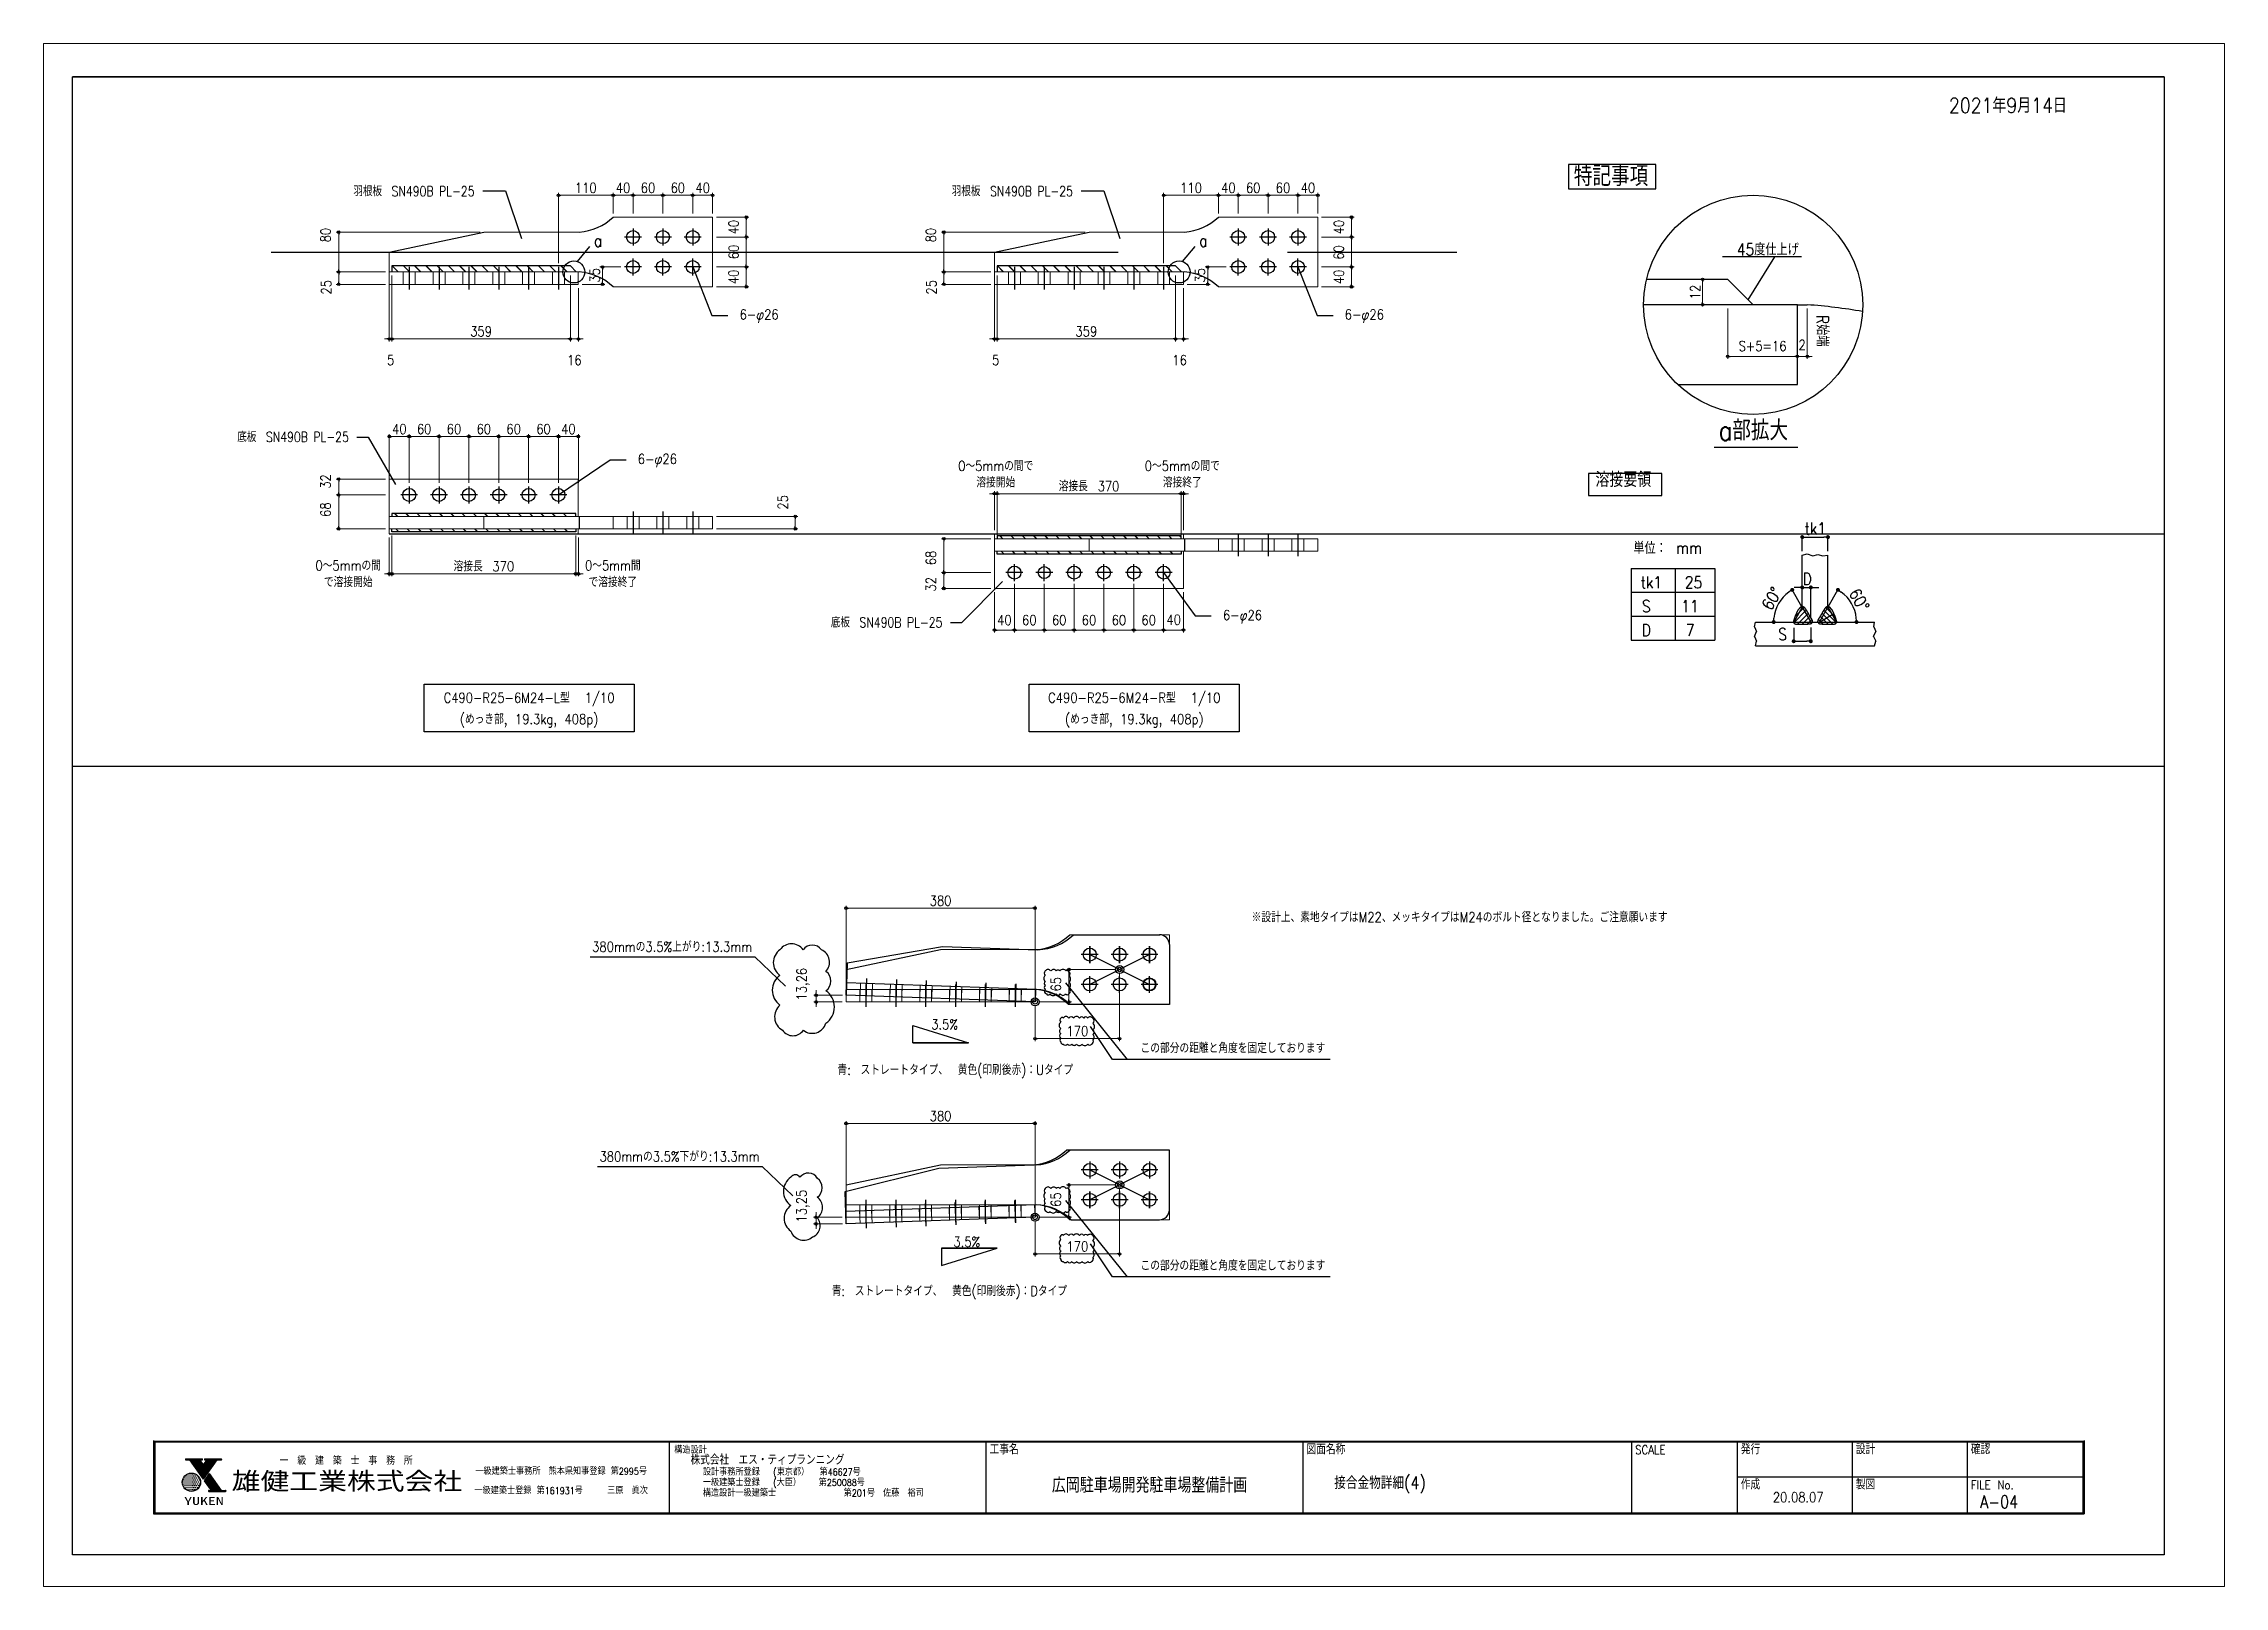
# Paper-space layout 'A04' of a CAD drawing. Extents: x 0 to 840, y 0 to 594.
# The model-space entities are those that its viewports show. They can reach past a viewport. Long polylines and large blocks are cut down to what shows.
import ezdxf
from ezdxf.enums import TextEntityAlignment as Align

# ---------------------------------------------------------------- set-up
doc = ezdxf.new("R2010")
doc.units = 0
doc.header["$MEASUREMENT"] = 0
for name, pattern in [('CENTER', [2, 1.25, -0.25, 0.25, -0.25]), ('CENTER1', [10, 6.25, -1.25, 1.25, -1.25]), ('DUMMY', [0])]:
    doc.linetypes.add(name, pattern=pattern)
doc.layers.get('0').update_dxf_attribs({"color": 3, "linetype": 'CONTINUOUS'})
doc.layers.get('Defpoints').update_dxf_attribs({"linetype": 'CONTINUOUS'})
for name, color, linetype in [('001', 7, 'CONTINUOUS'), ('00_01図', 4, 'CONTINUOUS'), ('00_修正第五回', 2, 'CONTINUOUS'), ('I図面枠', 211, 'CONTINUOUS'), ('waku$0$00_01雲', 2, 'CONTINUOUS'), ('waku$0$MOJI', 7, 'CONTINUOUS'), ('waku$0$ZATU', 3, 'CONTINUOUS'), ('waku$0$図面０-KIJUN', 7, 'CONTINUOUS'), ('寸法', 4, 'CONTINUOUS'), ('金物', 7, 'CONTINUOUS')]:
    doc.layers.add(name, color=color, linetype=linetype)
for name, color, linetype, plot in [('00_ADDL', 253, 'CONTINUOUS', False), ('_1-F_ADDL', 8, 'DUMMY', False), ('waku$0$DEF', 161, 'CONTINUOUS', False)]:
    doc.layers.add(name, color=color, linetype=linetype, plot=plot)
doc.styles.add('DRACAD', font='txt', dxfattribs={"width": 0.85, "bigfont": 'extfont2'})
doc.styles.add('KANJI', font='simplex.shx', dxfattribs={"width": 0.7, "bigfont": 'extfont2.shx'})
doc.styles.add('S020', font='simplex.shx', dxfattribs={"width": 0.8, "height": 100, "bigfont": 'extfont2.shx'})
doc.styles.add('waku$0$DRACAD', font='txt', dxfattribs={"width": 0.85, "bigfont": 'extfont2'})
doc.styles.add('waku$0$MSGOTHIC', font='msgothic.ttc')
doc.dimstyles.new('S5', dxfattribs={"dimscale": 5, "dimtxt": 4, "dimasz": 1, "dimexe": 1, "dimexo": 1.5, "dimgap": 1, "dimtad": 1, "dimtxsty": 'KANJI', "dimblk": 'ORIGIN', "dimcen": 0, "dimclrd": 256, "dimclre": 256, "dimclrt": 256, "dimadec": 0, "dimazin": 0, "dimtfac": 1, "dimtmove": 2, "dimatfit": 2, "dimfxl": 1, "dimtolj": 2, "dimlwd": 5, "dimlwe": 5, "dimarcsym": 0})

psp = doc.layouts.new('A04')

msp = doc.modelspace()

# ---------------------------------------------------------------- texts
at = {"layer": '00_01図', "linetype": 'Continuous', "lineweight": -3, "style": 'DRACAD', "width": 0.85}
for s, p in [('※設計上、素地タイプはM22、メッキタイプはM24のボルト径となりました。ご注意願います', (819411.13184, -107575.15813)), ('380mmの3.5%%%上がり:13.3mm', (817828.12886, -107634.53831)), ('この部分の距離と角度を固定しております', (818955.47341, -107838.23265)), ('青:\u3000ストレートタイプ、\u3000黄色(印刷後赤)：Uタイプ', (818397.36751, -107881.87821)), ('380mmの3.5%%%下がり:13.3mm', (817842.91469, -108056.03774)), ('この部分の距離と角度を固定しております', (818955.47341, -108275.17974)), ('青:\u3000ストレートタイプ、\u3000黄色(印刷後赤)：Dタイプ', (818385.51922, -108326.3755))]:
    msp.add_text(s, height=20, dxfattribs=at).set_placement(p, align=Align.MIDDLE_CENTER)
at = {"layer": '00_修正第五回', "style": 'DRACAD', "width": 0.85}
for s, p in [('接合金物詳細(4)', (819251.20778, -108711.78564)), ('A-04', (820495.82774, -108750.08042))]:
    msp.add_text(s, height=25, dxfattribs=at).set_placement(p, align=Align.MIDDLE_CENTER)
at = {"layer": '00_修正第五回', "char_height": 20, "width": 98.9799312, "attachment_point": 3, "style": 'DRACAD'}
for insert in [(818402.89909, -107780.53879), (818447.47013, -108217.67439)]:
    msp.add_mtext('3.5%', dxfattribs=dict(at, insert=insert))
at = {"layer": '寸法', "linetype": 'Continuous', "lineweight": -3, "style": 'DRACAD', "width": 0.85}
for s, p in [('特記事項', (819640.72312, -106105.87301)), ('a部拡大', (819931.66136, -106616.87632))]:
    msp.add_text(s, height=40, dxfattribs=at).set_placement(p)
at = {"layer": '寸法', "style": 'S020', "width": 0.8}
for s, p in [('羽根板\u3000SN490B PL-25', (817308.98497, -106116.18203)), ('羽根板\u3000SN490B PL-25', (818511.97831, -106116.18203)), ('底板\u3000SN490B PL-25', (817065.97317, -106610.00781)), ('底板\u3000SN490B PL-25', (818259.25428, -106982.66696))]:
    msp.add_text(s, height=20, dxfattribs=at).set_placement(p, align=Align.MIDDLE_CENTER)
at = {"layer": '寸法', "ltscale": 4, "style": 'DRACAD', "width": 0.85}
for s, p in [('a', (817687.34609, -106215.6476)), ('a', (818904.10359, -106215.6476)), ('45度仕上げ', (820093.22189, -106233.06581))]:
    msp.add_text(s, height=24, dxfattribs=at).set_placement(p, align=Align.MIDDLE_RIGHT)
msp.add_text('R始端', height=24, rotation=270, dxfattribs=at).set_placement((820128.89805, -106365.14223))
at = {"layer": '寸法', "linetype": 'Continuous', "ltscale": 6, "style": 'DRACAD', "width": 0.85}
msp.add_text('溶接要領', height=30, dxfattribs=at).set_placement((819684.27866, -106719.71394), align=Align.BOTTOM_LEFT)
at = {"layer": '寸法', "style": 'DRACAD', "width": 0.85}
for s, p in [('tk1', (820104.91686, -106806.24288)), ('単位： mm', (819760.58969, -106845.12763)), ('D', (820100.74345, -106907.39647)), ('S', (820051.7957, -107018.38081))]:
    msp.add_text(s, height=24, dxfattribs=at).set_placement(p)
for s, p in [('tk1', (819796.67247, -106902.16584)), ('25', (819881.47247, -106902.16584)), ('S', (819786.61532, -106950.16584)), ('11', (819874.15818, -106950.16584)), ('D', (819786.61532, -106998.16584)), ('7', (819874.61532, -106998.16584))]:
    msp.add_text(s, height=24, dxfattribs=at).set_placement(p, align=Align.MIDDLE)
for rotation, p in [(60.00014011, (820037.70337, -106960.40907)), (299.99985989, (820192.90178, -106923.79856))]:
    msp.add_text('60°', height=24, rotation=rotation, dxfattribs=at).set_placement(p)
at = {"layer": '寸法', "linetype": 'Continuous', "lineweight": -3, "style": 'DRACAD', "width": 0.85}
for s, p in [('C490-R25-6M24-L型  1/10', (817540.44481, -107134.16722)), ('C490-R25-6M24-R型  1/10', (818757.20231, -107134.16722))]:
    msp.add_text(s, height=20, dxfattribs=at).set_placement(p, align=Align.MIDDLE_CENTER)
for p in [(817540.44481, -107178.53962), (818757.20231, -107178.53962)]:
    msp.add_text('(めっき部, 19.3kg, 408p)', height=20, dxfattribs=at).set_placement(p, align=Align.MIDDLE)
at = {"layer": '寸法', "char_height": 20, "width": 98.9799312, "attachment_point": 3, "style": 'DRACAD'}
for insert in [(818042.29429, -106353.91726), (819259.05179, -106353.91726), (817837.75303, -106644.26039), (819014.02124, -106958.02667)]:
    msp.add_mtext('6-φ26', dxfattribs=dict(at, insert=insert))

# ---------------------------------------------------------------- blocks, each defined once
blk = doc.blocks.new('waku')
h = blk.add_hatch()
h.set_pattern_fill('DOTS', color=5, scale=99, style=0)
h.set_pattern_definition([(3e-15, (-76119.7, 398079.86), (78.58125, 157.1625), [0, -157.1625])])
h.paths.add_polyline_path([(-65802, -72299, 1), (-67274, -72299, 1)])
at = {"color": 5}
for p, q in [((-66962, -70498), (-66915, -70430)), ((-66893, -70498), (-66845, -70430)), ((-66824, -70498), (-66776, -70430)), ((-66755, -70498), (-66707, -70430)), ((-66686, -70498), (-66638, -70430)), ((-66639, -70531), (-66569, -70430)), ((-66605, -70580), (-66500, -70430)), ((-66570, -70630), (-66431, -70430)), ((-66536, -70679), (-66362, -70430)), ((-66501, -70728), (-66292, -70430)), ((-66467, -70778), (-66223, -70430)), ((-66432, -70827), (-66154, -70430)), ((-66397, -70876), (-66085, -70430)), ((-66363, -70926), (-66016, -70430)), ((-66328, -70975), (-65947, -70430)), ((-66294, -71025), (-65878, -70430)), ((-66259, -71074), (-65858, -70501)), ((-66225, -71123), (-65824, -70551)), ((-66190, -71173), (-65789, -70600)), ((-66155, -71222), (-65754, -70649)), ((-66121, -71271), (-65720, -70699)), ((-66086, -71321), (-65685, -70748)), ((-66052, -71370), (-65651, -70797)), ((-66017, -71420), (-65616, -70847)), ((-65983, -71469), (-65582, -70896)), ((-65948, -71518), (-65186, -70430)), ((-65913, -71568), (-65117, -70430)), ((-65879, -71617), (-65048, -70430)), ((-65856, -70498), (-65808, -70430)), ((-65844, -71666), (-64979, -70430)), ((-65810, -71716), (-64910, -70430)), ((-65787, -70498), (-65739, -70430)), ((-65775, -71765), (-64840, -70430)), ((-65741, -71815), (-64771, -70430)), ((-65718, -70498), (-65670, -70430)), ((-65706, -71864), (-64702, -70430)), ((-65671, -71913), (-64633, -70430)), ((-65637, -71963), (-64564, -70430)), ((-65602, -72012), (-64495, -70430)), ((-65444, -72238), (-65041, -71661)), ((-65441, -70498), (-65394, -70430)), ((-65410, -72287), (-65006, -71711)), ((-65375, -72336), (-64971, -71760)), ((-65372, -70498), (-65324, -70430)), ((-65341, -72386), (-64937, -71809)), ((-65306, -72435), (-64902, -71859)), ((-65303, -70498), (-65255, -70430)), ((-64473, -70498), (-64426, -70430)), ((-64404, -70498), (-64356, -70430)), ((-64335, -70498), (-64287, -70430)), ((-64266, -70498), (-64218, -70430)), ((-64197, -70498), (-64149, -70430)), ((-65271, -72485), (-64868, -71908)), ((-65237, -72534), (-64833, -71957)), ((-65202, -72583), (-64799, -72007)), ((-65168, -72633), (-64764, -72056)), ((-65167, -73026), (-65126, -72968)), ((-65133, -72682), (-64729, -72106)), ((-65104, -73035), (-65056, -72968)), ((-65099, -72731), (-64695, -72155)), ((-65064, -72781), (-64660, -72204)), ((-65035, -73035), (-64987, -72968)), ((-65029, -72830), (-64626, -72254)), ((-64995, -72880), (-64591, -72303)), ((-64966, -73035), (-64522, -72402)), ((-64960, -72929), (-64557, -72352)), ((-64897, -73035), (-64487, -72451)), ((-64827, -73035), (-64453, -72501)), ((-64758, -73035), (-64418, -72550)), ((-64689, -73035), (-64384, -72599)), ((-64620, -73035), (-64349, -72649)), ((-64551, -73035), (-64315, -72698)), ((-64482, -73035), (-64280, -72747)), ((-64413, -73035), (-64245, -72797)), ((-64343, -73035), (-64211, -72846)), ((-64274, -73035), (-64176, -72896)), ((-64205, -73035), (-64142, -72945)), ((-64136, -73035), (-64088, -72968)), ((-64067, -73035), (-64019, -72968)), ((-63998, -73035), (-63950, -72968)), ((-63929, -73035), (-63881, -72968)), ((-63859, -73035), (-63812, -72968))]:
    blk.add_line(p, q, dxfattribs=at)
at = {"layer": 'waku$0$DEF'}
blk.add_lwpolyline([(-76102, 40666), (92098, 40666), (92098, -78134), (-76102, -78134)], close=True, dxfattribs=at)
at = {"layer": 'waku$0$ZATU', "color": 5}
for p, q in [((-69585, -68954), (-69585, -74854)), ((-69538, -69001), (85614, -69001)), ((-69538, -69001), (-69538, -74806)), ((-69490, -69048), (85566, -69048)), ((-69490, -69048), (-69490, -74759)), ((-28130, -69048), (-28130, -74759)), ((-2644, -69048), (-2644, -74759)), ((22842, -69048), (22842, -74759)), ((49272, -69048), (49272, -74759)), ((57768, -69048), (57768, -74759)), ((67018, -69048), (67018, -74759)), ((76269, -69048), (76269, -74759)), ((85566, -69048), (85566, -74759)), ((85614, -69001), (85614, -74806)), ((85661, -68954), (85661, -74854)), ((-66994, -70430), (-65674, -70430)), ((-66994, -70498), (-66662, -70498)), ((-65568, -72061), (-66662, -70498)), ((-65568, -70916), (-65860, -70498)), ((-65860, -70498), (-65674, -70498)), ((-65568, -72061), (-64473, -70498)), ((-65568, -70916), (-65275, -70498)), ((-65479, -72188), (-65075, -71612)), ((-65461, -70430), (-64142, -70430)), ((-65461, -70498), (-65275, -70498)), ((-64126, -72968), (-65075, -71612)), ((-64473, -70498), (-64142, -70498)), ((57768, -71880), (85566, -71880)), ((-64933, -72968), (-65479, -72188)), ((-65143, -72968), (-64933, -72968)), ((-65143, -73035), (-63789, -73035)), ((-64126, -72968), (-63789, -72968)), ((-69585, -74854), (85661, -74854)), ((-69538, -74806), (85614, -74806)), ((-69490, -74759), (85566, -74759))]:
    blk.add_line(p, q, dxfattribs=at)
blk.add_circle((-66538, -72299), 736, dxfattribs=at)
for centre, start, end in [((-66994, -70464), 90, 270), ((-65674, -70464), 270, 90), ((-65461, -70464), 90, 270), ((-64142, -70464), 270, 90), ((-65143, -73002), 90, 270), ((-63789, -73002), 270, 90)]:
    blk.add_arc(centre, 34, start, end, dxfattribs=at)
at = {"layer": 'waku$0$00_01雲', "linetype": 'Continuous', "style": 'waku$0$DRACAD', "width": 0.85}
blk.add_text('2021年9月14日', height=1200, dxfattribs=at).set_placement((79533, 38370), align=Align.MIDDLE_CENTER)
at = {"layer": 'waku$0$MOJI'}
for s, height, style, width, p in [('雄健工業株式会社', 1415.9, 'waku$0$MSGOTHIC', 1.2, (-54034, -72186)), ('一\u3000級\u3000建\u3000築\u3000士\u3000事\u3000務\u3000所', 600.04, 'waku$0$DRACAD', 0.85, (-54096, -70507)), ('一級建築士事務所\u3000熊本県知事登録 第2995号', 550.04, 'waku$0$DRACAD', 0.85, (-36807, -71346)), ('広岡駐車場開発駐車場整備計画', 1200.08, 'waku$0$DRACAD', 0.85, (10506, -72478)), ('YUKEN', 623, 'waku$0$MSGOTHIC', 1.5, (-65533, -73814)), ('一級建築士登録 第161931号\u3000\u3000\u3000三原\u3000眞次', 550.04, 'waku$0$DRACAD', 0.85, (-36805, -72903)), ('20.08.07', 800.1, 'waku$0$DRACAD', 0.85, (62673, -73506))]:
    blk.add_text(s, height=height, dxfattribs=dict(at, style=style, width=width)).set_placement(p, align=Align.MIDDLE)
at = {"layer": 'waku$0$ZATU', "color": 5, "style": 'waku$0$DRACAD', "width": 0.85}
for s, p in [('工事名', (-2361, -70040)), ('図面名称', (23125, -70040)), ('SCALE', (49556, -70040)), ('発行', (58051, -70040)), ('設計', (67301, -70040)), ('確認', (76552, -70040)), ('作成', (58051, -72871)), ('製図', (67301, -72871)), ('FILE No.', (76552, -72871))]:
    blk.add_text(s, height=707.9, dxfattribs=at).set_placement(p)
at = {"layer": 'waku$0$図面０-KIJUN', "linetype": 'Continuous', "style": 'waku$0$DRACAD', "width": 0.85}
for s, height, p in [(' 構造設計', 550, (-28130, -69978)), ('   株式会社\u3000エス・ティプランニング', 700, (-28130, -70881)), ('      設計事務所登録 \u3000(東京都）  第46627号', 550, (-28130, -71755)), ('      構造設計一級建築士            第201号\u3000佐藤\u3000裕司', 550, (-28130, -73445)), ('      一級建築士登録\u3000 (大臣）   第250088号', 550, (-28130, -72600))]:
    blk.add_text(s, height=height, dxfattribs=at).set_placement(p)
blk = doc.blocks.new('_ORIGIN')
at = {"color": 0, "linetype": 'ByBlock'}
blk.add_line((0, 0), (-1, 0), dxfattribs=at)
blk.add_circle((0, 0), 0.5, dxfattribs=at)
blk = doc.blocks.new('*D100')
at = {"layer": 'Defpoints', "color": 0, "transparency": 16777216}
for p in [(817599.5, -106124.4), (817709.5, -106166.9), (817599.5, -106268.4)]:
    blk.add_point(p, dxfattribs=at)
at = {"layer": '寸法', "lineweight": 5, "transparency": 16777216}
for p, q in [((817599.5, -106260.9), (817599.5, -106119.4)), ((817704.5, -106124.4), (817604.5, -106124.4)), ((817709.5, -106159.4), (817709.5, -106119.4))]:
    blk.add_line(p, q, dxfattribs=at)
at = {"layer": '寸法', "lineweight": 5, "transparency": 16777216, "xscale": 5, "yscale": 5, "zscale": 5, "rotation": 180}
blk.add_blockref('_ORIGIN', (817599.5, -106124.4), dxfattribs=at)
at = {"layer": '寸法', "lineweight": 5, "transparency": 16777216, "xscale": 5, "yscale": 5, "zscale": 5}
blk.add_blockref('_ORIGIN', (817709.5, -106124.4), dxfattribs=at)
at = {"layer": '寸法', "transparency": 16777216, "insert": (817654.5, -106109.4), "char_height": 20, "attachment_point": 5, "style": 'DRACAD'}
blk.add_mtext('\\A2;110', dxfattribs=at)
blk = doc.blocks.new('*D101')
at = {"layer": 'Defpoints', "color": 0, "transparency": 16777216}
for p in [(817909.5, -106168.4), (817909.5, -106208.4), (817977.1, -106208.4)]:
    blk.add_point(p, dxfattribs=at)
at = {"layer": '寸法', "lineweight": 5, "transparency": 16777216}
for p, q in [((817917, -106168.4), (817982.1, -106168.4)), ((817977.1, -106173.4), (817977.1, -106203.4)), ((817917, -106208.4), (817982.1, -106208.4))]:
    blk.add_line(p, q, dxfattribs=at)
at = {"layer": '寸法', "lineweight": 5, "transparency": 16777216, "xscale": 5, "yscale": 5, "zscale": 5}
for p, rotation in [((817977.1, -106168.4), 90), ((817977.1, -106208.4), 270)]:
    blk.add_blockref('_ORIGIN', p, dxfattribs=dict(at, rotation=rotation))
at = {"layer": '寸法', "transparency": 16777216, "insert": (817951.7, -106188.4), "char_height": 20, "attachment_point": 5, "rotation": 90, "style": 'DRACAD'}
blk.add_mtext('\\A2;40', dxfattribs=at)
blk = doc.blocks.new('*D102')
at = {"layer": 'Defpoints', "color": 0, "transparency": 16777216}
for p in [(817909.5, -106268.4), (817909.5, -106308.4), (817977.1, -106308.4)]:
    blk.add_point(p, dxfattribs=at)
at = {"layer": '寸法', "lineweight": 5, "transparency": 16777216}
for p, q in [((817917, -106268.4), (817982.1, -106268.4)), ((817917, -106308.4), (817982.1, -106308.4)), ((817977.1, -106273.4), (817977.1, -106303.4))]:
    blk.add_line(p, q, dxfattribs=at)
at = {"layer": '寸法', "lineweight": 5, "transparency": 16777216, "xscale": 5, "yscale": 5, "zscale": 5}
for p, rotation in [((817977.1, -106268.4), 90), ((817977.1, -106308.4), 270)]:
    blk.add_blockref('_ORIGIN', p, dxfattribs=dict(at, rotation=rotation))
at = {"layer": '寸法', "transparency": 16777216, "insert": (817951.7, -106288.4), "char_height": 20, "attachment_point": 5, "rotation": 90, "style": 'DRACAD'}
blk.add_mtext('\\A2;40', dxfattribs=at)
blk = doc.blocks.new('*D103')
at = {"layer": 'Defpoints', "color": 0, "transparency": 16777216}
for p in [(817749.5, -106124.4), (817709.5, -106168.4), (817749.5, -106168.4)]:
    blk.add_point(p, dxfattribs=at)
at = {"layer": '寸法', "lineweight": 5, "transparency": 16777216}
for p, q in [((817709.5, -106160.9), (817709.5, -106119.4)), ((817714.5, -106124.4), (817744.5, -106124.4)), ((817749.5, -106160.9), (817749.5, -106119.4))]:
    blk.add_line(p, q, dxfattribs=at)
at = {"layer": '寸法', "lineweight": 5, "transparency": 16777216, "xscale": 5, "yscale": 5, "zscale": 5, "rotation": 180}
blk.add_blockref('_ORIGIN', (817709.5, -106124.4), dxfattribs=at)
at = {"layer": '寸法', "lineweight": 5, "transparency": 16777216, "xscale": 5, "yscale": 5, "zscale": 5}
blk.add_blockref('_ORIGIN', (817749.5, -106124.4), dxfattribs=at)
at = {"layer": '寸法', "transparency": 16777216, "insert": (817729.5, -106109.4), "char_height": 20, "attachment_point": 5, "style": 'DRACAD'}
blk.add_mtext('\\A2;40', dxfattribs=at)
blk = doc.blocks.new('*D104')
at = {"layer": 'Defpoints', "color": 0, "transparency": 16777216}
for p in [(817869.5, -106124.4), (817809.5, -106168.4), (817869.5, -106168.4)]:
    blk.add_point(p, dxfattribs=at)
at = {"layer": '寸法', "lineweight": 5, "transparency": 16777216}
for p, q in [((817809.5, -106160.9), (817809.5, -106119.4)), ((817814.5, -106124.4), (817864.5, -106124.4)), ((817869.5, -106160.9), (817869.5, -106119.4))]:
    blk.add_line(p, q, dxfattribs=at)
at = {"layer": '寸法', "lineweight": 5, "transparency": 16777216, "xscale": 5, "yscale": 5, "zscale": 5, "rotation": 180}
blk.add_blockref('_ORIGIN', (817809.5, -106124.4), dxfattribs=at)
at = {"layer": '寸法', "lineweight": 5, "transparency": 16777216, "xscale": 5, "yscale": 5, "zscale": 5}
blk.add_blockref('_ORIGIN', (817869.5, -106124.4), dxfattribs=at)
at = {"layer": '寸法', "transparency": 16777216, "insert": (817839.5, -106109.4), "char_height": 20, "attachment_point": 5, "style": 'DRACAD'}
blk.add_mtext('\\A2;60', dxfattribs=at)
blk = doc.blocks.new('*D105')
at = {"layer": 'Defpoints', "color": 0, "transparency": 16777216}
for p in [(817809.5, -106124.4), (817749.5, -106168.4), (817809.5, -106168.4)]:
    blk.add_point(p, dxfattribs=at)
at = {"layer": '寸法', "lineweight": 5, "transparency": 16777216}
for p, q in [((817749.5, -106160.9), (817749.5, -106119.4)), ((817754.5, -106124.4), (817804.5, -106124.4)), ((817809.5, -106160.9), (817809.5, -106119.4))]:
    blk.add_line(p, q, dxfattribs=at)
at = {"layer": '寸法', "lineweight": 5, "transparency": 16777216, "xscale": 5, "yscale": 5, "zscale": 5, "rotation": 180}
blk.add_blockref('_ORIGIN', (817749.5, -106124.4), dxfattribs=at)
at = {"layer": '寸法', "lineweight": 5, "transparency": 16777216, "xscale": 5, "yscale": 5, "zscale": 5}
blk.add_blockref('_ORIGIN', (817809.5, -106124.4), dxfattribs=at)
at = {"layer": '寸法', "transparency": 16777216, "insert": (817779.5, -106109.4), "char_height": 20, "attachment_point": 5, "style": 'DRACAD'}
blk.add_mtext('\\A2;60', dxfattribs=at)
blk = doc.blocks.new('*D106')
at = {"layer": 'Defpoints', "color": 0, "transparency": 16777216}
for p in [(817909.5, -106124.4), (817869.5, -106168.4), (817909.5, -106168.4)]:
    blk.add_point(p, dxfattribs=at)
at = {"layer": '寸法', "lineweight": 5, "transparency": 16777216}
for p, q in [((817869.5, -106160.9), (817869.5, -106119.4)), ((817874.5, -106124.4), (817904.5, -106124.4)), ((817909.5, -106160.9), (817909.5, -106119.4))]:
    blk.add_line(p, q, dxfattribs=at)
at = {"layer": '寸法', "lineweight": 5, "transparency": 16777216, "xscale": 5, "yscale": 5, "zscale": 5, "rotation": 180}
blk.add_blockref('_ORIGIN', (817869.5, -106124.4), dxfattribs=at)
at = {"layer": '寸法', "lineweight": 5, "transparency": 16777216, "xscale": 5, "yscale": 5, "zscale": 5}
blk.add_blockref('_ORIGIN', (817909.5, -106124.4), dxfattribs=at)
at = {"layer": '寸法', "transparency": 16777216, "insert": (817889.5, -106109.4), "char_height": 20, "attachment_point": 5, "style": 'DRACAD'}
blk.add_mtext('\\A2;40', dxfattribs=at)
blk = doc.blocks.new('*D107')
at = {"layer": 'Defpoints', "color": 0, "transparency": 16777216}
for p in [(817909.5, -106208.4), (817909.5, -106268.4), (817977.1, -106268.4)]:
    blk.add_point(p, dxfattribs=at)
at = {"layer": '寸法', "lineweight": 5, "transparency": 16777216}
for p, q in [((817917, -106208.4), (817982.1, -106208.4)), ((817977.1, -106213.4), (817977.1, -106263.4)), ((817917, -106268.4), (817982.1, -106268.4))]:
    blk.add_line(p, q, dxfattribs=at)
at = {"layer": '寸法', "lineweight": 5, "transparency": 16777216, "xscale": 5, "yscale": 5, "zscale": 5}
for p, rotation in [((817977.1, -106208.4), 90), ((817977.1, -106268.4), 270)]:
    blk.add_blockref('_ORIGIN', p, dxfattribs=dict(at, rotation=rotation))
at = {"layer": '寸法', "transparency": 16777216, "insert": (817951.8, -106238.2), "char_height": 20, "attachment_point": 5, "rotation": 90, "style": 'DRACAD'}
blk.add_mtext('\\A2;60', dxfattribs=at)
blk = doc.blocks.new('*D108')
at = {"layer": 'Defpoints', "color": 0, "transparency": 16777216}
for p in [(817909.5, -106769.6), (817909.5, -106794.6), (818075.6, -106769.6)]:
    blk.add_point(p, dxfattribs=at)
at = {"layer": '寸法', "lineweight": 5, "transparency": 16777216}
for p, q in [((817917, -106769.6), (818080.6, -106769.6)), ((817917, -106794.6), (818080.6, -106794.6)), ((818075.6, -106789.6), (818075.6, -106774.6))]:
    blk.add_line(p, q, dxfattribs=at)
at = {"layer": '寸法', "lineweight": 5, "transparency": 16777216, "xscale": 5, "yscale": 5, "zscale": 5}
for p, rotation in [((818075.6, -106769.6), 90), ((818075.6, -106794.6), 270)]:
    blk.add_blockref('_ORIGIN', p, dxfattribs=dict(at, rotation=rotation))
at = {"layer": '寸法', "transparency": 16777216, "insert": (818050.6, -106741.4), "char_height": 20, "attachment_point": 5, "rotation": 90, "style": 'DRACAD'}
blk.add_mtext('\\A2;25', dxfattribs=at)
blk = doc.blocks.new('*D109')
at = {"layer": 'Defpoints', "color": 0, "transparency": 16777216}
for p in [(817157.7, -106694.6), (817259.5, -106694.6), (817259.5, -106726.6)]:
    blk.add_point(p, dxfattribs=at)
at = {"layer": '寸法', "lineweight": 5, "transparency": 16777216}
for p, q in [((817252, -106694.6), (817152.7, -106694.6)), ((817157.7, -106721.6), (817157.7, -106699.6)), ((817252, -106726.6), (817152.7, -106726.6))]:
    blk.add_line(p, q, dxfattribs=at)
at = {"layer": '寸法', "lineweight": 5, "transparency": 16777216, "xscale": 5, "yscale": 5, "zscale": 5}
for p, rotation in [((817157.7, -106694.6), 90), ((817157.7, -106726.6), 270)]:
    blk.add_blockref('_ORIGIN', p, dxfattribs=dict(at, rotation=rotation))
at = {"layer": '寸法', "transparency": 16777216, "insert": (817131.4, -106699.5), "char_height": 20, "attachment_point": 5, "rotation": 90, "style": 'DRACAD'}
blk.add_mtext('\\A2;32', dxfattribs=at)
blk = doc.blocks.new('*D110')
at = {"layer": 'Defpoints', "color": 0, "transparency": 16777216}
for p in [(817259.5, -106726.6), (817157.7, -106794.6), (817259.5, -106794.6)]:
    blk.add_point(p, dxfattribs=at)
at = {"layer": '寸法', "lineweight": 5, "transparency": 16777216}
for p, q in [((817252, -106726.6), (817152.7, -106726.6)), ((817157.7, -106731.6), (817157.7, -106789.6)), ((817252, -106794.6), (817152.7, -106794.6))]:
    blk.add_line(p, q, dxfattribs=at)
at = {"layer": '寸法', "lineweight": 5, "transparency": 16777216, "xscale": 5, "yscale": 5, "zscale": 5}
for p, rotation in [((817157.7, -106726.6), 90), ((817157.7, -106794.6), 270)]:
    blk.add_blockref('_ORIGIN', p, dxfattribs=dict(at, rotation=rotation))
at = {"layer": '寸法', "transparency": 16777216, "insert": (817131.4, -106756.1), "char_height": 20, "attachment_point": 5, "rotation": 90, "style": 'DRACAD'}
blk.add_mtext('\\A2;68', dxfattribs=at)
blk = doc.blocks.new('*D111')
at = {"layer": 'Defpoints', "color": 0, "transparency": 16777216}
for p in [(818476.2, -106814.6), (818374.4, -106882.6), (818476.2, -106882.6)]:
    blk.add_point(p, dxfattribs=at)
at = {"layer": '寸法', "lineweight": 5, "transparency": 16777216}
for p, q in [((818468.7, -106814.6), (818369.4, -106814.6)), ((818374.4, -106819.6), (818374.4, -106877.6)), ((818468.7, -106882.6), (818369.4, -106882.6))]:
    blk.add_line(p, q, dxfattribs=at)
at = {"layer": '寸法', "lineweight": 5, "transparency": 16777216, "xscale": 5, "yscale": 5, "zscale": 5}
for p, rotation in [((818374.4, -106814.6), 90), ((818374.4, -106882.6), 270)]:
    blk.add_blockref('_ORIGIN', p, dxfattribs=dict(at, rotation=rotation))
at = {"layer": '寸法', "transparency": 16777216, "insert": (818348.2, -106853.1), "char_height": 20, "attachment_point": 5, "rotation": 90, "style": 'DRACAD'}
blk.add_mtext('\\A2;68', dxfattribs=at)
blk = doc.blocks.new('*D112')
at = {"layer": 'Defpoints', "color": 0, "transparency": 16777216}
for p in [(818476.2, -106882.6), (818374.4, -106914.6), (818476.2, -106914.6)]:
    blk.add_point(p, dxfattribs=at)
at = {"layer": '寸法', "lineweight": 5, "transparency": 16777216}
for p, q in [((818468.7, -106882.6), (818369.4, -106882.6)), ((818468.7, -106914.6), (818369.4, -106914.6)), ((818374.4, -106887.6), (818374.4, -106909.6))]:
    blk.add_line(p, q, dxfattribs=at)
at = {"layer": '寸法', "lineweight": 5, "transparency": 16777216, "xscale": 5, "yscale": 5, "zscale": 5}
for p, rotation in [((818374.4, -106882.6), 90), ((818374.4, -106914.6), 270)]:
    blk.add_blockref('_ORIGIN', p, dxfattribs=dict(at, rotation=rotation))
at = {"layer": '寸法', "transparency": 16777216, "insert": (818348.2, -106906), "char_height": 20, "attachment_point": 5, "rotation": 90, "style": 'DRACAD'}
blk.add_mtext('\\A2;32', dxfattribs=at)
blk = doc.blocks.new('*D113')
at = {"layer": 'Defpoints', "color": 0, "transparency": 16777216}
for p in [(818576.2, -106897.6), (818636.2, -106897.6), (818576.2, -106998.1)]:
    blk.add_point(p, dxfattribs=at)
at = {"layer": '寸法', "lineweight": 5, "transparency": 16777216}
for p, q in [((818576.2, -106905.1), (818576.2, -107003.1)), ((818636.2, -106905.1), (818636.2, -107003.1)), ((818631.2, -106998.1), (818581.2, -106998.1))]:
    blk.add_line(p, q, dxfattribs=at)
at = {"layer": '寸法', "lineweight": 5, "transparency": 16777216, "xscale": 5, "yscale": 5, "zscale": 5, "rotation": 180}
blk.add_blockref('_ORIGIN', (818576.2, -106998.1), dxfattribs=at)
at = {"layer": '寸法', "lineweight": 5, "transparency": 16777216, "xscale": 5, "yscale": 5, "zscale": 5}
blk.add_blockref('_ORIGIN', (818636.2, -106998.1), dxfattribs=at)
at = {"layer": '寸法', "transparency": 16777216, "insert": (818606.2, -106978.1), "char_height": 20, "attachment_point": 5, "style": 'DRACAD'}
blk.add_mtext('\\A2;60', dxfattribs=at)
blk = doc.blocks.new('*D114')
at = {"layer": 'Defpoints', "color": 0, "transparency": 16777216}
for p in [(818476.2, -106914.6), (818516.2, -106897.6), (818476.2, -106998.1)]:
    blk.add_point(p, dxfattribs=at)
at = {"layer": '寸法', "lineweight": 5, "transparency": 16777216}
for p, q in [((818476.2, -106922.1), (818476.2, -107003.1)), ((818516.2, -106905.1), (818516.2, -107003.1)), ((818511.2, -106998.1), (818481.2, -106998.1))]:
    blk.add_line(p, q, dxfattribs=at)
at = {"layer": '寸法', "lineweight": 5, "transparency": 16777216, "xscale": 5, "yscale": 5, "zscale": 5, "rotation": 180}
blk.add_blockref('_ORIGIN', (818476.2, -106998.1), dxfattribs=at)
at = {"layer": '寸法', "lineweight": 5, "transparency": 16777216, "xscale": 5, "yscale": 5, "zscale": 5}
blk.add_blockref('_ORIGIN', (818516.2, -106998.1), dxfattribs=at)
at = {"layer": '寸法', "transparency": 16777216, "insert": (818496.2, -106978.1), "char_height": 20, "attachment_point": 5, "style": 'DRACAD'}
blk.add_mtext('\\A2;40', dxfattribs=at)
blk = doc.blocks.new('*D115')
at = {"layer": 'Defpoints', "color": 0, "transparency": 16777216}
for p in [(818696.2, -106897.6), (818756.2, -106897.6), (818696.2, -106998.1)]:
    blk.add_point(p, dxfattribs=at)
at = {"layer": '寸法', "lineweight": 5, "transparency": 16777216}
for p, q in [((818696.2, -106905.1), (818696.2, -107003.1)), ((818756.2, -106905.1), (818756.2, -107003.1)), ((818751.2, -106998.1), (818701.2, -106998.1))]:
    blk.add_line(p, q, dxfattribs=at)
at = {"layer": '寸法', "lineweight": 5, "transparency": 16777216, "xscale": 5, "yscale": 5, "zscale": 5, "rotation": 180}
blk.add_blockref('_ORIGIN', (818696.2, -106998.1), dxfattribs=at)
at = {"layer": '寸法', "lineweight": 5, "transparency": 16777216, "xscale": 5, "yscale": 5, "zscale": 5}
blk.add_blockref('_ORIGIN', (818756.2, -106998.1), dxfattribs=at)
at = {"layer": '寸法', "transparency": 16777216, "insert": (818726.2, -106978.1), "char_height": 20, "attachment_point": 5, "style": 'DRACAD'}
blk.add_mtext('\\A2;60', dxfattribs=at)
blk = doc.blocks.new('*D116')
at = {"layer": 'Defpoints', "color": 0, "transparency": 16777216}
for p in [(818756.2, -106897.6), (818816.2, -106897.6), (818816.2, -106998.1)]:
    blk.add_point(p, dxfattribs=at)
at = {"layer": '寸法', "lineweight": 5, "transparency": 16777216}
for p, q in [((818756.2, -106905.1), (818756.2, -107003.1)), ((818816.2, -106905.1), (818816.2, -107003.1)), ((818761.2, -106998.1), (818811.2, -106998.1))]:
    blk.add_line(p, q, dxfattribs=at)
at = {"layer": '寸法', "lineweight": 5, "transparency": 16777216, "xscale": 5, "yscale": 5, "zscale": 5, "rotation": 180}
blk.add_blockref('_ORIGIN', (818756.2, -106998.1), dxfattribs=at)
at = {"layer": '寸法', "lineweight": 5, "transparency": 16777216, "xscale": 5, "yscale": 5, "zscale": 5}
blk.add_blockref('_ORIGIN', (818816.2, -106998.1), dxfattribs=at)
at = {"layer": '寸法', "transparency": 16777216, "insert": (818786.2, -106978.1), "char_height": 20, "attachment_point": 5, "style": 'DRACAD'}
blk.add_mtext('\\A2;60', dxfattribs=at)
blk = doc.blocks.new('*D117')
at = {"layer": 'Defpoints', "color": 0, "transparency": 16777216}
for p in [(818816.2, -106897.6), (818856.2, -106914.6), (818816.2, -106998.1)]:
    blk.add_point(p, dxfattribs=at)
at = {"layer": '寸法', "lineweight": 5, "transparency": 16777216}
for p, q in [((818816.2, -106905.1), (818816.2, -107003.1)), ((818856.2, -106922.1), (818856.2, -107003.1)), ((818851.2, -106998.1), (818821.2, -106998.1))]:
    blk.add_line(p, q, dxfattribs=at)
at = {"layer": '寸法', "lineweight": 5, "transparency": 16777216, "xscale": 5, "yscale": 5, "zscale": 5, "rotation": 180}
blk.add_blockref('_ORIGIN', (818816.2, -106998.1), dxfattribs=at)
at = {"layer": '寸法', "lineweight": 5, "transparency": 16777216, "xscale": 5, "yscale": 5, "zscale": 5}
blk.add_blockref('_ORIGIN', (818856.2, -106998.1), dxfattribs=at)
at = {"layer": '寸法', "transparency": 16777216, "insert": (818836.2, -106977.3), "char_height": 20, "attachment_point": 5, "style": 'DRACAD'}
blk.add_mtext('\\A2;40', dxfattribs=at)
blk = doc.blocks.new('*D118')
at = {"layer": 'Defpoints', "color": 0, "transparency": 16777216}
for p in [(818636.2, -106897.6), (818696.2, -106897.6), (818636.2, -106998.1)]:
    blk.add_point(p, dxfattribs=at)
at = {"layer": '寸法', "lineweight": 5, "transparency": 16777216}
for p, q in [((818636.2, -106905.1), (818636.2, -107003.1)), ((818696.2, -106905.1), (818696.2, -107003.1)), ((818691.2, -106998.1), (818641.2, -106998.1))]:
    blk.add_line(p, q, dxfattribs=at)
at = {"layer": '寸法', "lineweight": 5, "transparency": 16777216, "xscale": 5, "yscale": 5, "zscale": 5, "rotation": 180}
blk.add_blockref('_ORIGIN', (818636.2, -106998.1), dxfattribs=at)
at = {"layer": '寸法', "lineweight": 5, "transparency": 16777216, "xscale": 5, "yscale": 5, "zscale": 5}
blk.add_blockref('_ORIGIN', (818696.2, -106998.1), dxfattribs=at)
at = {"layer": '寸法', "transparency": 16777216, "insert": (818666.2, -106978.1), "char_height": 20, "attachment_point": 5, "style": 'DRACAD'}
blk.add_mtext('\\A2;60', dxfattribs=at)
blk = doc.blocks.new('*D119')
at = {"layer": 'Defpoints', "color": 0, "transparency": 16777216}
for p in [(818516.2, -106897.6), (818576.2, -106897.6), (818516.2, -106998.1)]:
    blk.add_point(p, dxfattribs=at)
at = {"layer": '寸法', "lineweight": 5, "transparency": 16777216}
for p, q in [((818516.2, -106905.1), (818516.2, -107003.1)), ((818576.2, -106905.1), (818576.2, -107003.1)), ((818571.2, -106998.1), (818521.2, -106998.1))]:
    blk.add_line(p, q, dxfattribs=at)
at = {"layer": '寸法', "lineweight": 5, "transparency": 16777216, "xscale": 5, "yscale": 5, "zscale": 5, "rotation": 180}
blk.add_blockref('_ORIGIN', (818516.2, -106998.1), dxfattribs=at)
at = {"layer": '寸法', "lineweight": 5, "transparency": 16777216, "xscale": 5, "yscale": 5, "zscale": 5}
blk.add_blockref('_ORIGIN', (818576.2, -106998.1), dxfattribs=at)
at = {"layer": '寸法', "transparency": 16777216, "insert": (818546.2, -106978.1), "char_height": 20, "attachment_point": 5, "style": 'DRACAD'}
blk.add_mtext('\\A2;60', dxfattribs=at)
blk = doc.blocks.new('*D120')
at = {"layer": 'Defpoints', "color": 0, "linetype": 'Continuous', "transparency": 16777216}
for p in [(817259.5, -106804.6), (817264.5, -106804.6), (817264.5, -106885.1)]:
    blk.add_point(p, dxfattribs=at)
at = {"layer": '寸法', "linetype": 'Continuous', "lineweight": 5, "transparency": 16777216}
for p, q in [((817259.5, -106812.1), (817259.5, -106890.1)), ((817264.5, -106812.1), (817264.5, -106890.1)), ((817254.5, -106885.1), (817249.5, -106885.1)), ((817259.5, -106885.1), (817264.5, -106885.1)), ((817269.5, -106885.1), (817274.5, -106885.1))]:
    blk.add_line(p, q, dxfattribs=at)
at = {"layer": '寸法', "linetype": 'Continuous', "lineweight": 5, "transparency": 16777216, "xscale": 5, "yscale": 5, "zscale": 5}
blk.add_blockref('_ORIGIN', (817259.5, -106885.1), dxfattribs=at)
at = {"layer": '寸法', "linetype": 'Continuous', "lineweight": 5, "transparency": 16777216, "xscale": 5, "yscale": 5, "zscale": 5, "rotation": 180}
blk.add_blockref('_ORIGIN', (817264.5, -106885.1), dxfattribs=at)
at = {"layer": '寸法', "linetype": 'Continuous', "transparency": 16777216, "insert": (817176.9, -106885.1), "char_height": 20, "attachment_point": 5, "style": 'DRACAD'}
blk.add_mtext('\\A2;0～5mmの間\\Pで溶接開始', dxfattribs=at)
blk = doc.blocks.new('*D121')
at = {"layer": 'Defpoints', "color": 0, "linetype": 'Continuous', "transparency": 16777216}
for p in [(817264.5, -106800.6), (817634.5, -106800.6), (817634.5, -106885.1)]:
    blk.add_point(p, dxfattribs=at)
at = {"layer": '寸法', "linetype": 'Continuous', "lineweight": 5, "transparency": 16777216}
for p, q in [((817264.5, -106808.1), (817264.5, -106890.1)), ((817634.5, -106808.1), (817634.5, -106890.1)), ((817269.5, -106885.1), (817629.5, -106885.1))]:
    blk.add_line(p, q, dxfattribs=at)
at = {"layer": '寸法', "linetype": 'Continuous', "lineweight": 5, "transparency": 16777216, "xscale": 5, "yscale": 5, "zscale": 5, "rotation": 180}
blk.add_blockref('_ORIGIN', (817264.5, -106885.1), dxfattribs=at)
at = {"layer": '寸法', "linetype": 'Continuous', "lineweight": 5, "transparency": 16777216, "xscale": 5, "yscale": 5, "zscale": 5}
blk.add_blockref('_ORIGIN', (817634.5, -106885.1), dxfattribs=at)
at = {"layer": '寸法', "linetype": 'Continuous', "transparency": 16777216, "insert": (817449.5, -106870.1), "char_height": 20, "attachment_point": 5, "style": 'DRACAD'}
blk.add_mtext('\\A2;溶接長\u3000370', dxfattribs=at)
blk = doc.blocks.new('*D122')
at = {"layer": 'Defpoints', "color": 0, "linetype": 'Continuous', "transparency": 16777216}
for p in [(817634.5, -106800.6), (817639.5, -106804.6), (817639.5, -106885.1)]:
    blk.add_point(p, dxfattribs=at)
at = {"layer": '寸法', "linetype": 'Continuous', "lineweight": 5, "transparency": 16777216}
for p, q in [((817634.5, -106808.1), (817634.5, -106890.1)), ((817639.5, -106812.1), (817639.5, -106890.1)), ((817629.5, -106885.1), (817624.5, -106885.1)), ((817634.5, -106885.1), (817639.5, -106885.1)), ((817644.5, -106885.1), (817649.5, -106885.1))]:
    blk.add_line(p, q, dxfattribs=at)
at = {"layer": '寸法', "linetype": 'Continuous', "lineweight": 5, "transparency": 16777216, "xscale": 5, "yscale": 5, "zscale": 5}
blk.add_blockref('_ORIGIN', (817634.5, -106885.1), dxfattribs=at)
at = {"layer": '寸法', "linetype": 'Continuous', "lineweight": 5, "transparency": 16777216, "xscale": 5, "yscale": 5, "zscale": 5, "rotation": 180}
blk.add_blockref('_ORIGIN', (817639.5, -106885.1), dxfattribs=at)
at = {"layer": '寸法', "linetype": 'Continuous', "transparency": 16777216, "insert": (817708.8, -106885.1), "char_height": 20, "attachment_point": 5, "style": 'DRACAD'}
blk.add_mtext('\\A2;0～5mm間\\Pで溶接終了', dxfattribs=at)
blk = doc.blocks.new('*D123')
at = {"layer": 'Defpoints', "color": 0, "linetype": 'Continuous', "transparency": 16777216}
for p in [(818481.2, -106724.1), (818476.2, -106804.6), (818481.2, -106814.6)]:
    blk.add_point(p, dxfattribs=at)
at = {"layer": '寸法', "linetype": 'Continuous', "lineweight": 5, "transparency": 16777216}
for p, q in [((818471.2, -106724.1), (818466.2, -106724.1)), ((818476.2, -106797.1), (818476.2, -106719.1)), ((818476.2, -106724.1), (818481.2, -106724.1)), ((818481.2, -106807.1), (818481.2, -106719.1)), ((818486.2, -106724.1), (818491.2, -106724.1))]:
    blk.add_line(p, q, dxfattribs=at)
at = {"layer": '寸法', "linetype": 'Continuous', "lineweight": 5, "transparency": 16777216, "xscale": 5, "yscale": 5, "zscale": 5}
blk.add_blockref('_ORIGIN', (818476.2, -106724.1), dxfattribs=at)
at = {"layer": '寸法', "linetype": 'Continuous', "lineweight": 5, "transparency": 16777216, "xscale": 5, "yscale": 5, "zscale": 5, "rotation": 180}
blk.add_blockref('_ORIGIN', (818481.2, -106724.1), dxfattribs=at)
at = {"layer": '寸法', "linetype": 'Continuous', "transparency": 16777216, "insert": (818478.7, -106684.9), "char_height": 20, "attachment_point": 5, "style": 'DRACAD'}
blk.add_mtext('\\A2;0～5mmの間で\\P溶接開始', dxfattribs=at)
blk = doc.blocks.new('*D124')
at = {"layer": 'Defpoints', "color": 0, "linetype": 'Continuous', "transparency": 16777216}
for p in [(818851.2, -106724.1), (818481.2, -106814.6), (818851.2, -106814.6)]:
    blk.add_point(p, dxfattribs=at)
at = {"layer": '寸法', "linetype": 'Continuous', "lineweight": 5, "transparency": 16777216}
for p, q in [((818481.2, -106807.1), (818481.2, -106719.1)), ((818486.2, -106724.1), (818846.2, -106724.1)), ((818851.2, -106807.1), (818851.2, -106719.1))]:
    blk.add_line(p, q, dxfattribs=at)
at = {"layer": '寸法', "linetype": 'Continuous', "lineweight": 5, "transparency": 16777216, "xscale": 5, "yscale": 5, "zscale": 5, "rotation": 180}
blk.add_blockref('_ORIGIN', (818481.2, -106724.1), dxfattribs=at)
at = {"layer": '寸法', "linetype": 'Continuous', "lineweight": 5, "transparency": 16777216, "xscale": 5, "yscale": 5, "zscale": 5}
blk.add_blockref('_ORIGIN', (818851.2, -106724.1), dxfattribs=at)
at = {"layer": '寸法', "linetype": 'Continuous', "transparency": 16777216, "insert": (818666.2, -106709.1), "char_height": 20, "attachment_point": 5, "style": 'DRACAD'}
blk.add_mtext('\\A2;溶接長\u3000370', dxfattribs=at)
blk = doc.blocks.new('*D125')
at = {"layer": 'Defpoints', "color": 0, "linetype": 'Continuous', "transparency": 16777216}
for p in [(818856.2, -106724.1), (818851.2, -106814.6), (818856.2, -106804.6)]:
    blk.add_point(p, dxfattribs=at)
at = {"layer": '寸法', "linetype": 'Continuous', "lineweight": 5, "transparency": 16777216}
for p, q in [((818846.2, -106724.1), (818841.2, -106724.1)), ((818851.2, -106807.1), (818851.2, -106719.1)), ((818851.2, -106724.1), (818856.2, -106724.1)), ((818856.2, -106797.1), (818856.2, -106719.1)), ((818861.2, -106724.1), (818866.2, -106724.1))]:
    blk.add_line(p, q, dxfattribs=at)
at = {"layer": '寸法', "linetype": 'Continuous', "lineweight": 5, "transparency": 16777216, "xscale": 5, "yscale": 5, "zscale": 5}
blk.add_blockref('_ORIGIN', (818851.2, -106724.1), dxfattribs=at)
at = {"layer": '寸法', "linetype": 'Continuous', "lineweight": 5, "transparency": 16777216, "xscale": 5, "yscale": 5, "zscale": 5, "rotation": 180}
blk.add_blockref('_ORIGIN', (818856.2, -106724.1), dxfattribs=at)
at = {"layer": '寸法', "linetype": 'Continuous', "transparency": 16777216, "insert": (818853.7, -106684.9), "char_height": 20, "attachment_point": 5, "style": 'DRACAD'}
blk.add_mtext('\\A2;0～5mmの間で\\P溶接終了', dxfattribs=at)
blk = doc.blocks.new('*D126')
at = {"layer": 'Defpoints', "color": 0, "linetype": 'Continuous', "transparency": 16777216}
for p in [(817299.5, -106609.1), (817259.5, -106709.6), (817299.5, -106709.6)]:
    blk.add_point(p, dxfattribs=at)
at = {"layer": '寸法', "linetype": 'Continuous', "lineweight": 5, "transparency": 16777216}
for p, q in [((817259.5, -106702.1), (817259.5, -106604.1)), ((817264.5, -106609.1), (817294.5, -106609.1)), ((817299.5, -106702.1), (817299.5, -106604.1))]:
    blk.add_line(p, q, dxfattribs=at)
at = {"layer": '寸法', "linetype": 'Continuous', "lineweight": 5, "transparency": 16777216, "xscale": 5, "yscale": 5, "zscale": 5, "rotation": 180}
blk.add_blockref('_ORIGIN', (817259.5, -106609.1), dxfattribs=at)
at = {"layer": '寸法', "linetype": 'Continuous', "lineweight": 5, "transparency": 16777216, "xscale": 5, "yscale": 5, "zscale": 5}
blk.add_blockref('_ORIGIN', (817299.5, -106609.1), dxfattribs=at)
at = {"layer": '寸法', "linetype": 'Continuous', "transparency": 16777216, "insert": (817279.5, -106594.1), "char_height": 20, "attachment_point": 5, "style": 'DRACAD'}
blk.add_mtext('\\A2;40', dxfattribs=at)
blk = doc.blocks.new('*D127')
at = {"layer": 'Defpoints', "color": 0, "linetype": 'Continuous', "transparency": 16777216}
for p in [(817359.5, -106609.1), (817299.5, -106709.6), (817359.5, -106709.6)]:
    blk.add_point(p, dxfattribs=at)
at = {"layer": '寸法', "linetype": 'Continuous', "lineweight": 5, "transparency": 16777216}
for p, q in [((817299.5, -106702.1), (817299.5, -106604.1)), ((817304.5, -106609.1), (817354.5, -106609.1)), ((817359.5, -106702.1), (817359.5, -106604.1))]:
    blk.add_line(p, q, dxfattribs=at)
at = {"layer": '寸法', "linetype": 'Continuous', "lineweight": 5, "transparency": 16777216, "xscale": 5, "yscale": 5, "zscale": 5, "rotation": 180}
blk.add_blockref('_ORIGIN', (817299.5, -106609.1), dxfattribs=at)
at = {"layer": '寸法', "linetype": 'Continuous', "lineweight": 5, "transparency": 16777216, "xscale": 5, "yscale": 5, "zscale": 5}
blk.add_blockref('_ORIGIN', (817359.5, -106609.1), dxfattribs=at)
at = {"layer": '寸法', "linetype": 'Continuous', "transparency": 16777216, "insert": (817329.5, -106594.1), "char_height": 20, "attachment_point": 5, "style": 'DRACAD'}
blk.add_mtext('\\A2;60', dxfattribs=at)
blk = doc.blocks.new('*D128')
at = {"layer": 'Defpoints', "color": 0, "linetype": 'Continuous', "transparency": 16777216}
for p in [(817419.5, -106609.1), (817359.5, -106709.6), (817419.5, -106709.6)]:
    blk.add_point(p, dxfattribs=at)
at = {"layer": '寸法', "linetype": 'Continuous', "lineweight": 5, "transparency": 16777216}
for p, q in [((817359.5, -106702.1), (817359.5, -106604.1)), ((817364.5, -106609.1), (817414.5, -106609.1)), ((817419.5, -106702.1), (817419.5, -106604.1))]:
    blk.add_line(p, q, dxfattribs=at)
at = {"layer": '寸法', "linetype": 'Continuous', "lineweight": 5, "transparency": 16777216, "xscale": 5, "yscale": 5, "zscale": 5, "rotation": 180}
blk.add_blockref('_ORIGIN', (817359.5, -106609.1), dxfattribs=at)
at = {"layer": '寸法', "linetype": 'Continuous', "lineweight": 5, "transparency": 16777216, "xscale": 5, "yscale": 5, "zscale": 5}
blk.add_blockref('_ORIGIN', (817419.5, -106609.1), dxfattribs=at)
at = {"layer": '寸法', "linetype": 'Continuous', "transparency": 16777216, "insert": (817389.5, -106594.1), "char_height": 20, "attachment_point": 5, "style": 'DRACAD'}
blk.add_mtext('\\A2;60', dxfattribs=at)
blk = doc.blocks.new('*D129')
at = {"layer": 'Defpoints', "color": 0, "linetype": 'Continuous', "transparency": 16777216}
for p in [(817479.5, -106609.1), (817419.5, -106709.6), (817479.5, -106709.6)]:
    blk.add_point(p, dxfattribs=at)
at = {"layer": '寸法', "linetype": 'Continuous', "lineweight": 5, "transparency": 16777216}
for p, q in [((817419.5, -106702.1), (817419.5, -106604.1)), ((817424.5, -106609.1), (817474.5, -106609.1)), ((817479.5, -106702.1), (817479.5, -106604.1))]:
    blk.add_line(p, q, dxfattribs=at)
at = {"layer": '寸法', "linetype": 'Continuous', "lineweight": 5, "transparency": 16777216, "xscale": 5, "yscale": 5, "zscale": 5, "rotation": 180}
blk.add_blockref('_ORIGIN', (817419.5, -106609.1), dxfattribs=at)
at = {"layer": '寸法', "linetype": 'Continuous', "lineweight": 5, "transparency": 16777216, "xscale": 5, "yscale": 5, "zscale": 5}
blk.add_blockref('_ORIGIN', (817479.5, -106609.1), dxfattribs=at)
at = {"layer": '寸法', "linetype": 'Continuous', "transparency": 16777216, "insert": (817449.5, -106594.1), "char_height": 20, "attachment_point": 5, "style": 'DRACAD'}
blk.add_mtext('\\A2;60', dxfattribs=at)
blk = doc.blocks.new('*D130')
at = {"layer": 'Defpoints', "color": 0, "linetype": 'Continuous', "transparency": 16777216}
for p in [(817539.5, -106609.1), (817479.5, -106709.6), (817539.5, -106709.6)]:
    blk.add_point(p, dxfattribs=at)
at = {"layer": '寸法', "linetype": 'Continuous', "lineweight": 5, "transparency": 16777216}
for p, q in [((817479.5, -106702.1), (817479.5, -106604.1)), ((817484.5, -106609.1), (817534.5, -106609.1)), ((817539.5, -106702.1), (817539.5, -106604.1))]:
    blk.add_line(p, q, dxfattribs=at)
at = {"layer": '寸法', "linetype": 'Continuous', "lineweight": 5, "transparency": 16777216, "xscale": 5, "yscale": 5, "zscale": 5, "rotation": 180}
blk.add_blockref('_ORIGIN', (817479.5, -106609.1), dxfattribs=at)
at = {"layer": '寸法', "linetype": 'Continuous', "lineweight": 5, "transparency": 16777216, "xscale": 5, "yscale": 5, "zscale": 5}
blk.add_blockref('_ORIGIN', (817539.5, -106609.1), dxfattribs=at)
at = {"layer": '寸法', "linetype": 'Continuous', "transparency": 16777216, "insert": (817509.5, -106594.1), "char_height": 20, "attachment_point": 5, "style": 'DRACAD'}
blk.add_mtext('\\A2;60', dxfattribs=at)
blk = doc.blocks.new('*D131')
at = {"layer": 'Defpoints', "color": 0, "linetype": 'Continuous', "transparency": 16777216}
for p in [(817599.5, -106609.1), (817539.5, -106709.6), (817599.5, -106709.6)]:
    blk.add_point(p, dxfattribs=at)
at = {"layer": '寸法', "linetype": 'Continuous', "lineweight": 5, "transparency": 16777216}
for p, q in [((817539.5, -106702.1), (817539.5, -106604.1)), ((817544.5, -106609.1), (817594.5, -106609.1)), ((817599.5, -106702.1), (817599.5, -106604.1))]:
    blk.add_line(p, q, dxfattribs=at)
at = {"layer": '寸法', "linetype": 'Continuous', "lineweight": 5, "transparency": 16777216, "xscale": 5, "yscale": 5, "zscale": 5, "rotation": 180}
blk.add_blockref('_ORIGIN', (817539.5, -106609.1), dxfattribs=at)
at = {"layer": '寸法', "linetype": 'Continuous', "lineweight": 5, "transparency": 16777216, "xscale": 5, "yscale": 5, "zscale": 5}
blk.add_blockref('_ORIGIN', (817599.5, -106609.1), dxfattribs=at)
at = {"layer": '寸法', "linetype": 'Continuous', "transparency": 16777216, "insert": (817569.5, -106594.1), "char_height": 20, "attachment_point": 5, "style": 'DRACAD'}
blk.add_mtext('\\A2;60', dxfattribs=at)
blk = doc.blocks.new('*D132')
at = {"layer": 'Defpoints', "color": 0, "linetype": 'Continuous', "transparency": 16777216}
for p in [(817639.5, -106609.1), (817599.5, -106709.6), (817639.5, -106709.6)]:
    blk.add_point(p, dxfattribs=at)
at = {"layer": '寸法', "linetype": 'Continuous', "lineweight": 5, "transparency": 16777216}
for p, q in [((817599.5, -106702.1), (817599.5, -106604.1)), ((817604.5, -106609.1), (817634.5, -106609.1)), ((817639.5, -106702.1), (817639.5, -106604.1))]:
    blk.add_line(p, q, dxfattribs=at)
at = {"layer": '寸法', "linetype": 'Continuous', "lineweight": 5, "transparency": 16777216, "xscale": 5, "yscale": 5, "zscale": 5, "rotation": 180}
blk.add_blockref('_ORIGIN', (817599.5, -106609.1), dxfattribs=at)
at = {"layer": '寸法', "linetype": 'Continuous', "lineweight": 5, "transparency": 16777216, "xscale": 5, "yscale": 5, "zscale": 5}
blk.add_blockref('_ORIGIN', (817639.5, -106609.1), dxfattribs=at)
at = {"layer": '寸法', "linetype": 'Continuous', "transparency": 16777216, "insert": (817619.5, -106594.1), "char_height": 20, "attachment_point": 5, "style": 'DRACAD'}
blk.add_mtext('\\A2;40', dxfattribs=at)
blk = doc.blocks.new('*D133')
at = {"layer": 'Defpoints', "color": 0, "linetype": 'Continuous', "transparency": 16777216}
for p in [(817259.5, -106278.4), (817264.5, -106297.4), (817264.5, -106413.1)]:
    blk.add_point(p, dxfattribs=at)
at = {"layer": '寸法', "linetype": 'Continuous', "lineweight": 5, "transparency": 16777216}
for p, q in [((817259.5, -106285.9), (817259.5, -106418.1)), ((817264.5, -106304.9), (817264.5, -106418.1)), ((817254.5, -106413.1), (817249.5, -106413.1)), ((817259.5, -106413.1), (817264.5, -106413.1)), ((817269.5, -106413.1), (817274.5, -106413.1))]:
    blk.add_line(p, q, dxfattribs=at)
at = {"layer": '寸法', "linetype": 'Continuous', "lineweight": 5, "transparency": 16777216, "xscale": 5, "yscale": 5, "zscale": 5}
blk.add_blockref('_ORIGIN', (817259.5, -106413.1), dxfattribs=at)
at = {"layer": '寸法', "linetype": 'Continuous', "lineweight": 5, "transparency": 16777216, "xscale": 5, "yscale": 5, "zscale": 5, "rotation": 180}
blk.add_blockref('_ORIGIN', (817264.5, -106413.1), dxfattribs=at)
at = {"layer": '寸法', "linetype": 'Continuous', "transparency": 16777216, "insert": (817262, -106455.6), "char_height": 20, "attachment_point": 5, "style": 'DRACAD'}
blk.add_mtext('\\A2;5', dxfattribs=at)
blk = doc.blocks.new('*D134')
at = {"layer": 'Defpoints', "color": 0, "linetype": 'Continuous', "transparency": 16777216}
for p in [(817264.5, -106278.4), (817623.5, -106278.4), (817623.5, -106413.1)]:
    blk.add_point(p, dxfattribs=at)
at = {"layer": '寸法', "linetype": 'Continuous', "lineweight": 5, "transparency": 16777216}
for p, q in [((817264.5, -106285.9), (817264.5, -106418.1)), ((817623.5, -106285.9), (817623.5, -106418.1)), ((817269.5, -106413.1), (817618.5, -106413.1))]:
    blk.add_line(p, q, dxfattribs=at)
at = {"layer": '寸法', "linetype": 'Continuous', "lineweight": 5, "transparency": 16777216, "xscale": 5, "yscale": 5, "zscale": 5, "rotation": 180}
blk.add_blockref('_ORIGIN', (817264.5, -106413.1), dxfattribs=at)
at = {"layer": '寸法', "linetype": 'Continuous', "lineweight": 5, "transparency": 16777216, "xscale": 5, "yscale": 5, "zscale": 5}
blk.add_blockref('_ORIGIN', (817623.5, -106413.1), dxfattribs=at)
at = {"layer": '寸法', "linetype": 'Continuous', "transparency": 16777216, "insert": (817444, -106398.1), "char_height": 20, "attachment_point": 5, "style": 'DRACAD'}
blk.add_mtext('\\A2;359', dxfattribs=at)
blk = doc.blocks.new('*D135')
at = {"layer": 'Defpoints', "color": 0, "linetype": 'Continuous', "transparency": 16777216}
for p in [(817623.5, -106278.4), (817639.5, -106303.4), (817639.5, -106413.1)]:
    blk.add_point(p, dxfattribs=at)
at = {"layer": '寸法', "linetype": 'Continuous', "lineweight": 5, "transparency": 16777216}
for p, q in [((817623.5, -106285.9), (817623.5, -106418.1)), ((817639.5, -106310.9), (817639.5, -106418.1)), ((817618.5, -106413.1), (817613.5, -106413.1)), ((817623.5, -106413.1), (817639.5, -106413.1)), ((817644.5, -106413.1), (817649.5, -106413.1))]:
    blk.add_line(p, q, dxfattribs=at)
at = {"layer": '寸法', "linetype": 'Continuous', "lineweight": 5, "transparency": 16777216, "xscale": 5, "yscale": 5, "zscale": 5}
blk.add_blockref('_ORIGIN', (817623.5, -106413.1), dxfattribs=at)
at = {"layer": '寸法', "linetype": 'Continuous', "lineweight": 5, "transparency": 16777216, "xscale": 5, "yscale": 5, "zscale": 5, "rotation": 180}
blk.add_blockref('_ORIGIN', (817639.5, -106413.1), dxfattribs=at)
at = {"layer": '寸法', "linetype": 'Continuous', "transparency": 16777216, "insert": (817631.5, -106455.6), "char_height": 20, "attachment_point": 5, "style": 'DRACAD'}
blk.add_mtext('\\A2;16', dxfattribs=at)
blk = doc.blocks.new('*D136')
at = {"layer": 'Defpoints', "color": 0, "transparency": 16777216}
for p in [(818816.2, -106124.4), (818926.2, -106166.9), (818816.2, -106268.4)]:
    blk.add_point(p, dxfattribs=at)
at = {"layer": '寸法', "lineweight": 5, "transparency": 16777216}
for p, q in [((818816.2, -106260.9), (818816.2, -106119.4)), ((818921.2, -106124.4), (818821.2, -106124.4)), ((818926.2, -106159.4), (818926.2, -106119.4))]:
    blk.add_line(p, q, dxfattribs=at)
at = {"layer": '寸法', "lineweight": 5, "transparency": 16777216, "xscale": 5, "yscale": 5, "zscale": 5, "rotation": 180}
blk.add_blockref('_ORIGIN', (818816.2, -106124.4), dxfattribs=at)
at = {"layer": '寸法', "lineweight": 5, "transparency": 16777216, "xscale": 5, "yscale": 5, "zscale": 5}
blk.add_blockref('_ORIGIN', (818926.2, -106124.4), dxfattribs=at)
at = {"layer": '寸法', "transparency": 16777216, "insert": (818871.2, -106109.4), "char_height": 20, "attachment_point": 5, "style": 'DRACAD'}
blk.add_mtext('\\A2;110', dxfattribs=at)
blk = doc.blocks.new('*D137')
at = {"layer": 'Defpoints', "color": 0, "transparency": 16777216}
for p in [(818374.4, -106198.4), (818666.2, -106198.4), (818476.2, -106278.4)]:
    blk.add_point(p, dxfattribs=at)
at = {"layer": '寸法', "lineweight": 5, "transparency": 16777216}
for p, q in [((818658.7, -106198.4), (818369.4, -106198.4)), ((818374.4, -106273.4), (818374.4, -106203.4)), ((818468.7, -106278.4), (818369.4, -106278.4))]:
    blk.add_line(p, q, dxfattribs=at)
at = {"layer": '寸法', "lineweight": 5, "transparency": 16777216, "xscale": 5, "yscale": 5, "zscale": 5}
for p, rotation in [((818374.4, -106198.4), 90), ((818374.4, -106278.4), 270)]:
    blk.add_blockref('_ORIGIN', p, dxfattribs=dict(at, rotation=rotation))
at = {"layer": '寸法', "transparency": 16777216, "insert": (818348.2, -106204.5), "char_height": 20, "attachment_point": 5, "rotation": 90, "style": 'DRACAD'}
blk.add_mtext('\\A2;80', dxfattribs=at)
blk = doc.blocks.new('*D138')
at = {"layer": 'Defpoints', "color": 0, "transparency": 16777216}
for p in [(818374.4, -106278.4), (818476.2, -106278.4), (818476.2, -106303.4)]:
    blk.add_point(p, dxfattribs=at)
at = {"layer": '寸法', "lineweight": 5, "transparency": 16777216}
for p, q in [((818468.7, -106278.4), (818369.4, -106278.4)), ((818468.7, -106303.4), (818369.4, -106303.4)), ((818374.4, -106298.4), (818374.4, -106283.4))]:
    blk.add_line(p, q, dxfattribs=at)
at = {"layer": '寸法', "lineweight": 5, "transparency": 16777216, "xscale": 5, "yscale": 5, "zscale": 5}
for p, rotation in [((818374.4, -106278.4), 90), ((818374.4, -106303.4), 270)]:
    blk.add_blockref('_ORIGIN', p, dxfattribs=dict(at, rotation=rotation))
at = {"layer": '寸法', "transparency": 16777216, "insert": (818349.4, -106309.2), "char_height": 20, "attachment_point": 5, "rotation": 90, "style": 'DRACAD'}
blk.add_mtext('\\A2;25', dxfattribs=at)
blk = doc.blocks.new('*D139')
at = {"layer": 'Defpoints', "color": 0, "transparency": 16777216}
for p in [(819126.2, -106168.4), (819126.2, -106208.4), (819193.9, -106208.4)]:
    blk.add_point(p, dxfattribs=at)
at = {"layer": '寸法', "lineweight": 5, "transparency": 16777216}
for p, q in [((819133.7, -106168.4), (819198.9, -106168.4)), ((819193.9, -106173.4), (819193.9, -106203.4)), ((819133.7, -106208.4), (819198.9, -106208.4))]:
    blk.add_line(p, q, dxfattribs=at)
at = {"layer": '寸法', "lineweight": 5, "transparency": 16777216, "xscale": 5, "yscale": 5, "zscale": 5}
for p, rotation in [((819193.9, -106168.4), 90), ((819193.9, -106208.4), 270)]:
    blk.add_blockref('_ORIGIN', p, dxfattribs=dict(at, rotation=rotation))
at = {"layer": '寸法', "transparency": 16777216, "insert": (819168.5, -106188.4), "char_height": 20, "attachment_point": 5, "rotation": 90, "style": 'DRACAD'}
blk.add_mtext('\\A2;40', dxfattribs=at)
blk = doc.blocks.new('*D140')
at = {"layer": 'Defpoints', "color": 0, "transparency": 16777216}
for p in [(819126.2, -106268.4), (819126.2, -106308.4), (819193.9, -106308.4)]:
    blk.add_point(p, dxfattribs=at)
at = {"layer": '寸法', "lineweight": 5, "transparency": 16777216}
for p, q in [((819133.7, -106268.4), (819198.9, -106268.4)), ((819133.7, -106308.4), (819198.9, -106308.4)), ((819193.9, -106273.4), (819193.9, -106303.4))]:
    blk.add_line(p, q, dxfattribs=at)
at = {"layer": '寸法', "lineweight": 5, "transparency": 16777216, "xscale": 5, "yscale": 5, "zscale": 5}
for p, rotation in [((819193.9, -106268.4), 90), ((819193.9, -106308.4), 270)]:
    blk.add_blockref('_ORIGIN', p, dxfattribs=dict(at, rotation=rotation))
at = {"layer": '寸法', "transparency": 16777216, "insert": (819168.5, -106288.4), "char_height": 20, "attachment_point": 5, "rotation": 90, "style": 'DRACAD'}
blk.add_mtext('\\A2;40', dxfattribs=at)
blk = doc.blocks.new('*D141')
at = {"layer": 'Defpoints', "color": 0, "transparency": 16777216}
for p in [(818966.2, -106124.4), (818926.2, -106168.4), (818966.2, -106168.4)]:
    blk.add_point(p, dxfattribs=at)
at = {"layer": '寸法', "lineweight": 5, "transparency": 16777216}
for p, q in [((818926.2, -106160.9), (818926.2, -106119.4)), ((818931.2, -106124.4), (818961.2, -106124.4)), ((818966.2, -106160.9), (818966.2, -106119.4))]:
    blk.add_line(p, q, dxfattribs=at)
at = {"layer": '寸法', "lineweight": 5, "transparency": 16777216, "xscale": 5, "yscale": 5, "zscale": 5, "rotation": 180}
blk.add_blockref('_ORIGIN', (818926.2, -106124.4), dxfattribs=at)
at = {"layer": '寸法', "lineweight": 5, "transparency": 16777216, "xscale": 5, "yscale": 5, "zscale": 5}
blk.add_blockref('_ORIGIN', (818966.2, -106124.4), dxfattribs=at)
at = {"layer": '寸法', "transparency": 16777216, "insert": (818946.2, -106109.4), "char_height": 20, "attachment_point": 5, "style": 'DRACAD'}
blk.add_mtext('\\A2;40', dxfattribs=at)
blk = doc.blocks.new('*D142')
at = {"layer": 'Defpoints', "color": 0, "transparency": 16777216}
for p in [(819086.2, -106124.4), (819026.2, -106168.4), (819086.2, -106168.4)]:
    blk.add_point(p, dxfattribs=at)
at = {"layer": '寸法', "lineweight": 5, "transparency": 16777216}
for p, q in [((819026.2, -106160.9), (819026.2, -106119.4)), ((819031.2, -106124.4), (819081.2, -106124.4)), ((819086.2, -106160.9), (819086.2, -106119.4))]:
    blk.add_line(p, q, dxfattribs=at)
at = {"layer": '寸法', "lineweight": 5, "transparency": 16777216, "xscale": 5, "yscale": 5, "zscale": 5, "rotation": 180}
blk.add_blockref('_ORIGIN', (819026.2, -106124.4), dxfattribs=at)
at = {"layer": '寸法', "lineweight": 5, "transparency": 16777216, "xscale": 5, "yscale": 5, "zscale": 5}
blk.add_blockref('_ORIGIN', (819086.2, -106124.4), dxfattribs=at)
at = {"layer": '寸法', "transparency": 16777216, "insert": (819056.2, -106109.4), "char_height": 20, "attachment_point": 5, "style": 'DRACAD'}
blk.add_mtext('\\A2;60', dxfattribs=at)
blk = doc.blocks.new('*D143')
at = {"layer": 'Defpoints', "color": 0, "transparency": 16777216}
for p in [(819026.2, -106124.4), (818966.2, -106168.4), (819026.2, -106168.4)]:
    blk.add_point(p, dxfattribs=at)
at = {"layer": '寸法', "lineweight": 5, "transparency": 16777216}
for p, q in [((818966.2, -106160.9), (818966.2, -106119.4)), ((818971.2, -106124.4), (819021.2, -106124.4)), ((819026.2, -106160.9), (819026.2, -106119.4))]:
    blk.add_line(p, q, dxfattribs=at)
at = {"layer": '寸法', "lineweight": 5, "transparency": 16777216, "xscale": 5, "yscale": 5, "zscale": 5, "rotation": 180}
blk.add_blockref('_ORIGIN', (818966.2, -106124.4), dxfattribs=at)
at = {"layer": '寸法', "lineweight": 5, "transparency": 16777216, "xscale": 5, "yscale": 5, "zscale": 5}
blk.add_blockref('_ORIGIN', (819026.2, -106124.4), dxfattribs=at)
at = {"layer": '寸法', "transparency": 16777216, "insert": (818996.2, -106109.4), "char_height": 20, "attachment_point": 5, "style": 'DRACAD'}
blk.add_mtext('\\A2;60', dxfattribs=at)
blk = doc.blocks.new('*D144')
at = {"layer": 'Defpoints', "color": 0, "transparency": 16777216}
for p in [(819126.2, -106124.4), (819086.2, -106168.4), (819126.2, -106168.4)]:
    blk.add_point(p, dxfattribs=at)
at = {"layer": '寸法', "lineweight": 5, "transparency": 16777216}
for p, q in [((819086.2, -106160.9), (819086.2, -106119.4)), ((819091.2, -106124.4), (819121.2, -106124.4)), ((819126.2, -106160.9), (819126.2, -106119.4))]:
    blk.add_line(p, q, dxfattribs=at)
at = {"layer": '寸法', "lineweight": 5, "transparency": 16777216, "xscale": 5, "yscale": 5, "zscale": 5, "rotation": 180}
blk.add_blockref('_ORIGIN', (819086.2, -106124.4), dxfattribs=at)
at = {"layer": '寸法', "lineweight": 5, "transparency": 16777216, "xscale": 5, "yscale": 5, "zscale": 5}
blk.add_blockref('_ORIGIN', (819126.2, -106124.4), dxfattribs=at)
at = {"layer": '寸法', "transparency": 16777216, "insert": (819106.2, -106109.4), "char_height": 20, "attachment_point": 5, "style": 'DRACAD'}
blk.add_mtext('\\A2;40', dxfattribs=at)
blk = doc.blocks.new('*D145')
at = {"layer": 'Defpoints', "color": 0, "transparency": 16777216}
for p in [(819126.2, -106208.4), (819126.2, -106268.4), (819193.9, -106268.4)]:
    blk.add_point(p, dxfattribs=at)
at = {"layer": '寸法', "lineweight": 5, "transparency": 16777216}
for p, q in [((819133.7, -106208.4), (819198.9, -106208.4)), ((819193.9, -106213.4), (819193.9, -106263.4)), ((819133.7, -106268.4), (819198.9, -106268.4))]:
    blk.add_line(p, q, dxfattribs=at)
at = {"layer": '寸法', "lineweight": 5, "transparency": 16777216, "xscale": 5, "yscale": 5, "zscale": 5}
for p, rotation in [((819193.9, -106208.4), 90), ((819193.9, -106268.4), 270)]:
    blk.add_blockref('_ORIGIN', p, dxfattribs=dict(at, rotation=rotation))
at = {"layer": '寸法', "transparency": 16777216, "insert": (819168.2, -106239.3), "char_height": 20, "attachment_point": 5, "rotation": 90, "style": 'DRACAD'}
blk.add_mtext('\\A2;60', dxfattribs=at)
blk = doc.blocks.new('*D146')
at = {"layer": 'Defpoints', "color": 0, "linetype": 'Continuous', "transparency": 16777216}
for p in [(818476.2, -106278.4), (818481.2, -106297.4), (818481.2, -106413.1)]:
    blk.add_point(p, dxfattribs=at)
at = {"layer": '寸法', "linetype": 'Continuous', "lineweight": 5, "transparency": 16777216}
for p, q in [((818476.2, -106285.9), (818476.2, -106418.1)), ((818481.2, -106304.9), (818481.2, -106418.1)), ((818471.2, -106413.1), (818466.2, -106413.1)), ((818476.2, -106413.1), (818481.2, -106413.1)), ((818486.2, -106413.1), (818491.2, -106413.1))]:
    blk.add_line(p, q, dxfattribs=at)
at = {"layer": '寸法', "linetype": 'Continuous', "lineweight": 5, "transparency": 16777216, "xscale": 5, "yscale": 5, "zscale": 5}
blk.add_blockref('_ORIGIN', (818476.2, -106413.1), dxfattribs=at)
at = {"layer": '寸法', "linetype": 'Continuous', "lineweight": 5, "transparency": 16777216, "xscale": 5, "yscale": 5, "zscale": 5, "rotation": 180}
blk.add_blockref('_ORIGIN', (818481.2, -106413.1), dxfattribs=at)
at = {"layer": '寸法', "linetype": 'Continuous', "transparency": 16777216, "insert": (818478.7, -106455.6), "char_height": 20, "attachment_point": 5, "style": 'DRACAD'}
blk.add_mtext('\\A2;5', dxfattribs=at)
blk = doc.blocks.new('*D147')
at = {"layer": 'Defpoints', "color": 0, "linetype": 'Continuous', "transparency": 16777216}
for p in [(818481.2, -106278.4), (818840.2, -106278.4), (818840.2, -106413.1)]:
    blk.add_point(p, dxfattribs=at)
at = {"layer": '寸法', "linetype": 'Continuous', "lineweight": 5, "transparency": 16777216}
for p, q in [((818481.2, -106285.9), (818481.2, -106418.1)), ((818840.2, -106285.9), (818840.2, -106418.1)), ((818486.2, -106413.1), (818835.2, -106413.1))]:
    blk.add_line(p, q, dxfattribs=at)
at = {"layer": '寸法', "linetype": 'Continuous', "lineweight": 5, "transparency": 16777216, "xscale": 5, "yscale": 5, "zscale": 5, "rotation": 180}
blk.add_blockref('_ORIGIN', (818481.2, -106413.1), dxfattribs=at)
at = {"layer": '寸法', "linetype": 'Continuous', "lineweight": 5, "transparency": 16777216, "xscale": 5, "yscale": 5, "zscale": 5}
blk.add_blockref('_ORIGIN', (818840.2, -106413.1), dxfattribs=at)
at = {"layer": '寸法', "linetype": 'Continuous', "transparency": 16777216, "insert": (818660.7, -106398.1), "char_height": 20, "attachment_point": 5, "style": 'DRACAD'}
blk.add_mtext('\\A2;359', dxfattribs=at)
blk = doc.blocks.new('*D148')
at = {"layer": 'Defpoints', "color": 0, "linetype": 'Continuous', "transparency": 16777216}
for p in [(818840.2, -106278.4), (818856.2, -106303.4), (818856.2, -106413.1)]:
    blk.add_point(p, dxfattribs=at)
at = {"layer": '寸法', "linetype": 'Continuous', "lineweight": 5, "transparency": 16777216}
for p, q in [((818840.2, -106285.9), (818840.2, -106418.1)), ((818856.2, -106310.9), (818856.2, -106418.1)), ((818835.2, -106413.1), (818830.2, -106413.1)), ((818840.2, -106413.1), (818856.2, -106413.1)), ((818861.2, -106413.1), (818866.2, -106413.1))]:
    blk.add_line(p, q, dxfattribs=at)
at = {"layer": '寸法', "linetype": 'Continuous', "lineweight": 5, "transparency": 16777216, "xscale": 5, "yscale": 5, "zscale": 5}
blk.add_blockref('_ORIGIN', (818840.2, -106413.1), dxfattribs=at)
at = {"layer": '寸法', "linetype": 'Continuous', "lineweight": 5, "transparency": 16777216, "xscale": 5, "yscale": 5, "zscale": 5, "rotation": 180}
blk.add_blockref('_ORIGIN', (818856.2, -106413.1), dxfattribs=at)
at = {"layer": '寸法', "linetype": 'Continuous', "transparency": 16777216, "insert": (818848.2, -106455.6), "char_height": 20, "attachment_point": 5, "style": 'DRACAD'}
blk.add_mtext('\\A2;16', dxfattribs=at)
blk = doc.blocks.new('*D149')
at = {"layer": 'Defpoints', "color": 0, "transparency": 16777216}
for p in [(817157.7, -106198.4), (817449.5, -106198.4), (817259.5, -106278.4)]:
    blk.add_point(p, dxfattribs=at)
at = {"layer": '寸法', "lineweight": 5, "transparency": 16777216}
for p, q in [((817442, -106198.4), (817152.7, -106198.4)), ((817157.7, -106273.4), (817157.7, -106203.4)), ((817252, -106278.4), (817152.7, -106278.4))]:
    blk.add_line(p, q, dxfattribs=at)
at = {"layer": '寸法', "lineweight": 5, "transparency": 16777216, "xscale": 5, "yscale": 5, "zscale": 5}
for p, rotation in [((817157.7, -106198.4), 90), ((817157.7, -106278.4), 270)]:
    blk.add_blockref('_ORIGIN', p, dxfattribs=dict(at, rotation=rotation))
at = {"layer": '寸法', "transparency": 16777216, "insert": (817131.4, -106204.5), "char_height": 20, "attachment_point": 5, "rotation": 90, "style": 'DRACAD'}
blk.add_mtext('\\A2;80', dxfattribs=at)
blk = doc.blocks.new('*D150')
at = {"layer": 'Defpoints', "color": 0, "transparency": 16777216}
for p in [(817157.7, -106278.4), (817259.5, -106278.4), (817259.5, -106303.4)]:
    blk.add_point(p, dxfattribs=at)
at = {"layer": '寸法', "lineweight": 5, "transparency": 16777216}
for p, q in [((817252, -106278.4), (817152.7, -106278.4)), ((817252, -106303.4), (817152.7, -106303.4)), ((817157.7, -106298.4), (817157.7, -106283.4))]:
    blk.add_line(p, q, dxfattribs=at)
at = {"layer": '寸法', "lineweight": 5, "transparency": 16777216, "xscale": 5, "yscale": 5, "zscale": 5}
for p, rotation in [((817157.7, -106278.4), 90), ((817157.7, -106303.4), 270)]:
    blk.add_blockref('_ORIGIN', p, dxfattribs=dict(at, rotation=rotation))
at = {"layer": '寸法', "transparency": 16777216, "insert": (817132.7, -106309.2), "char_height": 20, "attachment_point": 5, "rotation": 90, "style": 'DRACAD'}
blk.add_mtext('\\A2;25', dxfattribs=at)
blk = doc.blocks.new('_DOT')
at = {"color": 0, "linetype": 'ByBlock', "lineweight": -2}
blk.add_line((-0.5, 0), (-1, 0), dxfattribs=at)
at = {"color": 0, "linetype": 'ByBlock', "lineweight": -2, "const_width": 0.5}
blk.add_lwpolyline([(-0.25, 0, 1), (0.25, 0, 1)], format="xyb", close=True, dxfattribs=at)
blk = doc.blocks.new('*D151')
at = {"layer": 'Defpoints', "color": 0, "ltscale": 4, "transparency": 16777216}
for p in [(819950.2, -106344.4), (820090.2, -106344.4), (820090.2, -106448.1)]:
    blk.add_point(p, dxfattribs=at)
at = {"layer": '寸法', "lineweight": 5, "ltscale": 4, "transparency": 16777216}
for p, q in [((819950.2, -106351.9), (819950.2, -106453.1)), ((820090.2, -106351.9), (820090.2, -106453.1)), ((819955.2, -106448.1), (820085.2, -106448.1))]:
    blk.add_line(p, q, dxfattribs=at)
at = {"layer": '寸法', "lineweight": 5, "ltscale": 4, "transparency": 16777216, "xscale": 5, "yscale": 5, "zscale": 5, "rotation": 180}
blk.add_blockref('_ORIGIN', (819950.2, -106448.1), dxfattribs=at)
at = {"layer": '寸法', "lineweight": 5, "ltscale": 4, "transparency": 16777216, "xscale": 5, "yscale": 5, "zscale": 5}
blk.add_blockref('_ORIGIN', (820090.2, -106448.1), dxfattribs=at)
at = {"layer": '寸法', "ltscale": 4, "transparency": 16777216, "insert": (820020.2, -106427.3), "char_height": 20, "attachment_point": 5, "style": 'DRACAD'}
blk.add_mtext('\\A2;S+5=16', dxfattribs=at)
blk = doc.blocks.new('*D152')
at = {"layer": 'Defpoints', "color": 0, "ltscale": 4, "transparency": 16777216}
for p in [(820090.2, -106344.4), (820110.2, -106344.4), (820110.2, -106448.1)]:
    blk.add_point(p, dxfattribs=at)
at = {"layer": '寸法', "lineweight": 5, "ltscale": 4, "transparency": 16777216}
for p, q in [((820090.2, -106351.9), (820090.2, -106453.1)), ((820110.2, -106351.9), (820110.2, -106453.1)), ((820085.2, -106448.1), (820080.2, -106448.1)), ((820090.2, -106448.1), (820110.2, -106448.1)), ((820115.2, -106448.1), (820120.2, -106448.1))]:
    blk.add_line(p, q, dxfattribs=at)
at = {"layer": '寸法', "lineweight": 5, "ltscale": 4, "transparency": 16777216, "xscale": 5, "yscale": 5, "zscale": 5}
blk.add_blockref('_ORIGIN', (820090.2, -106448.1), dxfattribs=at)
at = {"layer": '寸法', "lineweight": 5, "ltscale": 4, "transparency": 16777216, "xscale": 5, "yscale": 5, "zscale": 5, "rotation": 180}
blk.add_blockref('_ORIGIN', (820110.2, -106448.1), dxfattribs=at)
at = {"layer": '寸法', "ltscale": 4, "transparency": 16777216, "insert": (820099.8, -106425.1), "char_height": 20, "attachment_point": 5, "style": 'DRACAD'}
blk.add_mtext('\\A2;2', dxfattribs=at)
blk = doc.blocks.new('*D153')
at = {"layer": 'Defpoints', "color": 0, "linetype": 'Continuous', "transparency": 16777216}
for p in [(819950.2, -106293.4), (819899.8, -106344.4), (819950.2, -106344.4)]:
    blk.add_point(p, dxfattribs=at)
at = {"layer": '寸法', "linetype": 'Continuous', "lineweight": 5, "transparency": 16777216}
for p, q in [((819942.7, -106293.4), (819894.8, -106293.4)), ((819899.8, -106298.4), (819899.8, -106339.4)), ((819942.7, -106344.4), (819894.8, -106344.4))]:
    blk.add_line(p, q, dxfattribs=at)
at = {"layer": '寸法', "linetype": 'Continuous', "lineweight": 5, "transparency": 16777216, "xscale": 5, "yscale": 5, "zscale": 5}
for p, rotation in [((819899.8, -106293.4), 90), ((819899.8, -106344.4), 270)]:
    blk.add_blockref('_ORIGIN', p, dxfattribs=dict(at, rotation=rotation))
at = {"layer": '寸法', "linetype": 'Continuous', "transparency": 16777216, "insert": (819884.8, -106318.9), "char_height": 20, "attachment_point": 5, "rotation": 90, "style": 'DRACAD'}
blk.add_mtext('\\A2;12', dxfattribs=at)
blk = doc.blocks.new('*D168')
at = {"layer": 'Defpoints', "color": 0, "transparency": 16777216}
for p in [(817732.5, -106268.4), (817639.5, -106303.4), (817688, -106303.4)]:
    blk.add_point(p, dxfattribs=at)
at = {"layer": '寸法', "lineweight": 5, "transparency": 16777216}
for p, q in [((817725, -106268.4), (817683, -106268.4)), ((817647, -106303.4), (817693, -106303.4)), ((817688, -106273.4), (817688, -106298.4))]:
    blk.add_line(p, q, dxfattribs=at)
at = {"layer": '寸法', "lineweight": 5, "transparency": 16777216, "xscale": 5, "yscale": 5, "zscale": 5}
for p, rotation in [((817688, -106268.4), 90), ((817688, -106303.4), 270)]:
    blk.add_blockref('_ORIGIN', p, dxfattribs=dict(at, rotation=rotation))
at = {"layer": '寸法', "transparency": 16777216, "insert": (817672.5, -106285.2), "char_height": 20, "attachment_point": 5, "rotation": 90, "style": 'DRACAD'}
blk.add_mtext('\\A2;35', dxfattribs=at)
blk = doc.blocks.new('*D169')
at = {"layer": 'Defpoints', "color": 0, "transparency": 16777216}
for p in [(818949.2, -106268.4), (818856.2, -106303.4), (818904.7, -106303.4)]:
    blk.add_point(p, dxfattribs=at)
at = {"layer": '寸法', "lineweight": 5, "transparency": 16777216}
for p, q in [((818941.7, -106268.4), (818899.7, -106268.4)), ((818863.7, -106303.4), (818909.7, -106303.4)), ((818904.7, -106273.4), (818904.7, -106298.4))]:
    blk.add_line(p, q, dxfattribs=at)
at = {"layer": '寸法', "lineweight": 5, "transparency": 16777216, "xscale": 5, "yscale": 5, "zscale": 5}
for p, rotation in [((818904.7, -106268.4), 90), ((818904.7, -106303.4), 270)]:
    blk.add_blockref('_ORIGIN', p, dxfattribs=dict(at, rotation=rotation))
at = {"layer": '寸法', "transparency": 16777216, "insert": (818889.3, -106285.2), "char_height": 20, "attachment_point": 5, "rotation": 90, "style": 'DRACAD'}
blk.add_mtext('\\A2;35', dxfattribs=at)
blk = doc.blocks.new('*D170')
at = {"layer": '00_修正第五回', "lineweight": 5, "transparency": 16777216}
for p, q in [((818720.2, -107680.3), (818620.9, -107680.3)), ((818625.9, -107685.3), (818625.9, -107740.3)), ((818565.2, -107745.3), (818630.9, -107745.3))]:
    blk.add_line(p, q, dxfattribs=at)
at = {"layer": 'Defpoints', "color": 0, "transparency": 16777216}
for p in [(818727.7, -107680.3), (818557.7, -107745.3), (818625.9, -107745.3)]:
    blk.add_point(p, dxfattribs=at)
at = {"layer": '00_修正第五回', "lineweight": 5, "transparency": 16777216, "xscale": 5, "yscale": 5, "zscale": 5}
for p, rotation in [((818625.9, -107680.3), 90), ((818625.9, -107745.3), 270)]:
    blk.add_blockref('_ORIGIN', p, dxfattribs=dict(at, rotation=rotation))
at = {"layer": '00_修正第五回', "transparency": 16777216, "insert": (818599.7, -107709.8), "char_height": 20, "attachment_point": 5, "rotation": 90, "style": 'DRACAD'}
blk.add_mtext('\\A2;65', dxfattribs=at)
blk = doc.blocks.new('*D171')
at = {"layer": '00_修正第五回', "linetype": 'Continuous', "lineweight": 5, "transparency": 16777216}
for p, q in [((818727.7, -107687.8), (818727.7, -107824.1)), ((818557.7, -107752.8), (818557.7, -107824.1)), ((818562.7, -107819.1), (818722.7, -107819.1))]:
    blk.add_line(p, q, dxfattribs=at)
at = {"layer": 'Defpoints', "color": 0, "linetype": 'Continuous', "transparency": 16777216}
for p in [(818727.7, -107680.3), (818557.7, -107745.3), (818727.7, -107819.1)]:
    blk.add_point(p, dxfattribs=at)
at = {"layer": '00_修正第五回', "linetype": 'Continuous', "lineweight": 5, "transparency": 16777216, "xscale": 5, "yscale": 5, "zscale": 5, "rotation": 180}
blk.add_blockref('_ORIGIN', (818557.7, -107819.1), dxfattribs=at)
at = {"layer": '00_修正第五回', "linetype": 'Continuous', "lineweight": 5, "transparency": 16777216, "xscale": 5, "yscale": 5, "zscale": 5}
blk.add_blockref('_ORIGIN', (818727.7, -107819.1), dxfattribs=at)
at = {"layer": '00_修正第五回', "linetype": 'Continuous', "transparency": 16777216, "insert": (818642.7, -107804.1), "char_height": 20, "attachment_point": 5, "style": 'DRACAD'}
blk.add_mtext('\\A2;170', dxfattribs=at)
blk = doc.blocks.new('*D172')
at = {"layer": '00_修正第五回', "lineweight": 5, "transparency": 16777216}
for p, q in [((818720.2, -108113.1), (818620.9, -108113.1)), ((818625.9, -108118.1), (818625.9, -108173.1)), ((818565.2, -108178.1), (818630.9, -108178.1))]:
    blk.add_line(p, q, dxfattribs=at)
at = {"layer": 'Defpoints', "color": 0, "transparency": 16777216}
for p in [(818727.7, -108113.1), (818557.7, -108178.1), (818625.9, -108178.1)]:
    blk.add_point(p, dxfattribs=at)
at = {"layer": '00_修正第五回', "lineweight": 5, "transparency": 16777216, "xscale": 5, "yscale": 5, "zscale": 5}
for p, rotation in [((818625.9, -108113.1), 90), ((818625.9, -108178.1), 270)]:
    blk.add_blockref('_ORIGIN', p, dxfattribs=dict(at, rotation=rotation))
at = {"layer": '00_修正第五回', "transparency": 16777216, "insert": (818599.7, -108142.6), "char_height": 20, "attachment_point": 5, "rotation": 90, "style": 'DRACAD'}
blk.add_mtext('\\A2;65', dxfattribs=at)
blk = doc.blocks.new('*D173')
at = {"layer": '00_修正第五回', "linetype": 'Continuous', "lineweight": 5, "transparency": 16777216}
for p, q in [((818727.7, -108120.6), (818727.7, -108256.8)), ((818557.7, -108185.6), (818557.7, -108256.8)), ((818562.7, -108251.8), (818722.7, -108251.8))]:
    blk.add_line(p, q, dxfattribs=at)
at = {"layer": 'Defpoints', "color": 0, "linetype": 'Continuous', "transparency": 16777216}
for p in [(818727.7, -108113.1), (818557.7, -108178.1), (818727.7, -108251.8)]:
    blk.add_point(p, dxfattribs=at)
at = {"layer": '00_修正第五回', "linetype": 'Continuous', "lineweight": 5, "transparency": 16777216, "xscale": 5, "yscale": 5, "zscale": 5, "rotation": 180}
blk.add_blockref('_ORIGIN', (818557.7, -108251.8), dxfattribs=at)
at = {"layer": '00_修正第五回', "linetype": 'Continuous', "lineweight": 5, "transparency": 16777216, "xscale": 5, "yscale": 5, "zscale": 5}
blk.add_blockref('_ORIGIN', (818727.7, -108251.8), dxfattribs=at)
at = {"layer": '00_修正第五回', "linetype": 'Continuous', "transparency": 16777216, "insert": (818642.7, -108236.8), "char_height": 20, "attachment_point": 5, "style": 'DRACAD'}
blk.add_mtext('\\A2;170', dxfattribs=at)
blk = doc.blocks.new('*D174')
at = {"layer": '00_修正第五回', "linetype": 'Continuous', "lineweight": 5, "transparency": 16777216}
for p, q in [((818177.7, -107737.8), (818177.7, -107552)), ((818182.7, -107557), (818552.7, -107557)), ((818557.7, -107737.8), (818557.7, -107552))]:
    blk.add_line(p, q, dxfattribs=at)
at = {"layer": 'Defpoints', "color": 0, "linetype": 'Continuous', "transparency": 16777216}
for p in [(818557.7, -107557), (818177.7, -107745.3), (818557.7, -107745.3)]:
    blk.add_point(p, dxfattribs=at)
at = {"layer": '00_修正第五回', "linetype": 'Continuous', "lineweight": 5, "transparency": 16777216, "xscale": 5, "yscale": 5, "zscale": 5, "rotation": 180}
blk.add_blockref('_ORIGIN', (818177.7, -107557), dxfattribs=at)
at = {"layer": '00_修正第五回', "linetype": 'Continuous', "lineweight": 5, "transparency": 16777216, "xscale": 5, "yscale": 5, "zscale": 5}
blk.add_blockref('_ORIGIN', (818557.7, -107557), dxfattribs=at)
at = {"layer": '00_修正第五回', "linetype": 'Continuous', "transparency": 16777216, "insert": (818367.7, -107542), "char_height": 20, "attachment_point": 5, "style": 'DRACAD'}
blk.add_mtext('\\A2;380', dxfattribs=at)
blk = doc.blocks.new('*D175')
at = {"layer": '00_修正第五回', "lineweight": 5, "transparency": 16777216}
for p, q in [((818170.4, -107732), (818112.7, -107732)), ((818170.2, -107745.3), (818112.7, -107745.3)), ((818117.7, -107727), (818117.7, -107722)), ((818117.7, -107732), (818117.7, -107745.3)), ((818117.7, -107750.3), (818117.7, -107755.3))]:
    blk.add_line(p, q, dxfattribs=at)
at = {"layer": 'Defpoints', "color": 0, "transparency": 16777216}
for p in [(818117.7, -107745.3), (818177.7, -107745.3), (818177.9, -107732)]:
    blk.add_point(p, dxfattribs=at)
at = {"layer": '00_修正第五回', "lineweight": 5, "transparency": 16777216, "xscale": 5, "yscale": 5, "zscale": 5}
for p, rotation in [((818117.7, -107732), 270), ((818117.7, -107745.3), 90)]:
    blk.add_blockref('_ORIGIN', p, dxfattribs=dict(at, rotation=rotation))
at = {"layer": '00_修正第五回', "transparency": 16777216, "insert": (818091.4, -107709.8), "char_height": 20, "attachment_point": 5, "rotation": 90, "style": 'DRACAD'}
blk.add_mtext('\\A2;13,26', dxfattribs=at)
blk = doc.blocks.new('*D176')
at = {"layer": '00_修正第五回', "lineweight": 5, "transparency": 16777216}
for p, q in [((818170.2, -108178.1), (818112.4, -108178.1)), ((818170.4, -108191.3), (818112.4, -108191.3)), ((818117.4, -108173.1), (818117.4, -108168.1)), ((818117.4, -108178.1), (818117.4, -108191.3)), ((818117.4, -108196.3), (818117.4, -108201.3))]:
    blk.add_line(p, q, dxfattribs=at)
at = {"layer": 'Defpoints', "color": 0, "transparency": 16777216}
for p in [(818117.4, -108191.3), (818177.7, -108178.1), (818177.9, -108191.3)]:
    blk.add_point(p, dxfattribs=at)
at = {"layer": '00_修正第五回', "lineweight": 5, "transparency": 16777216, "xscale": 5, "yscale": 5, "zscale": 5}
for p, rotation in [((818117.4, -108178.1), 270), ((818117.4, -108191.3), 90)]:
    blk.add_blockref('_ORIGIN', p, dxfattribs=dict(at, rotation=rotation))
at = {"layer": '00_修正第五回', "transparency": 16777216, "insert": (818091.2, -108155.8), "char_height": 20, "attachment_point": 5, "rotation": 90, "style": 'DRACAD'}
blk.add_mtext('\\A2;13,25', dxfattribs=at)
blk = doc.blocks.new('*D177')
at = {"layer": '00_修正第五回', "linetype": 'Continuous', "lineweight": 5, "transparency": 16777216}
for p, q in [((818177.7, -108170.6), (818177.7, -107984.7)), ((818182.7, -107989.7), (818552.7, -107989.7)), ((818557.7, -108170.6), (818557.7, -107984.7))]:
    blk.add_line(p, q, dxfattribs=at)
at = {"layer": 'Defpoints', "color": 0, "linetype": 'Continuous', "transparency": 16777216}
for p in [(818557.7, -107989.7), (818177.7, -108178.1), (818557.7, -108178.1)]:
    blk.add_point(p, dxfattribs=at)
at = {"layer": '00_修正第五回', "linetype": 'Continuous', "lineweight": 5, "transparency": 16777216, "xscale": 5, "yscale": 5, "zscale": 5, "rotation": 180}
blk.add_blockref('_ORIGIN', (818177.7, -107989.7), dxfattribs=at)
at = {"layer": '00_修正第五回', "linetype": 'Continuous', "lineweight": 5, "transparency": 16777216, "xscale": 5, "yscale": 5, "zscale": 5}
blk.add_blockref('_ORIGIN', (818557.7, -107989.7), dxfattribs=at)
at = {"layer": '00_修正第五回', "linetype": 'Continuous', "transparency": 16777216, "insert": (818367.7, -107974.7), "char_height": 20, "attachment_point": 5, "style": 'DRACAD'}
blk.add_mtext('\\A2;380', dxfattribs=at)

# ---------------------------------------------------------------- dimensions: what is measured, and where the dimension line sits
at = {"layer": '00_修正第五回', "linetype": 'Continuous'}
for base, p1, p2, picture, middle in [((818557.70815, -107556.96964), (818177.70815, -107745.29826), (818557.70815, -107745.29826), '*D174', (818367.70815, -107541.96964)), ((818727.70815, -107819.06785), (818557.70815, -107745.29826), (818727.70815, -107680.29826), '*D171', (818642.70815, -107804.06785)), ((818557.70815, -107989.73135), (818177.70815, -108178.05996), (818557.70815, -108178.05996), '*D177', (818367.70815, -107974.73135)), ((818727.70815, -108251.82956), (818557.70815, -108178.05996), (818727.70815, -108113.05996), '*D173', (818642.70815, -108236.82956))]:
    dim = msp.add_linear_dim(base=base, p1=p1, p2=p2, dimstyle='S5', override={"dimtxsty": 'DRACAD'}, dxfattribs=at)
    dim.commit()
    dim.dimension.update_dxf_attribs({"geometry": picture, "text_midpoint": middle})
at = {"layer": '00_修正第五回'}
for base, p1, p2, picture, middle in [((818117.65629, -107745.29826), (818177.93963, -107732.03645), (818177.70815, -107745.29826), '*D175', (818091.40629, -107709.79826)), ((818625.90026, -107745.29826), (818727.70815, -107680.29826), (818557.70815, -107745.29826), '*D170', (818599.65026, -107709.79826)), ((818625.90026, -108178.05996), (818727.70815, -108113.05996), (818557.70815, -108178.05996), '*D172', (818599.65026, -108142.55996)), ((818117.4248, -108191.30562), (818177.70815, -108178.05996), (818177.93907, -108191.30562), '*D176', (818091.1748, -108155.82177))]:
    dim = msp.add_linear_dim(base=base, p1=p1, p2=p2, angle=90, dimstyle='S5', override={"dimtxsty": 'DRACAD'}, dxfattribs=at)
    dim.commit()
    dim.dimension.update_dxf_attribs({"geometry": picture, "text_midpoint": middle, "dimtype": 160})
at = {"layer": '寸法'}
for base, p1, p2, picture, middle in [((817599.45897, -106124.4093), (817709.45897, -106166.93157), (817599.45897, -106268.43157), '*D100', (817654.45897, -106109.4093)), ((817749.45897, -106124.4093), (817709.45897, -106168.43157), (817749.45897, -106168.43157), '*D103', (817729.45897, -106109.4093)), ((817809.45897, -106124.4093), (817749.45897, -106168.43157), (817809.45897, -106168.43157), '*D105', (817779.45897, -106109.4093)), ((817869.45897, -106124.4093), (817809.45897, -106168.43157), (817869.45897, -106168.43157), '*D104', (817839.45897, -106109.4093)), ((817909.45897, -106124.4093), (817869.45897, -106168.43157), (817909.45897, -106168.43157), '*D106', (817889.45897, -106109.4093)), ((818816.21647, -106124.4093), (818926.21647, -106166.93157), (818816.21647, -106268.43157), '*D136', (818871.21647, -106109.4093)), ((818966.21647, -106124.4093), (818926.21647, -106168.43157), (818966.21647, -106168.43157), '*D141', (818946.21647, -106109.4093)), ((819026.21647, -106124.4093), (818966.21647, -106168.43157), (819026.21647, -106168.43157), '*D143', (818996.21647, -106109.4093)), ((819086.21647, -106124.4093), (819026.21647, -106168.43157), (819086.21647, -106168.43157), '*D142', (819056.21647, -106109.4093)), ((819126.21647, -106124.4093), (819086.21647, -106168.43157), (819126.21647, -106168.43157), '*D144', (819106.21647, -106109.4093))]:
    dim = msp.add_linear_dim(base=base, p1=p1, p2=p2, dimstyle='S5', override={"dimtxsty": 'DRACAD'}, dxfattribs=at)
    dim.commit()
    dim.dimension.update_dxf_attribs({"geometry": picture, "text_midpoint": middle})
for base, p1, p2, angle, picture, middle in [((817977.1128, -106208.43157), (817909.45897, -106168.43157), (817909.45897, -106208.43157), 90, '*D101', (817951.70692, -106188.43157)), ((819193.8703, -106208.43157), (819126.21647, -106168.43157), (819126.21647, -106208.43157), 90, '*D139', (819168.46442, -106188.43157)), ((817157.65108, -106198.43157), (817259.45897, -106278.43157), (817449.45897, -106198.43157), 270, '*D149', (817131.40108, -106204.50461)), ((817977.1128, -106268.43157), (817909.45897, -106208.43157), (817909.45897, -106268.43157), 90, '*D107', (817951.79302, -106238.17)), ((818374.40858, -106198.43157), (818476.21647, -106278.43157), (818666.21647, -106198.43157), 270, '*D137', (818348.15858, -106204.50461)), ((819193.8703, -106268.43157), (819126.21647, -106208.43157), (819126.21647, -106268.43157), 90, '*D145', (819168.16839, -106239.26423)), ((817687.96792, -106303.43157), (817732.45897, -106268.43157), (817639.45897, -106303.43157), 90, '*D168', (817672.52954, -106285.24834)), ((817977.1128, -106308.43157), (817909.45897, -106268.43157), (817909.45897, -106308.43157), 90, '*D102', (817951.70692, -106288.43157)), ((818904.72542, -106303.43157), (818949.21647, -106268.43157), (818856.21647, -106303.43157), 90, '*D169', (818889.28704, -106285.24834)), ((819193.8703, -106308.43157), (819126.21647, -106268.43157), (819126.21647, -106308.43157), 90, '*D140', (819168.46442, -106288.43157)), ((817157.65108, -106278.43157), (817259.45897, -106303.43157), (817259.45897, -106278.43157), 270, '*D150', (817132.65108, -106309.18734)), ((818374.40858, -106278.43157), (818476.21647, -106303.43157), (818476.21647, -106278.43157), 270, '*D138', (818349.40858, -106309.18734)), ((817157.65108, -106694.57408), (817259.45897, -106726.57408), (817259.45897, -106694.57408), 90, '*D109', (817131.40108, -106699.48279)), ((817157.65108, -106794.57408), (817259.45897, -106726.57408), (817259.45897, -106794.57408), 90, '*D110', (817131.40108, -106756.07408)), ((818075.5792, -106769.57408), (817909.45897, -106794.57408), (817909.45897, -106769.57408), 270, '*D108', (818050.5792, -106741.44342)), ((818374.40858, -106882.57408), (818476.21647, -106814.57408), (818476.21647, -106882.57408), 90, '*D111', (818348.15858, -106853.07408)), ((818374.40858, -106914.57408), (818476.21647, -106882.57408), (818476.21647, -106914.57408), 90, '*D112', (818348.15858, -106906.01797))]:
    dim = msp.add_linear_dim(base=base, p1=p1, p2=p2, angle=angle, dimstyle='S5', override={"dimtxsty": 'DRACAD'}, dxfattribs=at)
    dim.commit()
    dim.dimension.update_dxf_attribs({"geometry": picture, "text_midpoint": middle, "dimtype": 160})
at = {"layer": '寸法', "linetype": 'Continuous'}
for base, p1, p2, picture, middle in [((817264.45897, -106413.11645), (817259.45897, -106278.43157), (817264.45897, -106297.43157), '*D133', (817261.95897, -106455.61645)), ((817623.45897, -106413.11645), (817264.45897, -106278.43157), (817623.45897, -106278.43157), '*D134', (817443.95897, -106398.11645)), ((817639.45897, -106413.11645), (817623.45897, -106278.43157), (817639.45897, -106303.43157), '*D135', (817631.45897, -106455.61645)), ((818481.21647, -106413.11645), (818476.21647, -106278.43157), (818481.21647, -106297.43157), '*D146', (818478.71647, -106455.61645)), ((818840.21647, -106413.11645), (818481.21647, -106278.43157), (818840.21647, -106278.43157), '*D147', (818660.71647, -106398.11645)), ((818856.21647, -106413.11645), (818840.21647, -106278.43157), (818856.21647, -106303.43157), '*D148', (818848.21647, -106455.61645)), ((817299.45897, -106609.09475), (817259.45897, -106709.57408), (817299.45897, -106709.57408), '*D126', (817279.45897, -106594.09475)), ((817359.45897, -106609.09475), (817299.45897, -106709.57408), (817359.45897, -106709.57408), '*D127', (817329.45897, -106594.09475)), ((817419.45897, -106609.09475), (817359.45897, -106709.57408), (817419.45897, -106709.57408), '*D128', (817389.45897, -106594.09475)), ((817479.45897, -106609.09475), (817419.45897, -106709.57408), (817479.45897, -106709.57408), '*D129', (817449.45897, -106594.09475)), ((817539.45897, -106609.09475), (817479.45897, -106709.57408), (817539.45897, -106709.57408), '*D130', (817509.45897, -106594.09475)), ((817599.45897, -106609.09475), (817539.45897, -106709.57408), (817599.45897, -106709.57408), '*D131', (817569.45897, -106594.09475)), ((817639.45897, -106609.09475), (817599.45897, -106709.57408), (817639.45897, -106709.57408), '*D132', (817619.45897, -106594.09475))]:
    dim = msp.add_linear_dim(base=base, p1=p1, p2=p2, dimstyle='S5', override={"dimtxsty": 'DRACAD'}, dxfattribs=at)
    dim.commit()
    dim.dimension.update_dxf_attribs({"geometry": picture, "text_midpoint": middle})
dim = msp.add_linear_dim(base=(819899.82553, -106344.42285), p1=(819950.20205, -106293.42285), p2=(819950.20205, -106344.42285), angle=90, text='12', dimstyle='S5', override={"dimtxsty": 'DRACAD'}, dxfattribs=at)
dim.commit()
dim.dimension.update_dxf_attribs({"geometry": '*D153', "text_midpoint": (819884.82553, -106318.92285)})
at = {"layer": '寸法', "ltscale": 4}
dim = msp.add_linear_dim(base=(820090.20205, -106448.11191), p1=(819950.20205, -106344.42285), p2=(820090.20205, -106344.42285), text='S+5=16', dimstyle='S5', override={"dimlfac": 0.1, "dimtxsty": 'DRACAD'}, dxfattribs=at)
dim.commit()
dim.dimension.update_dxf_attribs({"geometry": '*D151', "text_midpoint": (820020.20205, -106427.29736), "dimtype": 160})
dim = msp.add_linear_dim(base=(820110.20205, -106448.11191), p1=(820090.20205, -106344.42285), p2=(820110.20205, -106344.42285), dimstyle='S5', override={"dimlfac": 0.1, "dimtxsty": 'DRACAD'}, dxfattribs=at)
dim.commit()
dim.dimension.update_dxf_attribs({"geometry": '*D152', "text_midpoint": (820099.82337, -106425.10029), "dimtype": 160})
at = {"layer": '寸法', "linetype": 'Continuous'}
for base, p1, p2, text, picture, middle in [((818481.21647, -106724.09475), (818476.21647, -106804.57408), (818481.21647, -106814.57408), '0～<>mmの間で\\P溶接開始', '*D123', (818478.71647, -106684.92809)), ((818856.21647, -106724.09475), (818851.21647, -106814.57408), (818856.21647, -106804.57408), '0～<>mmの間で\\P溶接終了', '*D125', (818853.71647, -106684.92809)), ((818851.21647, -106724.09475), (818481.21647, -106814.57408), (818851.21647, -106814.57408), '溶接長\u3000<>', '*D124', (818666.21647, -106709.09475)), ((817634.45897, -106885.0534), (817264.45897, -106800.57408), (817634.45897, -106800.57408), '溶接長\u3000<>', '*D121', (817449.45897, -106870.0534))]:
    dim = msp.add_linear_dim(base=base, p1=p1, p2=p2, text=text, dimstyle='S5', override={"dimtxsty": 'DRACAD'}, dxfattribs=at)
    dim.commit()
    dim.dimension.update_dxf_attribs({"geometry": picture, "text_midpoint": middle})
for base, p1, p2, text, picture, middle in [((817264.45897, -106885.0534), (817259.45897, -106804.57408), (817264.45897, -106804.57408), '0～<>mmの間\\Pで溶接開始', '*D120', (817176.87394, -106885.0534)), ((817639.45897, -106885.0534), (817634.45897, -106800.57408), (817639.45897, -106804.57408), '0～<>mm間\\Pで溶接終了', '*D122', (817708.802, -106885.0534))]:
    dim = msp.add_linear_dim(base=base, p1=p1, p2=p2, text=text, dimstyle='S5', override={"dimtxsty": 'DRACAD'}, dxfattribs=at)
    dim.commit()
    dim.dimension.update_dxf_attribs({"geometry": picture, "text_midpoint": middle, "dimtype": 160})
at = {"layer": '寸法'}
for base, p1, p2, picture, middle in [((818476.21647, -106998.0534), (818516.21647, -106897.57408), (818476.21647, -106914.57408), '*D114', (818496.21647, -106978.0534)), ((818516.21647, -106998.0534), (818576.21647, -106897.57408), (818516.21647, -106897.57408), '*D119', (818546.21647, -106978.0534)), ((818576.21647, -106998.0534), (818636.21647, -106897.57408), (818576.21647, -106897.57408), '*D113', (818606.21647, -106978.0534)), ((818636.21647, -106998.0534), (818696.21647, -106897.57408), (818636.21647, -106897.57408), '*D118', (818666.21647, -106978.0534)), ((818696.21647, -106998.0534), (818756.21647, -106897.57408), (818696.21647, -106897.57408), '*D115', (818726.21647, -106978.0534)), ((818816.21647, -106998.0534), (818756.21647, -106897.57408), (818816.21647, -106897.57408), '*D116', (818786.21647, -106978.0534)), ((818816.21647, -106998.0534), (818856.21647, -106914.57408), (818816.21647, -106897.57408), '*D117', (818836.21647, -106977.29174))]:
    dim = msp.add_linear_dim(base=base, p1=p1, p2=p2, dimstyle='S5', override={"dimtxsty": 'DRACAD'}, dxfattribs=at)
    dim.commit()
    dim.dimension.update_dxf_attribs({"geometry": picture, "text_midpoint": middle, "dimtype": 160})

# ---------------------------------------------------------------- hatches: boundary and pattern name
at = {"layer": '金物', "ltscale": 6}
h = msp.add_hatch(dxfattribs=at)
h.set_pattern_fill('JIS_LC_20', color=256, scale=0.8, angle=90)
h.set_pattern_definition([(135, (815355.459, -109357.432), (-11.31371, -11.31371), []), (135, (815355.459, -109357.112), (-11.31371, -11.31371), [])])
h.paths.add_polyline_path([(817443.45897, -106278.43157), (817264.45897, -106278.43157), (817264.45897, -106266.43157), (817443.45897, -106266.43157)])
h.paths.add_polyline_path([(817623.45897, -106278.43157), (817443.45897, -106278.43157), (817443.45897, -106266.43157), (817623.45897, -106266.43157)])
h.paths.add_polyline_path([(817621.45897, -106278.43157), (817623.45897, -106272.43157)], flags=17)
h = msp.add_hatch(dxfattribs=at)
h.set_pattern_fill('JIS_LC_20', color=256, scale=0.8, angle=90)
h.set_pattern_definition([(135, (816572.216, -109357.432), (-11.31371, -11.31371), []), (135, (816572.216, -109357.112), (-11.31371, -11.31371), [])])
h.paths.add_polyline_path([(818660.21647, -106278.43157), (818481.21647, -106278.43157), (818481.21647, -106266.43157), (818660.21647, -106266.43157)])
h.paths.add_polyline_path([(818840.21647, -106278.43157), (818660.21647, -106278.43157), (818660.21647, -106266.43157), (818840.21647, -106266.43157)])
h.paths.add_polyline_path([(818838.21647, -106278.43157), (818840.21647, -106272.43157)], flags=17)
h = msp.add_hatch(dxfattribs=at)
h.set_pattern_fill('JIS_LC_20', color=256, scale=0.8, angle=90)
h.set_pattern_definition([(135, (815354.459, -109848.574), (-11.31371, -11.31371), []), (135, (815354.459, -109848.254), (-11.31371, -11.31371), [])])
h.paths.add_polyline_path([(817442.45897, -106769.57408), (817264.45897, -106769.57408), (817264.45897, -106763.57408), (817442.45897, -106763.57408)])
h.paths.add_polyline_path([(817625.45897, -106769.57408), (817442.45897, -106769.57408), (817442.45897, -106763.57408), (817625.45897, -106763.57408)])
h.paths.add_polyline_path([(817634.45897, -106769.57408), (817625.45897, -106769.57408), (817625.45897, -106763.57408), (817634.45897, -106763.57408)])
h = msp.add_hatch(dxfattribs=at)
h.set_pattern_fill('JIS_LC_20', color=256, scale=0.8, angle=90)
h.set_pattern_definition([(135, (815354.459, -109854.574), (-11.31371, -11.31371), []), (135, (815354.459, -109854.254), (-11.31371, -11.31371), [])])
h.paths.add_polyline_path([(817442.45897, -106794.57408), (817264.45897, -106794.57408), (817264.45897, -106800.57408), (817442.45897, -106800.57408)])
h.paths.add_polyline_path([(817625.45897, -106794.57408), (817442.45897, -106794.57408), (817442.45897, -106800.57408), (817625.45897, -106800.57408)])
h.paths.add_polyline_path([(817634.45897, -106794.57408), (817625.45897, -106794.57408), (817625.45897, -106800.57408), (817634.45897, -106800.57408)])
h = msp.add_hatch(dxfattribs=at)
h.set_pattern_fill('JIS_LC_20', color=256, scale=0.8, angle=90)
h.set_pattern_definition([(135, (816571.216, -109893.574), (-11.31371, -11.31371), []), (135, (816571.216, -109893.254), (-11.31371, -11.31371), [])])
h.paths.add_polyline_path([(818659.21647, -106814.57408), (818481.21647, -106814.57408), (818481.21647, -106808.57408), (818659.21647, -106808.57408)])
h.paths.add_polyline_path([(818842.21647, -106814.57408), (818659.21647, -106814.57408), (818659.21647, -106808.57408), (818842.21647, -106808.57408)])
h.paths.add_polyline_path([(818851.21647, -106814.57408), (818842.21647, -106814.57408), (818842.21647, -106808.57408), (818851.21647, -106808.57408)])
h = msp.add_hatch(dxfattribs=at)
h.set_pattern_fill('JIS_LC_20', color=256, scale=0.8, angle=90)
h.set_pattern_definition([(135, (816571.216, -109899.574), (-11.31371, -11.31371), []), (135, (816571.216, -109899.254), (-11.31371, -11.31371), [])])
h.paths.add_polyline_path([(818659.21647, -106839.57408), (818481.21647, -106839.57408), (818481.21647, -106845.57408), (818659.21647, -106845.57408)])
h.paths.add_polyline_path([(818842.21647, -106839.57408), (818659.21647, -106839.57408), (818659.21647, -106845.57408), (818842.21647, -106845.57408)])
h.paths.add_polyline_path([(818851.21647, -106839.57408), (818842.21647, -106839.57408), (818842.21647, -106845.57408), (818851.21647, -106845.57408)])

# ---------------------------------------------------------------- linework, layer by layer
at = {"layer": '001'}
for centre, radius in [((818727.70815, -107680.29826), 8.14456), ((818727.70815, -107680.29826), 4.61574), ((818557.70815, -107745.29826), 8.14456), ((818557.70815, -107745.29826), 4.61574), ((818727.70815, -108113.05996), 8.14456), ((818727.70815, -108113.05996), 4.61574), ((818557.70815, -108178.05996), 8.14456), ((818557.70815, -108178.05996), 4.61574)]:
    msp.add_circle(centre, radius, dxfattribs=at)
at = {"layer": '00_01図'}
for p, q in [((818635.13043, -107610.29822), (818808.40614, -107610.31044)), ((818808.40614, -107610.31044), (818808.40614, -107610.31044)), ((818827.70815, -107630.29826), (818827.70815, -107750.29826)), ((817663.0822, -107654.69291), (817994.28027, -107654.69291)), ((817994.28027, -107654.69291), (818056.24573, -107713.40047)), ((818180.2081, -107667.07604), (818177.93963, -107732.03645)), ((818177.93963, -107732.03645), (818180.2081, -107667.07604)), ((818180.2081, -107667.07604), (818177.93963, -107732.03645)), ((818180.2081, -107667.07604), (818371.48834, -107633.73132)), ((818180.2081, -107667.07604), (818371.48834, -107633.73132)), ((818180.2081, -107667.07604), (818371.48834, -107633.73132)), ((818180.2081, -107667.07604), (818371.48834, -107633.73132)), ((818180.2081, -107667.07604), (818180.2081, -107667.07604)), ((818180.2081, -107667.07604), (818180.2081, -107667.07604)), ((818371.48834, -107633.73132), (818371.48834, -107633.73132)), ((818371.48834, -107633.73132), (818563.37137, -107640.43202)), ((818371.48834, -107633.73132), (818371.48834, -107633.73132)), ((818371.48834, -107633.73132), (818563.37137, -107640.43202)), ((818371.48834, -107633.73132), (818371.48834, -107633.73132)), ((818371.48834, -107633.73132), (818563.37137, -107640.43202)), ((818684.70815, -107650.29826), (818650.70815, -107650.29826)), ((818667.70815, -107667.29826), (818667.70815, -107633.29826)), ((818667.70815, -107650.29826), (818787.70815, -107710.29826)), ((818787.70815, -107650.29826), (818667.70815, -107710.29826)), ((818744.70815, -107650.29826), (818710.70815, -107650.29826)), ((818727.70815, -107667.29826), (818727.70815, -107633.29826)), ((818804.70815, -107650.29826), (818770.70815, -107650.29826)), ((818787.70815, -107667.29826), (818787.70815, -107633.29826)), ((818178.7778, -107716.80634), (818178.7778, -107716.80634)), ((818560.57942, -107720.38328), (818178.81212, -107707.05168)), ((818560.57942, -107720.38328), (818178.81212, -107707.05168)), ((818560.57942, -107720.38328), (818178.81212, -107707.05168)), ((818618.81729, -107707.28887), (818743.1291, -107860.78823)), ((818684.70815, -107710.29826), (818650.70815, -107710.29826)), ((818667.70815, -107727.29826), (818667.70815, -107693.29826)), ((818744.70815, -107710.29826), (818710.70815, -107710.29826)), ((818727.70815, -107727.29826), (818727.70815, -107693.29826)), ((818804.70815, -107710.29826), (818770.70815, -107710.29826)), ((818787.70815, -107727.29826), (818787.70815, -107693.29826)), ((818557.70815, -107745.29826), (818177.93963, -107732.03645)), ((818557.70815, -107745.29826), (818177.93963, -107732.03645)), ((818177.93963, -107732.03645), (818177.93963, -107732.03645)), ((818557.70815, -107745.29826), (818177.93963, -107732.03645)), ((818177.93963, -107732.03645), (818177.93963, -107732.03645)), ((818558.58063, -107720.31349), (818557.70815, -107745.29826)), ((818558.58063, -107720.31349), (818557.70815, -107745.29826)), ((818558.58063, -107720.31349), (818557.70815, -107745.29826)), ((818557.70815, -107745.29826), (818557.70815, -107745.29826)), ((818557.70815, -107745.29826), (818557.70815, -107745.29826)), ((818557.70815, -107745.29826), (818557.70815, -107745.29826)), ((818557.70815, -107745.29826), (818557.70815, -107745.29826)), ((818557.70815, -107745.29826), (818557.70815, -107745.29826)), ((818558.58063, -107720.31349), (818558.58063, -107720.31349)), ((818827.70815, -107750.29826), (818625.02081, -107750.29826)), ((818827.70815, -107750.29826), (818827.70815, -107750.29826)), ((818827.73062, -107748.88448), (818827.73062, -107748.88448)), ((818713.54589, -107860.78823), (818669.21033, -107794.81873)), ((819151.18235, -107860.78823), (818713.54589, -107860.78823)), ((818827.70815, -108043.05996), (818620.56653, -108043.05996)), ((818827.70815, -108163.05996), (818827.70815, -108043.05996)), ((818827.70815, -108043.05996), (818827.70815, -108043.05996)), ((817677.86804, -108076.19233), (818009.06611, -108076.19233)), ((818009.06611, -108076.19233), (818071.03156, -108134.89989)), ((818175.67116, -108126.36137), (818364.15944, -108079.75483)), ((818175.67116, -108126.36137), (818364.15944, -108079.75483)), ((818364.15944, -108079.75483), (818556.04248, -108073.05412)), ((818364.15944, -108079.75483), (818364.15944, -108079.75483)), ((818787.70815, -108083.05996), (818667.70815, -108143.05996)), ((818667.70815, -108083.05996), (818787.70815, -108143.05996)), ((818177.93963, -108191.32177), (818175.67116, -108126.36137)), ((818175.67116, -108126.36137), (818175.67116, -108126.36137)), ((818558.83444, -108153.00539), (818177.06714, -108166.337)), ((818556.83566, -108153.07519), (818556.83566, -108153.07519)), ((818556.83566, -108153.07519), (818557.70815, -108178.05996)), ((818618.81729, -108144.23596), (818743.1291, -108297.73531)), ((818177.06714, -108166.337), (818177.06714, -108166.337)), ((818557.70815, -108178.05996), (818177.93963, -108191.32177)), ((818177.93963, -108191.32177), (818177.93963, -108191.32177)), ((818557.70815, -108178.05996), (818557.70815, -108178.05996)), ((818557.70815, -108178.05996), (818557.70815, -108178.05996)), ((818630.50991, -108183.05996), (818807.70815, -108183.05996)), ((818827.70815, -108183.05996), (818827.70815, -108183.05996)), ((818713.54589, -108297.73531), (818669.21033, -108231.76582)), ((819151.18235, -108297.73531), (818713.54589, -108297.73531))]:
    msp.add_line(p, q, dxfattribs=at)
at = {"layer": '00_01図', "lineweight": 18}
for p, q in [((818180.2081, -107667.07604), (818178.81212, -107707.05168)), ((818563.37137, -107640.43202), (818371.48834, -107633.73132)), ((818178.81212, -107707.05168), (818177.93963, -107732.03645)), ((818560.57942, -107720.38328), (818178.81212, -107707.05168)), ((818177.93963, -107732.03645), (818557.70815, -107745.29826)), ((818557.70815, -107745.29826), (818558.58063, -107720.31349)), ((818556.04248, -108073.05412), (818364.15944, -108079.75483)), ((818175.67116, -108126.36137), (818177.06714, -108166.337)), ((818558.83444, -108153.00539), (818177.06714, -108166.337)), ((818557.70815, -108178.05996), (818556.83566, -108153.07519)), ((818177.06714, -108166.337), (818177.93963, -108191.32177)), ((818177.93963, -108191.32177), (818557.70815, -108178.05996))]:
    msp.add_line(p, q, dxfattribs=at)
at = {"layer": '00_01図', "linetype": 'CENTER1', "lineweight": 18}
for p, q in [((818205.92257, -107733.01363), (818206.79506, -107708.02886)), ((818229.90795, -107733.85122), (818230.78044, -107708.86645)), ((818265.88602, -107735.1076), (818266.75851, -107710.12283)), ((818289.8714, -107735.94519), (818290.74389, -107710.96042)), ((818325.84947, -107737.20157), (818326.72196, -107712.2168)), ((818349.83485, -107738.03916), (818350.70734, -107713.05439)), ((818385.81292, -107739.29554), (818386.68541, -107714.31077)), ((818409.7983, -107740.13313), (818410.67079, -107715.14836)), ((818445.77637, -107741.38951), (818446.64886, -107716.40474)), ((818469.76175, -107742.2271), (818470.63424, -107717.24233)), ((818505.73982, -107743.48348), (818506.61231, -107718.49871)), ((818529.7252, -107744.32107), (818530.59769, -107719.3363)), ((818409.7983, -108183.22509), (818408.92582, -108158.24032)), ((818445.77637, -108181.9687), (818444.90389, -108156.98393)), ((818469.76175, -108181.13112), (818468.88927, -108156.14635)), ((818505.73982, -108179.87473), (818504.86734, -108154.88996)), ((818529.7252, -108179.03715), (818528.85272, -108154.05238)), ((818205.92257, -108190.34458), (818205.05009, -108165.35981)), ((818229.90795, -108189.507), (818229.03547, -108164.52222)), ((818265.88602, -108188.25061), (818265.01354, -108163.26584)), ((818289.8714, -108187.41303), (818288.99892, -108162.42826)), ((818325.84947, -108186.15664), (818324.97699, -108161.17187)), ((818349.83485, -108185.31906), (818348.96237, -108160.33429)), ((818385.81292, -108184.06267), (818384.94044, -108159.0779))]:
    msp.add_line(p, q, dxfattribs=at)
at = {"layer": '00_01図', "linetype": 'CENTER1'}
for p, q in [((818219.13675, -107698.45375), (818217.56627, -107743.42634)), ((818279.1002, -107700.54772), (818277.52972, -107745.52031)), ((818339.06365, -107702.64169), (818337.49317, -107747.61428)), ((818399.0271, -107704.73566), (818397.45662, -107749.70825)), ((818458.99055, -107706.82963), (818457.42007, -107751.80222)), ((818518.954, -107708.9236), (818517.38352, -107753.89619)), ((818216.69378, -108154.94711), (818218.26426, -108199.9197)), ((818276.65723, -108152.85314), (818278.22771, -108197.82573)), ((818336.62068, -108150.75917), (818338.19116, -108195.73176)), ((818396.58413, -108148.6652), (818398.15461, -108193.63779)), ((818456.54758, -108146.57123), (818458.11806, -108191.54382)), ((818516.51103, -108144.47726), (818518.08151, -108189.44985))]:
    msp.add_line(p, q, dxfattribs=at)
at = {"layer": '00_01図', "linetype": 'CENTER', "ltscale": 5}
for p, q in [((818667.70815, -108066.05996), (818667.70815, -108100.05996)), ((818727.70815, -108066.05996), (818727.70815, -108100.05996)), ((818787.70815, -108066.05996), (818787.70815, -108100.05996)), ((818684.70815, -108083.05996), (818650.70815, -108083.05996)), ((818744.70815, -108083.05996), (818710.70815, -108083.05996)), ((818804.70815, -108083.05996), (818770.70815, -108083.05996)), ((818684.70815, -108143.05996), (818650.70815, -108143.05996)), ((818667.70815, -108126.05996), (818667.70815, -108160.05996)), ((818744.70815, -108143.05996), (818710.70815, -108143.05996)), ((818727.70815, -108126.05996), (818727.70815, -108160.05996)), ((818804.70815, -108143.05996), (818770.70815, -108143.05996)), ((818787.70815, -108126.05996), (818787.70815, -108160.05996))]:
    msp.add_line(p, q, dxfattribs=at)
at = {"layer": '00_01図'}
for points in [[(818044.81874, -107640.63176, 0.52056705), (818044.81874, -107692.01985, 0.52056705), (818044.81874, -107751.60113, 0.52056705), (818050.12833, -107802.45272, 0.52056705), (818091.85527, -107802.45272, 0.52056705), (818137.19269, -107788.37467, 0.52056705), (818137.19269, -107722.7731, 0.52056705), (818137.19269, -107684.02374, 0.52056705), (818128.08368, -107640.63176, 0.52056705), (818091.38008, -107640.63176, 0.52056705)], [(818578.17644, -107683.21701, 0.52056705), (818578.17644, -107692.56096, 0.52056705), (818578.17644, -107703.85301, 0.52056705), (818578.17644, -107712.38945, 0.52056705), (818578.17644, -107720.39181, 0.52056705), (818580.42354, -107729.42109, 0.52056705), (818587.71869, -107729.42109, 0.52056705), (818600.20056, -107729.42109, 0.52056705), (818608.43201, -107729.42109, 0.52056705), (818619.0376, -107729.42109, 0.52056705), (818625.90026, -107728.99207, 0.52056705), (818625.90026, -107717.8872, 0.52056705), (818625.90026, -107705.72577, 0.52056705), (818625.90026, -107693.22173, 0.52056705), (818625.90026, -107685.28, 0.52056705), (818620.07055, -107683.21701, 0.52056705), (818607.80577, -107683.21701, 0.52056705), (818600.38469, -107683.21701, 0.52056705), (818589.42448, -107683.21701, 0.52056705)], [(818609.51987, -107777.6938, 0.52056705), (818609.51987, -107786.06624, 0.52056705), (818609.51987, -107799.04394, 0.52056705), (818609.51987, -107808.96408, 0.52056705), (818609.51987, -107818.56561, 0.52056705), (818609.51987, -107825.91386, 0.52056705), (818614.05617, -107830.16078, 0.52056705), (818622.69495, -107830.16078, 0.52056705), (818631.39292, -107830.16078, 0.52056705), (818641.38346, -107830.16078, 0.52056705), (818652.04093, -107830.16078, 0.52056705), (818663.53258, -107830.16078, 0.52056705), (818671.28001, -107830.16078, 0.52056705), (818673.83421, -107821.79893, 0.52056705), (818673.83421, -107810.83566, 0.52056705), (818673.83421, -107801.42233, 0.52056705), (818673.83421, -107788.21514, 0.52056705), (818673.83421, -107778.5778, 0.52056705), (818663.53867, -107777.6938, 0.52056705), (818655.62014, -107777.6938, 0.52056705), (818646.94149, -107777.6938, 0.52056705), (818635.36602, -107777.6938, 0.52056705), (818625.67131, -107777.6938, 0.52056705), (818614.45026, -107777.6938, 0.52056705)], [(818066.61082, -108097.48867, 0.52056705), (818066.61082, -108154.67324, 0.52056705), (818066.61082, -108205.93009, 0.52056705), (818110.40494, -108217.76613, 0.52056705), (818119.8329, -108179.10811, 0.52056705), (818119.8329, -108137.83183, 0.52056705), (818119.8329, -108099.66742, 0.52056705), (818084.95912, -108097.48867, 0.52056705)], [(818578.17644, -108120.16409, 0.52056705), (818578.17644, -108129.50805, 0.52056705), (818578.17644, -108140.8001, 0.52056705), (818578.17644, -108149.33653, 0.52056705), (818578.17644, -108157.33889, 0.52056705), (818580.42354, -108166.36818, 0.52056705), (818587.71869, -108166.36818, 0.52056705), (818600.20056, -108166.36818, 0.52056705), (818608.43201, -108166.36818, 0.52056705), (818619.0376, -108166.36818, 0.52056705), (818625.90026, -108165.93915, 0.52056705), (818625.90026, -108154.83428, 0.52056705), (818625.90026, -108142.67286, 0.52056705), (818625.90026, -108130.16882, 0.52056705), (818625.90026, -108122.22709, 0.52056705), (818620.07055, -108120.16409, 0.52056705), (818607.80577, -108120.16409, 0.52056705), (818600.38469, -108120.16409, 0.52056705), (818589.42448, -108120.16409, 0.52056705)], [(818609.51987, -108214.64088, 0.52056705), (818609.51987, -108223.01333, 0.52056705), (818609.51987, -108235.99102, 0.52056705), (818609.51987, -108245.91117, 0.52056705), (818609.51987, -108255.5127, 0.52056705), (818609.51987, -108262.86094, 0.52056705), (818614.05617, -108267.10787, 0.52056705), (818622.69495, -108267.10787, 0.52056705), (818631.39292, -108267.10787, 0.52056705), (818641.38346, -108267.10787, 0.52056705), (818652.04093, -108267.10787, 0.52056705), (818663.53258, -108267.10787, 0.52056705), (818671.28001, -108267.10787, 0.52056705), (818673.83421, -108258.74601, 0.52056705), (818673.83421, -108247.78275, 0.52056705), (818673.83421, -108238.36941, 0.52056705), (818673.83421, -108225.16222, 0.52056705), (818673.83421, -108215.52489, 0.52056705), (818663.53867, -108214.64088, 0.52056705), (818655.62014, -108214.64088, 0.52056705), (818646.94149, -108214.64088, 0.52056705), (818635.36602, -108214.64088, 0.52056705), (818625.67131, -108214.64088, 0.52056705), (818614.45026, -108214.64088, 0.52056705)]]:
    msp.add_lwpolyline(points, format="xyb", close=True, dxfattribs=at)
for centre in [(818667.70815, -107650.29826), (818727.70815, -107650.29826), (818787.70815, -107650.29826), (818667.70815, -107710.29826), (818727.70815, -107710.29826), (818787.70815, -107710.29826), (818667.70815, -108083.05996), (818727.70815, -108083.05996), (818787.70815, -108083.05996), (818667.70815, -108143.05996), (818727.70815, -108143.05996), (818787.70815, -108143.05996)]:
    msp.add_circle(centre, 13, dxfattribs=at)
at = {"layer": '00_01図', "ltscale": 2}
for centre, start, end in [((818559.4155, -107530.50317), 272.06094121, 313.4970715), ((818548.96493, -107829.7684), 46.25761527, 83.93905878), ((818544.428, -107963.66901), 276.06094121, 313.80201103), ((818554.87857, -108262.93424), 46.56291361, 87.93905879)]:
    msp.add_arc(centre, 110, start, end, dxfattribs=at)
at = {"layer": '00_01図'}
msp.add_arc((818807.70815, -107630.29826), 20, 360, 90, dxfattribs=at)
at = {"layer": '00_01図', "linetype": 'Continuous'}
msp.add_arc((818807.70815, -108163.05996), 20, 270, 360, dxfattribs=at)
at = {"layer": '00_ADDL', "linetype": 'Continuous'}
for p, q in [((820827.5901, -105886.41828), (816622.5901, -105886.41828)), ((820827.5901, -108856.41828), (816622.5901, -108856.41828))]:
    msp.add_line(p, q, dxfattribs=at)
at = {"layer": '00_修正第五回', "lineweight": 18}
for p, q in [((818827.70815, -107610.29826), (818627.70815, -107610.29826)), ((818827.70815, -107750.29826), (818827.70815, -107610.29826)), ((818559.70815, -107640.29826), (818367.70815, -107640.29826)), ((818177.70815, -107680.29826), (818177.70815, -107720.29826)), ((818177.70815, -107720.29826), (818177.70815, -107745.29826)), ((818559.70815, -107720.29826), (818177.70815, -107720.29826)), ((818177.70815, -107745.29826), (818557.70815, -107745.29826)), ((818557.70815, -107745.29826), (818557.70815, -107720.29826)), ((818827.70815, -107750.29826), (818627.70815, -107750.29826)), ((818827.70815, -108043.05996), (818627.70815, -108043.05996)), ((818827.70815, -108183.05996), (818827.70815, -108043.05996)), ((818177.70815, -108113.05996), (818177.70815, -108153.05996)), ((818559.70815, -108073.05996), (818367.70815, -108073.05996)), ((818177.70815, -108153.05996), (818177.70815, -108178.05996)), ((818559.70815, -108153.05996), (818177.70815, -108153.05996)), ((818557.70815, -108178.05996), (818557.70815, -108153.05996)), ((818177.70815, -108178.05996), (818557.70815, -108178.05996)), ((818827.70815, -108183.05996), (818627.70815, -108183.05996))]:
    msp.add_line(p, q, dxfattribs=at)
at = {"layer": '00_修正第五回'}
for p, q in [((818177.70815, -107680.29826), (818367.70815, -107640.29826)), ((818667.70815, -107650.29826), (818787.70815, -107710.29826)), ((818787.70815, -107650.29826), (818667.70815, -107710.29826)), ((818177.70815, -108113.05996), (818367.70815, -108073.05996)), ((818667.70815, -108083.05996), (818787.70815, -108143.05996)), ((818787.70815, -108083.05996), (818667.70815, -108143.05996))]:
    msp.add_line(p, q, dxfattribs=at)
at = {"layer": '00_修正第五回', "linetype": 'CENTER1'}
for p, q in [((818684.70815, -107650.29826), (818650.70815, -107650.29826)), ((818667.70815, -107633.29826), (818667.70815, -107667.29826)), ((818744.70815, -107650.29826), (818710.70815, -107650.29826)), ((818727.70815, -107633.29826), (818727.70815, -107667.29826)), ((818804.70815, -107650.29826), (818770.70815, -107650.29826)), ((818787.70815, -107633.29826), (818787.70815, -107667.29826)), ((818217.70815, -107710.29826), (818217.70815, -107755.29826)), ((818277.70815, -107710.29826), (818277.70815, -107755.29826)), ((818337.70815, -107710.29826), (818337.70815, -107755.29826)), ((818397.70815, -107710.29826), (818397.70815, -107755.29826)), ((818457.70815, -107710.29826), (818457.70815, -107755.29826)), ((818517.70815, -107710.29826), (818517.70815, -107755.29826)), ((818684.70815, -107710.29826), (818650.70815, -107710.29826)), ((818667.70815, -107727.29826), (818667.70815, -107693.29826)), ((818744.70815, -107710.29826), (818710.70815, -107710.29826)), ((818727.70815, -107727.29826), (818727.70815, -107693.29826)), ((818804.70815, -107710.29826), (818770.70815, -107710.29826)), ((818787.70815, -107727.29826), (818787.70815, -107693.29826)), ((818667.70815, -108066.05996), (818667.70815, -108100.05996)), ((818727.70815, -108066.05996), (818727.70815, -108100.05996)), ((818787.70815, -108066.05996), (818787.70815, -108100.05996)), ((818684.70815, -108083.05996), (818650.70815, -108083.05996)), ((818744.70815, -108083.05996), (818710.70815, -108083.05996)), ((818804.70815, -108083.05996), (818770.70815, -108083.05996)), ((818217.70815, -108143.05996), (818217.70815, -108188.05996)), ((818277.70815, -108143.05996), (818277.70815, -108188.05996)), ((818337.70815, -108143.05996), (818337.70815, -108188.05996)), ((818397.70815, -108143.05996), (818397.70815, -108188.05996)), ((818457.70815, -108143.05996), (818457.70815, -108188.05996)), ((818517.70815, -108143.05996), (818517.70815, -108188.05996)), ((818684.70815, -108143.05996), (818650.70815, -108143.05996)), ((818667.70815, -108160.05996), (818667.70815, -108126.05996)), ((818744.70815, -108143.05996), (818710.70815, -108143.05996)), ((818727.70815, -108160.05996), (818727.70815, -108126.05996)), ((818804.70815, -108143.05996), (818770.70815, -108143.05996)), ((818787.70815, -108160.05996), (818787.70815, -108126.05996))]:
    msp.add_line(p, q, dxfattribs=at)
at = {"layer": '00_修正第五回', "linetype": 'CENTER', "lineweight": 18, "ltscale": 5}
for p, q in [((818205.70815, -107745.29826), (818205.70815, -107720.29826)), ((818229.70815, -107745.29826), (818229.70815, -107720.29826)), ((818265.70815, -107745.29826), (818265.70815, -107720.29826)), ((818289.70815, -107745.29826), (818289.70815, -107720.29826)), ((818325.70815, -107745.29826), (818325.70815, -107720.29826)), ((818349.70815, -107745.29826), (818349.70815, -107720.29826)), ((818385.70815, -107745.29826), (818385.70815, -107720.29826)), ((818409.70815, -107745.29826), (818409.70815, -107720.29826)), ((818445.70815, -107745.29826), (818445.70815, -107720.29826)), ((818469.70815, -107745.29826), (818469.70815, -107720.29826)), ((818505.70815, -107745.29826), (818505.70815, -107720.29826)), ((818529.70815, -107745.29826), (818529.70815, -107720.29826)), ((818205.70815, -108178.05996), (818205.70815, -108153.05996)), ((818229.70815, -108178.05996), (818229.70815, -108153.05996)), ((818265.70815, -108178.05996), (818265.70815, -108153.05996)), ((818289.70815, -108178.05996), (818289.70815, -108153.05996)), ((818325.70815, -108178.05996), (818325.70815, -108153.05996)), ((818349.70815, -108178.05996), (818349.70815, -108153.05996)), ((818385.70815, -108178.05996), (818385.70815, -108153.05996)), ((818409.70815, -108178.05996), (818409.70815, -108153.05996)), ((818445.70815, -108178.05996), (818445.70815, -108153.05996)), ((818469.70815, -108178.05996), (818469.70815, -108153.05996)), ((818505.70815, -108178.05996), (818505.70815, -108153.05996)), ((818529.70815, -108178.05996), (818529.70815, -108153.05996))]:
    msp.add_line(p, q, dxfattribs=at)
at = {"layer": '00_修正第五回', "linetype": 'Continuous'}
for p, q in [((818312.2151, -107827.84364), (818312.2151, -107792.79991)), ((818312.2151, -107792.79991), (818424.19871, -107827.84364)), ((818312.2151, -107827.84364), (818424.19871, -107827.84364)), ((818424.19871, -107827.84364), (818312.2151, -107827.84364)), ((818369.63861, -108240.07743), (818481.62223, -108240.07743)), ((818481.62223, -108240.07743), (818369.63861, -108240.07743)), ((818369.63861, -108240.07743), (818369.63861, -108275.12116)), ((818369.63861, -108275.12116), (818481.62223, -108240.07743))]:
    msp.add_line(p, q, dxfattribs=at)
at = {"layer": '00_修正第五回'}
for centre in [(818667.70815, -107650.29826), (818727.70815, -107650.29826), (818787.70815, -107650.29826), (818667.70815, -107710.29826), (818727.70815, -107710.29826), (818667.70815, -108083.05996), (818727.70815, -108083.05996), (818787.70815, -108083.05996), (818667.70815, -108143.05996), (818727.70815, -108143.05996), (818787.70815, -108143.05996)]:
    msp.add_circle(centre, 13, dxfattribs=at)
at = {"layer": '00_修正第五回', "ltscale": 2.5}
msp.add_circle((818787.70815, -107710.29826), 12, dxfattribs=at)
at = {"layer": '00_修正第五回', "ltscale": 2}
for centre, start, end in [((818551.91822, -107530.57443), 274.06094121, 313.55094581), ((818551.91822, -107830.02208), 46.44905419, 85.93905879), ((818551.91822, -107963.33614), 274.06094121, 313.55094581), ((818551.91822, -108262.78378), 46.44905419, 85.93905879)]:
    msp.add_arc(centre, 110, start, end, dxfattribs=at)
at = {"layer": '_1-F_ADDL'}
for p, q in [((817259.45897, -106804.57408), (820827.5901, -106804.57408)), ((816622.5901, -107271.41828), (820827.5901, -107271.41828))]:
    msp.add_line(p, q, dxfattribs=at)
at = {"layer": '寸法'}
for p, q in [((817447.31462, -106115.62826), (817492.81529, -106115.62826)), ((817492.81529, -106115.62826), (817524.93321, -106211.24024)), ((818650.30796, -106115.62826), (818695.80863, -106115.62826)), ((818695.80863, -106115.62826), (818727.92655, -106211.24024)), ((817869.45897, -106268.43157), (817907.75998, -106365.64059)), ((819086.21647, -106268.43157), (819124.51748, -106365.64059)), ((819950.20205, -106293.42285), (819786.78317, -106293.42285)), ((820090.20205, -106344.42285), (819780.80138, -106344.42285)), ((820090.20205, -106504.42285), (820090.20205, -106344.42285)), ((817907.75998, -106365.64059), (817939.90737, -106365.64059)), ((819124.51748, -106365.64059), (819156.66487, -106365.64059)), ((819849.62218, -106504.42285), (820090.20205, -106504.42285)), ((817194.27252, -106610.13396), (817217.02285, -106610.13396)), ((817217.02285, -106610.13396), (817271.8911, -106705.74594)), ((817599.45897, -106726.57408), (817703.21872, -106655.98372)), ((817703.21872, -106655.98372), (817735.36611, -106655.98372)), ((819923.10727, -106630.65252), (820091.10727, -106630.65252)), ((820100.05776, -106839.29396), (820100.05776, -106811.24288)), ((820108.05776, -106811.24288), (820143.68458, -106811.24288)), ((820151.68458, -106839.29396), (820151.68458, -106811.24288)), ((818816.21647, -106882.57408), (818879.48694, -106969.75)), ((819756.21532, -106874.16584), (819756.21532, -106970.16584)), ((819756.21532, -106874.16584), (819924.21532, -106874.16584)), ((819756.21532, -106874.16584), (819756.21532, -107018.16584)), ((819844.21532, -106874.16584), (819844.21532, -107018.16584)), ((819924.21532, -106874.16584), (819924.21532, -107018.16584)), ((820100.05776, -106847.29396), (820110.04992, -106845.03842)), ((820100.05776, -106952.13136), (820100.05776, -106847.29396)), ((820110.04992, -106845.03842), (820120.98141, -106849.20285)), ((820120.98141, -106849.20285), (820131.13222, -106846.07947)), ((820131.13222, -106846.07947), (820141.28303, -106849.20285)), ((820141.28303, -106849.20285), (820151.68458, -106847.29396)), ((820151.68458, -106952.13136), (820151.68458, -106847.29396)), ((818410.30396, -106982.7931), (818492.30994, -106900.32281)), ((819756.21532, -106922.16584), (819924.21532, -106922.16584)), ((820099.49951, -106951.16446), (820079.93225, -106917.27334)), ((820092.05776, -106912.39647), (820084.05776, -106912.39647)), ((820100.05776, -106944.13136), (820100.05776, -106912.39647)), ((820100.05776, -106912.39647), (820117.2667, -106912.39647)), ((820117.2667, -106973.93778), (820117.2667, -106912.39647)), ((820125.2667, -106912.39647), (820133.2667, -106912.39647)), ((820152.2426, -106951.16446), (820171.80987, -106917.27334)), ((818879.48694, -106969.75), (818911.63433, -106969.75)), ((819756.21532, -106970.16584), (819924.21532, -106970.16584)), ((820100.05776, -106952.13136), (820082.84882, -106981.93778)), ((820083.15423, -106983.38486), (820108.13386, -106958.40523)), ((820084.89372, -106974.54555), (820084.96005, -106974.32417)), ((820084.96005, -106974.32417), (820085.02593, -106974.10458)), ((820085.02593, -106974.10458), (820085.09136, -106973.88857)), ((820085.09136, -106973.88857), (820085.15499, -106973.67682)), ((820085.15499, -106973.67682), (820085.21684, -106973.47112)), ((820085.21684, -106973.47112), (820085.27689, -106973.27236)), ((820085.27689, -106973.27236), (820085.33425, -106973.08257)), ((820085.33425, -106973.08257), (820085.3887, -106972.90241)), ((820085.3887, -106972.90241), (820085.43957, -106972.73234)), ((820085.43957, -106972.73234), (820085.48618, -106972.57146)), ((820085.48618, -106972.57146), (820085.5292, -106972.41797)), ((820085.5292, -106972.41797), (820085.56998, -106972.27097)), ((820085.56998, -106972.27097), (820085.60785, -106972.12958)), ((820085.60785, -106972.12958), (820085.64437, -106971.99267)), ((820085.64437, -106971.99267), (820085.68022, -106971.85912)), ((820085.68022, -106971.85912), (820085.71563, -106971.72759)), ((820085.71563, -106971.72759), (820085.7517, -106971.5974)), ((820085.7517, -106971.5974), (820085.78823, -106971.46699)), ((820085.78823, -106971.46699), (820085.82722, -106971.33568)), ((820085.82722, -106971.33568), (820085.86845, -106971.20191)), ((820085.86845, -106971.20191), (820085.91192, -106971.06523)), ((820085.91192, -106971.06523), (820085.95987, -106970.92383)), ((820085.95987, -106970.92383), (820086.01186, -106970.77707)), ((820086.00289, -106970.80127), (820104.20023, -106952.60415)), ((820086.01186, -106970.77707), (820086.06899, -106970.62357)), ((820086.06899, -106970.62357), (820086.13106, -106970.46246)), ((820086.13106, -106970.46246), (820086.19941, -106970.2953)), ((820086.19941, -106970.2953), (820086.27201, -106970.12456)), ((820086.27201, -106970.12456), (820086.34886, -106969.95068)), ((820086.34886, -106969.95068), (820086.42953, -106969.77366)), ((820086.42953, -106969.77366), (820086.51378, -106969.59373)), ((820086.51378, -106969.59373), (820086.60072, -106969.41111)), ((820086.60072, -106969.41111), (820086.68991, -106969.22602)), ((820086.68991, -106969.22602), (820086.78133, -106969.03869)), ((820086.78133, -106969.03869), (820086.8741, -106968.8489)), ((820086.8741, -106968.8489), (820086.96821, -106968.65777)), ((820086.96821, -106968.65777), (820087.06254, -106968.46439)), ((820087.06254, -106968.46439), (820087.15688, -106968.26967)), ((820087.15688, -106968.26967), (820087.25144, -106968.0736)), ((820087.25144, -106968.0736), (820087.34488, -106967.87642)), ((820087.34488, -106967.87642), (820087.43742, -106967.67811)), ((820087.43742, -106967.67811), (820087.52795, -106967.47913)), ((820087.52795, -106967.47913), (820087.61645, -106967.27993)), ((820087.61645, -106967.27993), (820087.70384, -106967.07871)), ((820087.70384, -106967.07871), (820087.79056, -106966.87503)), ((820087.79056, -106966.87503), (820087.87728, -106966.66865)), ((820087.87728, -106966.66865), (820087.96355, -106966.46027)), ((820087.96355, -106966.46027), (820088.05004, -106966.25008)), ((820088.05004, -106966.25008), (820088.13653, -106966.03811)), ((820088.13653, -106966.03811), (820088.2228, -106965.82501)), ((820088.2228, -106965.82501), (820088.30907, -106965.61035)), ((820088.30907, -106965.61035), (820088.39601, -106965.39524)), ((820088.39601, -106965.39524), (820088.4825, -106965.17923)), ((820088.4825, -106965.17923), (820088.56967, -106964.96322)), ((820088.56967, -106964.96322), (820088.65706, -106964.74677)), ((820088.65706, -106964.74677), (820088.74512, -106964.53053)), ((820088.74512, -106964.53053), (820088.83318, -106964.31475)), ((820088.83318, -106964.31475), (820088.92214, -106964.09986)), ((820088.92214, -106964.09986), (820089.01177, -106963.88587)), ((820089.01177, -106963.88587), (820089.10185, -106963.673)), ((820089.10185, -106963.673), (820089.19192, -106963.46058)), ((820089.19192, -106963.46058), (820089.28155, -106963.24793)), ((820089.28155, -106963.24793), (820089.37074, -106963.03506)), ((820089.37074, -106963.03506), (820089.45992, -106962.82196)), ((820089.45992, -106962.82196), (820089.5491, -106962.60887)), ((820089.5491, -106962.60887), (820089.63851, -106962.39555)), ((820089.63851, -106962.39555), (820089.72836, -106962.18245)), ((820089.72836, -106962.18245), (820089.81866, -106961.96936)), ((820089.81866, -106961.96936), (820089.91008, -106961.75626)), ((820089.91008, -106961.75626), (820090.00218, -106961.54362)), ((820090.00218, -106961.54362), (820090.09584, -106961.33097)), ((820090.09584, -106961.33097), (820090.19085, -106961.119)), ((820090.19085, -106961.119), (820090.2872, -106960.90724)), ((820090.20474, -106986.06882), (820111.73205, -106964.54151)), ((820090.2872, -106960.90724), (820090.38579, -106960.69617)), ((820090.38579, -106960.69617), (820090.48573, -106960.48531)), ((820090.48573, -106960.48531), (820090.58836, -106960.27535)), ((820090.58836, -106960.27535), (820090.69278, -106960.06584)), ((820090.69278, -106960.06584), (820090.80011, -106959.85544)), ((820090.80011, -106959.85544), (820090.90923, -106959.64212)), ((820090.90923, -106959.64212), (820091.02037, -106959.42701)), ((820091.02037, -106959.42701), (820091.13331, -106959.21033)), ((820091.13331, -106959.21033), (820091.24781, -106958.99297)), ((820091.24781, -106958.99297), (820091.36366, -106958.77607)), ((820091.36366, -106958.77607), (820091.48152, -106958.55917)), ((820091.48152, -106958.55917), (820091.60006, -106958.34361)), ((820091.60006, -106958.34361), (820091.71994, -106958.12984)), ((820091.71994, -106958.12984), (820091.84094, -106957.91876)), ((820091.84094, -106957.91876), (820091.96306, -106957.71082)), ((820091.96306, -106957.71082), (820092.08607, -106957.50691)), ((820092.08607, -106957.50691), (820092.20932, -106957.30704)), ((820092.20932, -106957.30704), (820092.3339, -106957.11209)), ((820092.3339, -106957.11209), (820092.45849, -106956.92342)), ((820092.45849, -106956.92342), (820092.58352, -106956.7408)), ((820092.58352, -106956.7408), (820092.709, -106956.56512)), ((820092.709, -106956.56512), (820092.83672, -106956.39617)), ((820092.83672, -106956.39617), (820092.96848, -106956.23282)), ((820092.96848, -106956.23282), (820093.10427, -106956.07462)), ((820093.10427, -106956.07462), (820093.24275, -106955.92136)), ((820093.24275, -106955.92136), (820093.38302, -106955.77257)), ((820093.38302, -106955.77257), (820093.52508, -106955.62804)), ((820093.52508, -106955.62804), (820093.66715, -106955.48755)), ((820093.66715, -106955.48755), (820093.80921, -106955.35041)), ((820093.80921, -106955.35041), (820093.95038, -106955.21642)), ((820093.95038, -106955.21642), (820094.08997, -106955.08578)), ((820094.08997, -106955.08578), (820094.22711, -106954.95739)), ((820094.22711, -106954.95739), (820094.36088, -106954.83123)), ((820094.36088, -106954.83123), (820094.49084, -106954.70687)), ((820094.49084, -106954.70687), (820094.61588, -106954.5843)), ((820094.61588, -106954.5843), (820094.73598, -106954.46308)), ((820094.73598, -106954.46308), (820094.84959, -106954.3423)), ((820094.84959, -106954.3423), (820094.95602, -106954.22242)), ((820094.95602, -106954.22242), (820095.05551, -106954.10366)), ((820095.05551, -106954.10366), (820095.14783, -106953.98782)), ((820095.14783, -106953.98782), (820095.2341, -106953.87466)), ((820095.2341, -106953.87466), (820095.31477, -106953.76397)), ((820095.31477, -106953.76397), (820095.39073, -106953.65529)), ((820095.39073, -106953.65529), (820095.46288, -106953.54885)), ((820095.46288, -106953.54885), (820095.53145, -106953.44443)), ((820095.53145, -106953.44443), (820095.59822, -106953.34226)), ((820095.59822, -106953.34226), (820095.66298, -106953.24165)), ((820095.66298, -106953.24165), (820095.72684, -106953.14283)), ((820095.72684, -106953.14283), (820095.79048, -106953.04603)), ((820095.79048, -106953.04603), (820095.85456, -106952.95013)), ((820095.85456, -106952.95013), (820095.91999, -106952.85579)), ((820095.91999, -106952.85579), (820095.98766, -106952.7628)), ((820095.98766, -106952.7628), (820096.05825, -106952.67093)), ((820096.05825, -106952.67093), (820096.13242, -106952.57995)), ((820096.13242, -106952.57995), (820096.21084, -106952.48988)), ((820096.21084, -106952.48988), (820096.29353, -106952.40069)), ((820096.29353, -106952.40069), (820096.37979, -106952.31196)), ((820096.37979, -106952.31196), (820096.46853, -106952.2239)), ((820096.46853, -106952.2239), (820096.5604, -106952.13718)), ((820096.5604, -106952.13718), (820096.65361, -106952.05136)), ((820096.65361, -106952.05136), (820096.74773, -106951.96689)), ((820096.74773, -106951.96689), (820096.84318, -106951.88398)), ((820096.84318, -106951.88398), (820096.93819, -106951.80286)), ((820096.93819, -106951.80286), (820097.03275, -106951.72332)), ((820097.03275, -106951.72332), (820097.12596, -106951.64601)), ((820097.12596, -106951.64601), (820097.21828, -106951.57095)), ((820097.21828, -106951.57095), (820097.30791, -106951.49812)), ((820097.30791, -106951.49812), (820097.39485, -106951.42776)), ((820097.39485, -106951.42776), (820097.47866, -106951.36032)), ((820097.47866, -106951.36032), (820097.55843, -106951.29556)), ((820097.55843, -106951.29556), (820097.63372, -106951.23416)), ((820097.63372, -106951.23416), (820097.70408, -106951.1759)), ((820097.70408, -106951.1759), (820097.76995, -106951.12078)), ((820097.76995, -106951.12078), (820097.8318, -106951.06947)), ((820097.8318, -106951.06947), (820097.89073, -106951.02129)), ((820097.89073, -106951.02129), (820097.94653, -106950.97603)), ((820097.94653, -106950.97603), (820097.99941, -106950.9339)), ((820097.99941, -106950.9339), (820098.0496, -106950.89402)), ((820098.0496, -106950.89402), (820098.09778, -106950.85637)), ((820098.09778, -106950.85637), (820098.14371, -106950.82142)), ((820098.14371, -106950.82142), (820098.18808, -106950.7878)), ((820098.18808, -106950.7878), (820098.23088, -106950.75621)), ((820098.23088, -106950.75621), (820098.27255, -106950.72596)), ((820098.27255, -106950.72596), (820098.31311, -106950.69705)), ((820098.31311, -106950.69705), (820098.353, -106950.66904)), ((820098.353, -106950.66904), (820098.39221, -106950.64193)), ((820098.39221, -106950.64193), (820098.43142, -106950.61527)), ((820098.43142, -106950.61527), (820098.47086, -106950.58905)), ((820098.47086, -106950.58905), (820098.51052, -106950.56283)), ((820098.51052, -106950.56283), (820098.54973, -106950.53774)), ((820098.54973, -106950.53774), (820098.58716, -106950.51443)), ((820098.58716, -106950.51443), (820098.62346, -106950.49292)), ((820098.62346, -106950.49292), (820098.65841, -106950.47298)), ((820098.65841, -106950.47298), (820098.69225, -106950.45438)), ((820098.69225, -106950.45438), (820098.72496, -106950.43713)), ((820098.72496, -106950.43713), (820098.75678, -106950.42077)), ((820098.75678, -106950.42077), (820098.7886, -106950.40576)), ((820098.7886, -106950.40576), (820098.81907, -106950.39119)), ((820098.81907, -106950.39119), (820098.84932, -106950.37775)), ((820098.84932, -106950.37775), (820098.87912, -106950.3643)), ((820098.87912, -106950.3643), (820098.90915, -106950.35175)), ((820098.90915, -106950.35175), (820098.93918, -106950.33876)), ((820098.93918, -106950.33876), (820098.9692, -106950.32621)), ((820098.9692, -106950.32621), (820098.99923, -106950.31366)), ((820098.99923, -106950.31366), (820099.0297, -106950.30089)), ((820099.0297, -106950.30089), (820099.06107, -106950.28767)), ((820099.06107, -106950.28767), (820099.09267, -106950.27422)), ((820099.09267, -106950.27422), (820099.12381, -106950.26078)), ((820099.12381, -106950.26078), (820099.15563, -106950.24778)), ((820099.15563, -106950.24778), (820099.18656, -106950.23501)), ((820099.18656, -106950.23501), (820099.2177, -106950.22269)), ((820099.2177, -106950.22269), (820099.24862, -106950.21059)), ((820099.24862, -106950.21059), (820099.27955, -106950.19849)), ((820099.27955, -106950.19849), (820099.31047, -106950.18684)), ((820099.31047, -106950.18684), (820099.34117, -106950.17586)), ((820099.34117, -106950.17586), (820099.37209, -106950.1651)), ((820099.37209, -106950.1651), (820099.40212, -106950.15479)), ((820099.40212, -106950.15479), (820099.43259, -106950.14493)), ((820099.43259, -106950.14493), (820099.46262, -106950.13575)), ((820099.46262, -106950.13575), (820099.49219, -106950.12701)), ((820099.49219, -106950.12701), (820099.52222, -106950.11872)), ((820099.52222, -106950.11872), (820099.5518, -106950.1111)), ((820099.5518, -106950.1111), (820099.58138, -106950.10393)), ((820099.58138, -106950.10393), (820099.61028, -106950.09765)), ((820099.61028, -106950.09765), (820099.63851, -106950.09183)), ((820099.63851, -106950.09183), (820099.66608, -106950.08645)), ((820099.66608, -106950.08645), (820099.69341, -106950.08197)), ((820099.69341, -106950.08197), (820099.7203, -106950.07771)), ((820099.7203, -106950.07771), (820099.74674, -106950.0739)), ((820099.74674, -106950.0739), (820099.77318, -106950.07077)), ((820099.76624, -106986.24226), (820115.30941, -106970.69909)), ((820099.77318, -106950.07077), (820099.79985, -106950.06808)), ((820099.79985, -106950.06808), (820099.82651, -106950.06584)), ((820099.82651, -106950.06584), (820099.8534, -106950.06404)), ((820099.8534, -106950.06404), (820099.88051, -106950.06225)), ((820099.88051, -106950.06225), (820099.90852, -106950.06113)), ((820099.90852, -106950.06113), (820099.93676, -106950.06023)), ((820099.93676, -106950.06023), (820099.96544, -106950.05956)), ((820099.96544, -106950.05956), (820099.99502, -106950.05934)), ((820099.99502, -106950.05934), (820100.02594, -106950.05911)), ((820100.02594, -106950.05911), (820100.05776, -106950.05956)), ((820100.05776, -106950.05956), (820100.08958, -106950.05956)), ((820100.05776, -106952.13136), (820117.2667, -106981.93778)), ((820100.08958, -106950.05956), (820100.1214, -106950.05911)), ((820100.1214, -106950.05911), (820100.15344, -106950.05889)), ((820100.15344, -106950.05889), (820100.18548, -106950.05822)), ((820100.18548, -106950.05822), (820100.21775, -106950.05777)), ((820100.21775, -106950.05777), (820100.25046, -106950.05777)), ((820100.25046, -106950.05777), (820100.28363, -106950.05777)), ((820100.28363, -106950.05777), (820100.31768, -106950.05867)), ((820100.31768, -106950.05867), (820100.35242, -106950.06023)), ((820100.35242, -106950.06023), (820100.38804, -106950.06247)), ((820100.38804, -106950.06247), (820100.42502, -106950.06561)), ((820100.42502, -106950.06561), (820100.46289, -106950.06987)), ((820100.46289, -106950.06987), (820100.50277, -106950.07569)), ((820100.50277, -106950.07569), (820100.54355, -106950.08287)), ((820100.54355, -106950.08287), (820100.58635, -106950.09138)), ((820100.58635, -106950.09138), (820100.63094, -106950.10169)), ((820100.63094, -106950.10169), (820100.67777, -106950.11379)), ((820100.67777, -106950.11379), (820100.72729, -106950.12813)), ((820100.72729, -106950.12813), (820100.78018, -106950.14426)), ((820100.78018, -106950.14426), (820100.83619, -106950.16219)), ((820100.83619, -106950.16219), (820100.89445, -106950.18146)), ((820100.89445, -106950.18146), (820100.95495, -106950.20252)), ((820100.95495, -106950.20252), (820101.01725, -106950.2247)), ((820101.01725, -106950.2247), (820101.08044, -106950.24823)), ((820101.08044, -106950.24823), (820101.14452, -106950.27243)), ((820101.14452, -106950.27243), (820101.20883, -106950.2973)), ((820101.20883, -106950.2973), (820101.27269, -106950.32307)), ((820101.27269, -106950.32307), (820101.33633, -106950.34929)), ((820101.33633, -106950.34929), (820101.39862, -106950.37595)), ((820101.39862, -106950.37595), (820101.45957, -106950.4024)), ((820101.45957, -106950.4024), (820101.51828, -106950.42884)), ((820101.51828, -106950.42884), (820101.57474, -106950.45528)), ((820101.57474, -106950.45528), (820101.6283, -106950.48127)), ((820101.6283, -106950.48127), (820101.67827, -106950.50681)), ((820101.67827, -106950.50681), (820101.7251, -106950.53214)), ((820101.7251, -106950.53214), (820101.76924, -106950.55746)), ((820101.76924, -106950.55746), (820101.81047, -106950.58233)), ((820101.81047, -106950.58233), (820101.84991, -106950.60765)), ((820101.84991, -106950.60765), (820101.8871, -106950.63297)), ((820101.8871, -106950.63297), (820101.92296, -106950.65851)), ((820101.92296, -106950.65851), (820101.95791, -106950.68428)), ((820101.95791, -106950.68428), (820101.99197, -106950.7105)), ((820101.99197, -106950.7105), (820102.02603, -106950.73694)), ((820102.02603, -106950.73694), (820102.05919, -106950.76405)), ((820102.05919, -106950.76405), (820102.09325, -106950.79161)), ((820102.09325, -106950.79161), (820102.12776, -106950.81962)), ((820102.12776, -106950.81962), (820102.16316, -106950.8483)), ((820102.16316, -106950.8483), (820102.19991, -106950.87788)), ((820102.19991, -106950.87788), (820102.23845, -106950.90836)), ((820102.23845, -106950.90836), (820102.27879, -106950.9395)), ((820102.27879, -106950.9395), (820102.32181, -106950.97155)), ((820102.32181, -106950.97155), (820102.36618, -106951.00426)), ((820102.36618, -106951.00426), (820102.41189, -106951.0372)), ((820102.41189, -106951.0372), (820102.45805, -106951.07014)), ((820102.45805, -106951.07014), (820102.50555, -106951.10375)), ((820102.50555, -106951.10375), (820102.55395, -106951.13781)), ((820102.55395, -106951.13781), (820102.6028, -106951.17232)), ((820102.6028, -106951.17232), (820102.65254, -106951.20772)), ((820102.65254, -106951.20772), (820102.70274, -106951.24357)), ((820102.70274, -106951.24357), (820102.7536, -106951.28054)), ((820102.7536, -106951.28054), (820102.80536, -106951.31819)), ((820102.80536, -106951.31819), (820102.85735, -106951.35673)), ((820102.85735, -106951.35673), (820102.90978, -106951.39662)), ((820102.90978, -106951.39662), (820102.96311, -106951.43762)), ((820102.96311, -106951.43762), (820103.01689, -106951.47975)), ((820103.01689, -106951.47975), (820103.07067, -106951.52322)), ((820103.07067, -106951.52322), (820103.12489, -106951.56848)), ((820103.12489, -106951.56848), (820103.17957, -106951.61464)), ((820103.17957, -106951.61464), (820103.23335, -106951.66125)), ((820103.23335, -106951.66125), (820103.28623, -106951.70561)), ((820103.28623, -106951.70561), (820103.33821, -106951.74886)), ((820103.33821, -106951.74886), (820103.38975, -106951.79166)), ((820103.38975, -106951.79166), (820103.44174, -106951.83468)), ((820103.44174, -106951.83468), (820103.49305, -106951.87815)), ((820103.49305, -106951.87815), (820103.54548, -106951.92342)), ((820103.54548, -106951.92342), (820103.59904, -106951.97025)), ((820103.59904, -106951.97025), (820103.65326, -106952.01954)), ((820103.65326, -106952.01954), (820103.70973, -106952.0722)), ((820103.70973, -106952.0722), (820103.76844, -106952.12844)), ((820103.76844, -106952.12844), (820103.82894, -106952.18917)), ((820103.82894, -106952.18917), (820103.89235, -106952.25482)), ((820103.89235, -106952.25482), (820103.9589, -106952.3263)), ((820103.9589, -106952.3263), (820104.02836, -106952.40361)), ((820104.02836, -106952.40361), (820104.10231, -106952.48808)), ((820104.10231, -106952.48808), (820104.18006, -106952.57973)), ((820104.18006, -106952.57973), (820104.26364, -106952.68079)), ((820104.26364, -106952.68079), (820104.35462, -106952.7926)), ((820104.35462, -106952.7926), (820104.45097, -106952.91338)), ((820104.45097, -106952.91338), (820104.55247, -106953.042)), ((820104.55247, -106953.042), (820104.65846, -106953.17734)), ((820104.65846, -106953.17734), (820104.76736, -106953.31806)), ((820104.76736, -106953.31806), (820104.87805, -106953.46303)), ((820104.87805, -106953.46303), (820104.99054, -106953.61092)), ((820104.99054, -106953.61092), (820105.10258, -106953.76016)), ((820105.10258, -106953.76016), (820105.21461, -106953.91006)), ((820105.21461, -106953.91006), (820105.32441, -106954.0593)), ((820105.32441, -106954.0593), (820105.43197, -106954.20629)), ((820105.43197, -106954.20629), (820105.53549, -106954.35014)), ((820105.53549, -106954.35014), (820105.63475, -106954.48907)), ((820105.63475, -106954.48907), (820105.72864, -106954.62262)), ((820105.72864, -106954.62262), (820105.81558, -106954.749)), ((820105.81558, -106954.749), (820105.89535, -106954.86686)), ((820105.89535, -106954.86686), (820105.96706, -106954.97755)), ((820105.96706, -106954.97755), (820106.03249, -106955.0822)), ((820106.03249, -106955.0822), (820106.0912, -106955.18213)), ((820106.0912, -106955.18213), (820106.14497, -106955.27759)), ((820106.14497, -106955.27759), (820106.19427, -106955.36946)), ((820106.19427, -106955.36946), (820106.23998, -106955.45842)), ((820106.23998, -106955.45842), (820106.283, -106955.54514)), ((820106.283, -106955.54514), (820106.32446, -106955.63028)), ((820106.32446, -106955.63028), (820106.36479, -106955.71476)), ((820106.36479, -106955.71476), (820106.4049, -106955.79856)), ((820106.4049, -106955.79856), (820106.44568, -106955.88326)), ((820106.44568, -106955.88326), (820106.48826, -106955.96909)), ((820106.48826, -106955.96909), (820106.53285, -106956.0567)), ((820106.53285, -106956.0567), (820106.58102, -106956.14678)), ((820106.58102, -106956.14678), (820106.63346, -106956.24022)), ((820106.63346, -106956.24022), (820106.69015, -106956.33746)), ((820106.69015, -106956.33746), (820106.75311, -106956.43942)), ((820106.75311, -106956.43942), (820106.82033, -106956.54384)), ((820106.82033, -106956.54384), (820106.89025, -106956.64848)), ((820106.89025, -106956.64848), (820106.96173, -106956.75379)), ((820106.96173, -106956.75379), (820107.03567, -106956.85978)), ((820107.03567, -106956.85978), (820107.11163, -106956.96667)), ((820107.11163, -106956.96667), (820107.18916, -106957.07489)), ((820107.18916, -106957.07489), (820107.26893, -106957.18469)), ((820107.26893, -106957.18469), (820107.35027, -106957.29606)), ((820107.35027, -106957.29606), (820107.4334, -106957.40921)), ((820107.4334, -106957.40921), (820107.51765, -106957.52484)), ((820107.51765, -106957.52484), (820107.60325, -106957.64315)), ((820107.60325, -106957.64315), (820107.69042, -106957.7637)), ((820107.69042, -106957.7637), (820107.77893, -106957.88739)), ((820107.77893, -106957.88739), (820107.86811, -106958.01422)), ((820107.86811, -106958.01422), (820107.95819, -106958.14463)), ((820107.95819, -106958.14463), (820108.04961, -106958.27885)), ((820108.04961, -106958.27885), (820108.14148, -106958.41688)), ((820108.14148, -106958.41688), (820108.23492, -106958.55872)), ((820108.23492, -106958.55872), (820108.3306, -106958.70481)), ((820108.3306, -106958.70481), (820108.42874, -106958.8545)), ((820108.42874, -106958.8545), (820108.52823, -106959.00776)), ((820108.52823, -106959.00776), (820108.62951, -106959.16417)), ((820108.62951, -106959.16417), (820108.73236, -106959.32348)), ((820108.73236, -106959.32348), (820108.83611, -106959.48549)), ((820108.83611, -106959.48549), (820108.94098, -106959.64996)), ((820108.94098, -106959.64996), (820109.04674, -106959.81667)), ((820109.04674, -106959.81667), (820109.1525, -106959.98518)), ((820109.1525, -106959.98518), (820109.25916, -106960.1557)), ((820109.25916, -106960.1557), (820109.36538, -106960.32756)), ((820109.36538, -106960.32756), (820109.47159, -106960.50032)), ((820109.47159, -106960.50032), (820109.5778, -106960.67443)), ((820109.5778, -106960.67443), (820109.68289, -106960.84921)), ((820109.68289, -106960.84921), (820109.78753, -106961.02421)), ((820109.78753, -106961.02421), (820109.89105, -106961.19966)), ((820109.89105, -106961.19966), (820109.99189, -106961.37354)), ((820109.99189, -106961.37354), (820110.09003, -106961.54474)), ((820110.09003, -106961.54474), (820110.18504, -106961.71459)), ((820110.18504, -106961.71459), (820110.2787, -106961.88354)), ((820110.2787, -106961.88354), (820110.37125, -106962.05249)), ((820110.37125, -106962.05249), (820110.46334, -106962.22234)), ((820110.46334, -106962.22234), (820110.55566, -106962.39376)), ((820110.55566, -106962.39376), (820110.64843, -106962.56764)), ((820110.64843, -106962.56764), (820110.74344, -106962.74488)), ((820110.74344, -106962.74488), (820110.84046, -106962.92616)), ((820110.84046, -106962.92616), (820110.94017, -106963.11236)), ((820110.94017, -106963.11236), (820111.04414, -106963.3044)), ((820111.04414, -106963.3044), (820111.15215, -106963.50315)), ((820111.15215, -106963.50315), (820111.26463, -106963.70908)), ((820111.26463, -106963.70908), (820111.38339, -106963.92329)), ((820111.38339, -106963.92329), (820111.50843, -106964.14669)), ((820111.50843, -106964.14669), (820111.64018, -106964.38018)), ((820111.64018, -106964.38018), (820111.78045, -106964.62689)), ((820111.78045, -106964.62689), (820111.93058, -106964.8886)), ((820111.93058, -106964.8886), (820112.08878, -106965.16377)), ((820112.08878, -106965.16377), (820112.2537, -106965.44991)), ((820112.2537, -106965.44991), (820112.42444, -106965.74569)), ((820112.42444, -106965.74569), (820112.60012, -106966.04842)), ((820112.60012, -106966.04842), (820112.77893, -106966.35652)), ((820112.77893, -106966.35652), (820112.96043, -106966.66843)), ((820112.96043, -106966.66843), (820113.14238, -106966.98169)), ((820113.14238, -106966.98169), (820113.325, -106967.2945)), ((820113.325, -106967.2945), (820113.50628, -106967.60506)), ((820113.50628, -106967.60506), (820113.68509, -106967.91137)), ((820113.68509, -106967.91137), (820113.86009, -106968.21141)), ((820113.86009, -106968.21141), (820114.03061, -106968.50315)), ((820114.03061, -106968.50315), (820114.19508, -106968.78459)), ((820114.19508, -106968.78459), (820114.35283, -106969.05415)), ((820114.35283, -106969.05415), (820114.50251, -106969.30982)), ((820114.50251, -106969.30982), (820114.64502, -106969.55407)), ((820114.64502, -106969.55407), (820114.7835, -106969.79203)), ((820114.7835, -106969.79203), (820114.91795, -106970.0235)), ((820114.91795, -106970.0235), (820115.04881, -106970.24892)), ((820115.04881, -106970.24892), (820115.17608, -106970.46896)), ((820115.17608, -106970.46896), (820115.30067, -106970.68385)), ((820115.30067, -106970.68385), (820115.42234, -106970.89381)), ((820115.42234, -106970.89381), (820115.542, -106971.09929)), ((820115.542, -106971.09929), (820115.65919, -106971.30073)), ((820115.65919, -106971.30073), (820115.77571, -106971.49859)), ((820115.77571, -106971.49859), (820115.88998, -106971.69264)), ((820115.88998, -106971.69264), (820116.00381, -106971.88399)), ((820116.00381, -106971.88399), (820116.11675, -106972.07267)), ((820116.11675, -106972.07267), (820116.22968, -106972.2591)), ((820116.22968, -106972.2591), (820116.34217, -106972.44351)), ((820116.34217, -106972.44351), (820116.456, -106972.62658)), ((820116.456, -106972.62658), (820116.56938, -106972.80808)), ((820116.56938, -106972.80808), (820116.68455, -106972.98734)), ((820116.68455, -106972.98734), (820116.80018, -106973.16212)), ((820116.80018, -106973.16212), (820116.91625, -106973.33286)), ((820116.91625, -106973.33286), (820117.03232, -106973.50002)), ((820117.03232, -106973.50002), (820117.14794, -106973.66404)), ((820117.14794, -106973.66404), (820117.26311, -106973.82471)), ((820117.26311, -106973.82471), (820117.37739, -106973.9829)), ((820117.37739, -106973.9829), (820117.4901, -106974.13819)), ((820117.4901, -106974.13819), (820117.60147, -106974.29145)), ((820117.60147, -106974.29145), (820117.71082, -106974.44293)), ((820117.71082, -106974.44293), (820117.81792, -106974.59261)), ((820133.92397, -106974.59261), (820134.03108, -106974.44293)), ((820134.03108, -106974.44293), (820134.14043, -106974.29145)), ((820134.14043, -106974.29145), (820134.25157, -106974.13819)), ((820134.25157, -106974.13819), (820134.3645, -106973.9829)), ((820134.3645, -106973.9829), (820134.47878, -106973.82471)), ((820134.47564, -106981.93778), (820151.68458, -106952.13136)), ((820134.47564, -106981.93778), (820160.28905, -106967.03457)), ((820134.47878, -106973.82471), (820134.59395, -106973.66404)), ((820134.59395, -106973.66404), (820134.7098, -106973.50002)), ((820134.7098, -106973.50002), (820134.82565, -106973.33286)), ((820134.82565, -106973.33286), (820134.94172, -106973.16212)), ((820134.94172, -106973.16212), (820135.05734, -106972.98734)), ((820135.05734, -106972.98734), (820135.17229, -106972.80808)), ((820135.17229, -106972.80808), (820135.28634, -106972.62658)), ((820135.28634, -106972.62658), (820135.3995, -106972.44351)), ((820135.3995, -106972.44351), (820135.51244, -106972.2591)), ((820135.51244, -106972.2591), (820135.62514, -106972.07267)), ((820135.62514, -106972.07267), (820135.7383, -106971.88399)), ((820135.7383, -106971.88399), (820135.85191, -106971.69264)), ((820135.85191, -106971.69264), (820135.96663, -106971.49859)), ((820135.96663, -106971.49859), (820136.08248, -106971.30073)), ((820136.08248, -106971.30073), (820136.20012, -106971.09929)), ((820136.20012, -106971.09929), (820136.31933, -106970.89381)), ((820136.31933, -106970.89381), (820136.44145, -106970.68385)), ((820136.43226, -106970.69909), (820151.97543, -106986.24226)), ((820136.44145, -106970.68385), (820136.56581, -106970.46896)), ((820136.56581, -106970.46896), (820136.69309, -106970.24892)), ((820136.69309, -106970.24892), (820136.82439, -106970.0235)), ((820136.82439, -106970.0235), (820136.95839, -106969.79203)), ((820136.95839, -106969.79203), (820137.09687, -106969.55407)), ((820137.09687, -106969.55407), (820137.23983, -106969.30982)), ((820137.23983, -106969.30982), (820137.38906, -106969.05415)), ((820137.38906, -106969.05415), (820137.54659, -106968.78459)), ((820137.54659, -106968.78459), (820137.71128, -106968.50315)), ((820137.71128, -106968.50315), (820137.88203, -106968.21141)), ((820137.88203, -106968.21141), (820138.05725, -106967.91137)), ((820138.05725, -106967.91137), (820138.23606, -106967.60506)), ((820138.23606, -106967.60506), (820138.41667, -106967.2945)), ((820138.41667, -106967.2945), (820138.59929, -106966.98169)), ((820138.59929, -106966.98169), (820138.78191, -106966.66843)), ((820138.78191, -106966.66843), (820138.96296, -106966.35652)), ((820138.96296, -106966.35652), (820139.14177, -106966.04842)), ((820139.14177, -106966.04842), (820139.31722, -106965.74569)), ((820139.31722, -106965.74569), (820139.48819, -106965.44991)), ((820139.48819, -106965.44991), (820139.65311, -106965.16377)), ((820139.65311, -106965.16377), (820139.81131, -106964.8886)), ((820139.81131, -106964.8886), (820139.96122, -106964.62689)), ((820139.96122, -106964.62689), (820140.10216, -106964.38018)), ((820140.00984, -106964.54151), (820161.53693, -106986.06882)), ((820140.10216, -106964.38018), (820140.23391, -106964.14669)), ((820140.23391, -106964.14669), (820140.35895, -106963.92329)), ((820140.35895, -106963.92329), (820140.47726, -106963.70908)), ((820140.47726, -106963.70908), (820140.59019, -106963.50315)), ((820140.59019, -106963.50315), (820140.69797, -106963.3044)), ((820140.69797, -106963.3044), (820140.8015, -106963.11236)), ((820140.8015, -106963.11236), (820140.90121, -106962.92616)), ((820140.90121, -106962.92616), (820140.99846, -106962.74488)), ((820140.99846, -106962.74488), (820141.09324, -106962.56764)), ((820141.09324, -106962.56764), (820141.18623, -106962.39376)), ((820141.18623, -106962.39376), (820141.27878, -106962.22234)), ((820141.27878, -106962.22234), (820141.37042, -106962.05249)), ((820141.37042, -106962.05249), (820141.46319, -106961.88354)), ((820141.46319, -106961.88354), (820141.55685, -106961.71459)), ((820141.55685, -106961.71459), (820141.65231, -106961.54474)), ((820141.65231, -106961.54474), (820141.75, -106961.37354)), ((820141.75, -106961.37354), (820141.85129, -106961.19966)), ((820141.85129, -106961.19966), (820141.95481, -106961.02421)), ((820141.95481, -106961.02421), (820142.05923, -106960.84921)), ((820142.05923, -106960.84921), (820142.16454, -106960.67443)), ((820142.16454, -106960.67443), (820142.27075, -106960.50032)), ((820142.27075, -106960.50032), (820142.37697, -106960.32756)), ((820142.37697, -106960.32756), (820142.48318, -106960.1557)), ((820142.48318, -106960.1557), (820142.58939, -106959.98518)), ((820142.58939, -106959.98518), (820142.6956, -106959.81667)), ((820142.6956, -106959.81667), (820142.80092, -106959.64996)), ((820142.80092, -106959.64996), (820142.90578, -106959.48549)), ((820142.90578, -106959.48549), (820143.00975, -106959.32348)), ((820143.00975, -106959.32348), (820143.11238, -106959.16417)), ((820143.11238, -106959.16417), (820143.21366, -106959.00776)), ((820143.21366, -106959.00776), (820143.31315, -106958.8545)), ((820143.31315, -106958.8545), (820143.41107, -106958.70481)), ((820143.41107, -106958.70481), (820143.50675, -106958.55872)), ((820143.50675, -106958.55872), (820143.60041, -106958.41688)), ((820143.60041, -106958.41688), (820143.69228, -106958.27885)), ((820143.60803, -106958.40523), (820168.58789, -106983.38486)), ((820143.69228, -106958.27885), (820143.78348, -106958.14463)), ((820143.78348, -106958.14463), (820143.87379, -106958.01422)), ((820143.87379, -106958.01422), (820143.96342, -106957.88739)), ((820143.96342, -106957.88739), (820144.05125, -106957.7637)), ((820144.05125, -106957.7637), (820144.13842, -106957.64315)), ((820144.13842, -106957.64315), (820144.22424, -106957.52484)), ((820144.22424, -106957.52484), (820144.30894, -106957.40921)), ((820144.30894, -106957.40921), (820144.3914, -106957.29606)), ((820144.3914, -106957.29606), (820144.47296, -106957.18469)), ((820144.47296, -106957.18469), (820144.55251, -106957.07489)), ((820144.55251, -106957.07489), (820144.63049, -106956.96667)), ((820144.63049, -106956.96667), (820144.706, -106956.85978)), ((820144.706, -106956.85978), (820144.77994, -106956.75379)), ((820144.77994, -106956.75379), (820144.8521, -106956.64848)), ((820144.8521, -106956.64848), (820144.92156, -106956.54384)), ((820144.92156, -106956.54384), (820144.98878, -106956.43942)), ((820144.98878, -106956.43942), (820145.05152, -106956.33746)), ((820145.05152, -106956.33746), (820145.10889, -106956.24022)), ((820145.10889, -106956.24022), (820145.16132, -106956.14678)), ((820145.16132, -106956.14678), (820145.20882, -106956.0567)), ((820145.20882, -106956.0567), (820145.25409, -106955.96909)), ((820145.25409, -106955.96909), (820145.29621, -106955.88326)), ((820145.29621, -106955.88326), (820145.33699, -106955.79856)), ((820145.33699, -106955.79856), (820145.37733, -106955.71476)), ((820145.37733, -106955.71476), (820145.41721, -106955.63028)), ((820145.41721, -106955.63028), (820145.45867, -106955.54514)), ((820145.45867, -106955.54514), (820145.50191, -106955.45842)), ((820145.50191, -106955.45842), (820145.54762, -106955.36946)), ((820145.54762, -106955.36946), (820145.59692, -106955.27759)), ((820145.59692, -106955.27759), (820145.6507, -106955.18213)), ((820145.6507, -106955.18213), (820145.70985, -106955.0822)), ((820145.70985, -106955.0822), (820145.77461, -106954.97755)), ((820145.77461, -106954.97755), (820145.84654, -106954.86686)), ((820145.84654, -106954.86686), (820145.92631, -106954.749)), ((820145.92631, -106954.749), (820146.0137, -106954.62262)), ((820146.0137, -106954.62262), (820146.10691, -106954.48907)), ((820146.10691, -106954.48907), (820146.20618, -106954.35014)), ((820146.20618, -106954.35014), (820146.30993, -106954.20629)), ((820146.30993, -106954.20629), (820146.41748, -106954.0593)), ((820146.41748, -106954.0593), (820146.5275, -106953.91006)), ((820146.5275, -106953.91006), (820146.63909, -106953.76016)), ((820146.63909, -106953.76016), (820146.7518, -106953.61092)), ((820146.7518, -106953.61092), (820146.86384, -106953.46303)), ((820146.86384, -106953.46303), (820146.97498, -106953.31806)), ((820146.97498, -106953.31806), (820147.08388, -106953.17734)), ((820147.08388, -106953.17734), (820147.1892, -106953.042)), ((820147.1892, -106953.042), (820147.29093, -106952.91338)), ((820147.29093, -106952.91338), (820147.38773, -106952.7926)), ((820147.38773, -106952.7926), (820147.47825, -106952.68079)), ((820147.47825, -106952.68079), (820147.56206, -106952.57973)), ((820147.54189, -106952.60415), (820165.739, -106970.80127)), ((820147.56206, -106952.57973), (820147.63959, -106952.48808)), ((820147.63959, -106952.48808), (820147.71331, -106952.40361)), ((820147.71331, -106952.40361), (820147.78322, -106952.3263)), ((820147.78322, -106952.3263), (820147.84932, -106952.25482)), ((820147.84932, -106952.25482), (820147.91296, -106952.18917)), ((820147.91296, -106952.18917), (820147.97391, -106952.12844)), ((820147.97391, -106952.12844), (820148.03216, -106952.0722)), ((820148.03216, -106952.0722), (820148.08841, -106952.01954)), ((820148.08841, -106952.01954), (820148.14331, -106951.97025)), ((820148.14331, -106951.97025), (820148.19619, -106951.92342)), ((820148.19619, -106951.92342), (820148.24862, -106951.87815)), ((820148.24862, -106951.87815), (820148.30061, -106951.83468)), ((820148.30061, -106951.83468), (820148.35214, -106951.79166)), ((820148.35214, -106951.79166), (820148.40368, -106951.74886)), ((820148.40368, -106951.74886), (820148.45567, -106951.70561)), ((820148.45567, -106951.70561), (820148.50855, -106951.66125)), ((820148.50855, -106951.66125), (820148.56277, -106951.61464)), ((820148.56277, -106951.61464), (820148.617, -106951.56848)), ((820148.617, -106951.56848), (820148.67123, -106951.52322)), ((820148.67123, -106951.52322), (820148.72545, -106951.47975)), ((820148.72545, -106951.47975), (820148.77878, -106951.43762)), ((820148.77878, -106951.43762), (820148.83189, -106951.39662)), ((820148.83189, -106951.39662), (820148.88454, -106951.35673)), ((820148.88454, -106951.35673), (820148.93653, -106951.31819)), ((820148.93653, -106951.31819), (820148.98807, -106951.28054)), ((820148.98807, -106951.28054), (820149.03916, -106951.24357)), ((820149.03916, -106951.24357), (820149.0898, -106951.20772)), ((820149.0898, -106951.20772), (820149.13909, -106951.17232)), ((820149.13909, -106951.17232), (820149.18817, -106951.13781)), ((820149.18817, -106951.13781), (820149.23634, -106951.10375)), ((820149.23634, -106951.10375), (820149.28362, -106951.07014)), ((820149.28362, -106951.07014), (820149.33001, -106951.0372)), ((820149.33001, -106951.0372), (820149.37572, -106951.00426)), ((820149.37572, -106951.00426), (820149.42053, -106950.97155)), ((820149.42053, -106950.97155), (820149.46311, -106950.9395)), ((820149.46311, -106950.9395), (820149.50389, -106950.90836)), ((820149.50389, -106950.90836), (820149.54198, -106950.87788)), ((820149.54198, -106950.87788), (820149.57873, -106950.8483)), ((820149.57873, -106950.8483), (820149.61436, -106950.81962)), ((820149.61436, -106950.81962), (820149.64909, -106950.79161)), ((820149.64909, -106950.79161), (820149.6827, -106950.76405)), ((820149.6827, -106950.76405), (820149.71631, -106950.73694)), ((820149.71631, -106950.73694), (820149.74992, -106950.7105)), ((820149.74992, -106950.7105), (820149.78398, -106950.68428)), ((820149.78398, -106950.68428), (820149.81871, -106950.65851)), ((820149.81871, -106950.65851), (820149.85479, -106950.63297)), ((820149.85479, -106950.63297), (820149.89243, -106950.60765)), ((820149.89243, -106950.60765), (820149.93142, -106950.58233)), ((820149.93142, -106950.58233), (820149.9731, -106950.55746)), ((820149.9731, -106950.55746), (820150.01657, -106950.53214)), ((820150.01657, -106950.53214), (820150.06363, -106950.50681)), ((820150.06363, -106950.50681), (820150.11382, -106950.48127)), ((820150.11382, -106950.48127), (820150.16715, -106950.45528)), ((820150.16715, -106950.45528), (820150.22362, -106950.42884)), ((820150.22362, -106950.42884), (820150.28255, -106950.4024)), ((820150.28255, -106950.4024), (820150.34327, -106950.37595)), ((820150.34327, -106950.37595), (820150.40601, -106950.34929)), ((820150.40601, -106950.34929), (820150.4692, -106950.32307)), ((820150.4692, -106950.32307), (820150.53329, -106950.2973)), ((820150.53329, -106950.2973), (820150.59737, -106950.27243)), ((820150.59737, -106950.27243), (820150.66146, -106950.24823)), ((820150.66146, -106950.24823), (820150.72487, -106950.2247)), ((820150.72487, -106950.2247), (820150.78694, -106950.20252)), ((820150.78694, -106950.20252), (820150.84744, -106950.18146)), ((820150.84744, -106950.18146), (820150.90615, -106950.16219)), ((820150.90615, -106950.16219), (820150.96172, -106950.14426)), ((820150.96172, -106950.14426), (820151.0146, -106950.12813)), ((820151.0146, -106950.12813), (820151.06434, -106950.11379)), ((820151.06434, -106950.11379), (820151.11073, -106950.10169)), ((820151.11073, -106950.10169), (820151.15532, -106950.09138)), ((820151.15532, -106950.09138), (820151.19834, -106950.08287)), ((820151.19834, -106950.08287), (820151.23957, -106950.07569)), ((820151.23957, -106950.07569), (820151.27878, -106950.06987)), ((820151.27878, -106950.06987), (820151.3171, -106950.06561)), ((820151.3171, -106950.06561), (820151.35385, -106950.06247)), ((820151.35385, -106950.06247), (820151.3897, -106950.06023)), ((820151.3897, -106950.06023), (820151.42421, -106950.05867)), ((820151.42421, -106950.05867), (820151.45827, -106950.05777)), ((820151.45827, -106950.05777), (820151.49143, -106950.05777)), ((820151.49143, -106950.05777), (820151.52415, -106950.05777)), ((820151.52415, -106950.05777), (820151.55641, -106950.05822)), ((820151.55641, -106950.05822), (820151.58823, -106950.05889)), ((820151.58823, -106950.05889), (820151.62027, -106950.05911)), ((820151.62027, -106950.05911), (820151.65232, -106950.05956)), ((820151.65232, -106950.05956), (820151.68458, -106950.05956)), ((820151.68458, -106950.05956), (820151.71595, -106950.05911)), ((820151.68458, -106952.13136), (820168.89352, -106981.93778)), ((820151.71595, -106950.05911), (820151.74665, -106950.05934)), ((820151.74665, -106950.05934), (820151.77645, -106950.05956)), ((820151.77645, -106950.05956), (820151.80558, -106950.06023)), ((820151.80558, -106950.06023), (820151.83382, -106950.06113)), ((820151.83382, -106950.06113), (820151.86115, -106950.06225)), ((820151.86115, -106950.06225), (820151.88849, -106950.06404)), ((820151.88849, -106950.06404), (820151.91538, -106950.06584)), ((820151.91538, -106950.06584), (820151.94182, -106950.06808)), ((820151.94182, -106950.06808), (820151.96871, -106950.07077)), ((820151.96871, -106950.07077), (820151.99515, -106950.0739)), ((820151.99515, -106950.0739), (820152.02204, -106950.07771)), ((820152.02204, -106950.07771), (820152.04848, -106950.08197)), ((820152.04848, -106950.08197), (820152.07582, -106950.08645)), ((820152.07582, -106950.08645), (820152.1036, -106950.09183)), ((820152.1036, -106950.09183), (820152.13139, -106950.09765)), ((820152.13139, -106950.09765), (820152.16074, -106950.10393)), ((820152.16074, -106950.10393), (820152.1901, -106950.1111)), ((820152.1901, -106950.1111), (820152.21967, -106950.11872)), ((820152.21967, -106950.11872), (820152.24948, -106950.12701)), ((820152.24948, -106950.12701), (820152.27928, -106950.13575)), ((820152.27928, -106950.13575), (820152.30975, -106950.14493)), ((820152.30975, -106950.14493), (820152.33978, -106950.15479)), ((820152.33978, -106950.15479), (820152.37025, -106950.1651)), ((820152.37025, -106950.1651), (820152.40073, -106950.17586)), ((820152.40073, -106950.17586), (820152.4312, -106950.18684)), ((820152.4312, -106950.18684), (820152.46212, -106950.19849)), ((820152.46212, -106950.19849), (820152.49304, -106950.21059)), ((820152.49304, -106950.21059), (820152.52397, -106950.22269)), ((820152.52397, -106950.22269), (820152.55534, -106950.23501)), ((820152.55534, -106950.23501), (820152.58671, -106950.24778)), ((820152.58671, -106950.24778), (820152.61785, -106950.26078)), ((820152.61785, -106950.26078), (820152.649, -106950.27422)), ((820152.649, -106950.27422), (820152.68082, -106950.28767)), ((820152.68082, -106950.28767), (820152.71197, -106950.30089)), ((820152.71197, -106950.30089), (820152.74266, -106950.31366)), ((820152.74266, -106950.31366), (820152.77269, -106950.32621)), ((820152.77269, -106950.32621), (820152.80316, -106950.33876)), ((820152.80316, -106950.33876), (820152.83274, -106950.35175)), ((820152.83274, -106950.35175), (820152.86254, -106950.3643)), ((820152.86254, -106950.3643), (820152.89235, -106950.37775)), ((820152.89235, -106950.37775), (820152.92282, -106950.39119)), ((820152.92282, -106950.39119), (820152.95374, -106950.40576)), ((820152.95374, -106950.40576), (820152.98489, -106950.42077)), ((820152.98489, -106950.42077), (820153.01693, -106950.43713)), ((820153.01693, -106950.43713), (820153.04965, -106950.45438)), ((820153.04965, -106950.45438), (820153.08371, -106950.47298)), ((820153.08371, -106950.47298), (820153.11866, -106950.49292)), ((820153.11866, -106950.49292), (820153.15451, -106950.51443)), ((820153.15451, -106950.51443), (820153.19216, -106950.53774)), ((820153.19216, -106950.53774), (820153.23115, -106950.56283)), ((820153.23115, -106950.56283), (820153.27103, -106950.58905)), ((820153.27103, -106950.58905), (820153.31025, -106950.61527)), ((820153.31025, -106950.61527), (820153.34946, -106950.64193)), ((820153.34946, -106950.64193), (820153.38934, -106950.66904)), ((820153.38934, -106950.66904), (820153.42878, -106950.69705)), ((820153.42878, -106950.69705), (820153.46956, -106950.72596)), ((820153.46956, -106950.72596), (820153.51079, -106950.75621)), ((820153.51079, -106950.75621), (820153.55381, -106950.7878)), ((820153.55381, -106950.7878), (820153.59796, -106950.82142)), ((820153.59796, -106950.82142), (820153.64389, -106950.85637)), ((820153.64389, -106950.85637), (820153.69207, -106950.89402)), ((820153.69207, -106950.89402), (820153.74249, -106950.9339)), ((820153.74249, -106950.9339), (820153.79537, -106950.97603)), ((820153.79537, -106950.97603), (820153.85094, -106951.02129)), ((820153.85094, -106951.02129), (820153.90987, -106951.06947)), ((820153.90987, -106951.06947), (820153.97194, -106951.12078)), ((820153.97194, -106951.12078), (820154.03782, -106951.1759)), ((820154.03782, -106951.1759), (820154.10818, -106951.23416)), ((820154.10818, -106951.23416), (820154.18346, -106951.29556)), ((820154.18346, -106951.29556), (820154.26346, -106951.36032)), ((820154.26346, -106951.36032), (820154.34704, -106951.42776)), ((820154.34704, -106951.42776), (820154.43398, -106951.49812)), ((820154.43398, -106951.49812), (820154.52406, -106951.57095)), ((820154.52406, -106951.57095), (820154.61571, -106951.64601)), ((820154.61571, -106951.64601), (820154.70959, -106951.72332)), ((820154.70959, -106951.72332), (820154.80393, -106951.80286)), ((820154.80393, -106951.80286), (820154.89916, -106951.88398)), ((820154.89916, -106951.88398), (820154.99417, -106951.96689)), ((820154.99417, -106951.96689), (820155.08873, -106952.05136)), ((820155.08873, -106952.05136), (820155.18172, -106952.13718)), ((820155.18172, -106952.13718), (820155.27314, -106952.2239)), ((820155.27314, -106952.2239), (820155.3621, -106952.31196)), ((820155.3621, -106952.31196), (820155.44814, -106952.40069)), ((820155.44814, -106952.40069), (820155.53127, -106952.48988)), ((820155.53127, -106952.48988), (820155.60948, -106952.57995)), ((820155.60948, -106952.57995), (820155.68342, -106952.67093)), ((820155.68342, -106952.67093), (820155.75423, -106952.7628)), ((820155.75423, -106952.7628), (820155.82168, -106952.85579)), ((820155.82168, -106952.85579), (820155.88733, -106952.95013)), ((820155.88733, -106952.95013), (820155.95141, -106953.04603)), ((820155.95141, -106953.04603), (820156.01528, -106953.14283)), ((820156.01528, -106953.14283), (820156.07914, -106953.24165)), ((820156.07914, -106953.24165), (820156.14412, -106953.34226)), ((820156.14412, -106953.34226), (820156.21022, -106953.44443)), ((820156.21022, -106953.44443), (820156.27901, -106953.54885)), ((820156.27901, -106953.54885), (820156.35116, -106953.65529)), ((820156.35116, -106953.65529), (820156.4269, -106953.76397)), ((820156.4269, -106953.76397), (820156.50757, -106953.87466)), ((820156.50757, -106953.87466), (820156.59406, -106953.98782)), ((820156.59406, -106953.98782), (820156.68638, -106954.10366)), ((820156.68638, -106954.10366), (820156.78565, -106954.22242)), ((820156.78565, -106954.22242), (820156.89208, -106954.3423)), ((820156.89208, -106954.3423), (820157.00613, -106954.46308)), ((820157.00613, -106954.46308), (820157.12579, -106954.5843)), ((820157.12579, -106954.5843), (820157.25105, -106954.70687)), ((820157.25105, -106954.70687), (820157.38101, -106954.83123)), ((820157.38101, -106954.83123), (820157.51456, -106954.95739)), ((820157.51456, -106954.95739), (820157.65169, -106955.08578)), ((820157.65169, -106955.08578), (820157.79129, -106955.21642)), ((820157.79129, -106955.21642), (820157.93268, -106955.35041)), ((820157.93268, -106955.35041), (820158.07475, -106955.48755)), ((820158.07475, -106955.48755), (820158.21726, -106955.62804)), ((820158.21726, -106955.62804), (820158.35887, -106955.77257)), ((820158.35887, -106955.77257), (820158.49959, -106955.92136)), ((820158.49959, -106955.92136), (820158.63762, -106956.07462)), ((820158.63762, -106956.07462), (820158.77341, -106956.23282)), ((820158.77341, -106956.23282), (820158.90562, -106956.39617)), ((820158.90562, -106956.39617), (820159.03334, -106956.56512)), ((820159.03334, -106956.56512), (820159.1586, -106956.7408)), ((820159.1586, -106956.7408), (820159.28363, -106956.92342)), ((820159.28363, -106956.92342), (820159.40844, -106957.11209)), ((820159.40844, -106957.11209), (820159.53235, -106957.30704)), ((820159.53235, -106957.30704), (820159.65604, -106957.50691)), ((820159.65604, -106957.50691), (820159.77861, -106957.71082)), ((820159.77861, -106957.71082), (820159.90073, -106957.91876)), ((820159.90073, -106957.91876), (820160.02196, -106958.12984)), ((820160.02196, -106958.12984), (820160.14206, -106958.34361)), ((820160.14206, -106958.34361), (820160.26082, -106958.55917)), ((820160.26082, -106958.55917), (820160.37824, -106958.77607)), ((820160.37824, -106958.77607), (820160.49431, -106958.99297)), ((820160.49431, -106958.99297), (820160.60903, -106959.21033)), ((820160.60903, -106959.21033), (820160.72152, -106959.42701)), ((820160.72152, -106959.42701), (820160.83266, -106959.64212)), ((820160.83266, -106959.64212), (820160.94156, -106959.85544)), ((820160.94156, -106959.85544), (820161.04889, -106960.06584)), ((820161.04889, -106960.06584), (820161.15376, -106960.27535)), ((820161.15376, -106960.27535), (820161.25616, -106960.48531)), ((820161.25616, -106960.48531), (820161.35655, -106960.69617)), ((820161.35655, -106960.69617), (820161.45469, -106960.90724)), ((820161.45469, -106960.90724), (820161.55149, -106961.119)), ((820161.55149, -106961.119), (820161.64605, -106961.33097)), ((820161.64605, -106961.33097), (820161.73971, -106961.54362)), ((820161.73971, -106961.54362), (820161.83203, -106961.75626)), ((820161.83203, -106961.75626), (820161.92301, -106961.96936)), ((820161.92301, -106961.96936), (820162.01398, -106962.18245)), ((820162.01398, -106962.18245), (820162.10361, -106962.39555)), ((820162.10361, -106962.39555), (820162.19279, -106962.60887)), ((820162.19279, -106962.60887), (820162.28197, -106962.82196)), ((820162.28197, -106962.82196), (820162.37116, -106963.03506)), ((820162.37116, -106963.03506), (820162.46056, -106963.24793)), ((820162.46056, -106963.24793), (820162.54997, -106963.46058)), ((820162.54997, -106963.46058), (820162.64049, -106963.673)), ((820162.64049, -106963.673), (820162.73057, -106963.88587)), ((820162.73057, -106963.88587), (820162.81975, -106964.09986)), ((820162.81975, -106964.09986), (820162.90849, -106964.31475)), ((820162.90849, -106964.31475), (820162.997, -106964.53053)), ((820162.997, -106964.53053), (820163.08461, -106964.74677)), ((820163.08461, -106964.74677), (820163.172, -106964.96322)), ((820163.172, -106964.96322), (820163.25939, -106965.17923)), ((820163.25939, -106965.17923), (820163.34633, -106965.39524)), ((820163.34633, -106965.39524), (820163.4326, -106965.61035)), ((820163.4326, -106965.61035), (820163.51887, -106965.82501)), ((820163.51887, -106965.82501), (820163.60581, -106966.03811)), ((820163.60581, -106966.03811), (820163.69185, -106966.25008)), ((820163.69185, -106966.25008), (820163.77812, -106966.46027)), ((820163.77812, -106966.46027), (820163.86439, -106966.66865)), ((820163.86439, -106966.66865), (820163.95133, -106966.87503)), ((820163.95133, -106966.87503), (820164.03827, -106967.07871)), ((820164.03827, -106967.07871), (820164.12521, -106967.27993)), ((820164.12521, -106967.27993), (820164.21395, -106967.47913)), ((820164.21395, -106967.47913), (820164.30492, -106967.67811)), ((820164.30492, -106967.67811), (820164.39679, -106967.87642)), ((820164.39679, -106967.87642), (820164.49046, -106968.0736)), ((820164.49046, -106968.0736), (820164.58479, -106968.26967)), ((820164.58479, -106968.26967), (820164.67957, -106968.46439)), ((820164.67957, -106968.46439), (820164.77413, -106968.65777)), ((820164.77413, -106968.65777), (820164.8678, -106968.8489)), ((820164.8678, -106968.8489), (820164.96101, -106969.03869)), ((820164.96101, -106969.03869), (820165.05199, -106969.22602)), ((820165.05199, -106969.22602), (820165.14139, -106969.41111)), ((820165.14139, -106969.41111), (820165.22811, -106969.59373)), ((820165.22811, -106969.59373), (820165.31214, -106969.77366)), ((820165.31214, -106969.77366), (820165.3928, -106969.95068)), ((820165.3928, -106969.95068), (820165.46966, -106970.12456)), ((820165.46966, -106970.12456), (820165.54271, -106970.2953)), ((820165.54271, -106970.2953), (820165.61061, -106970.46246)), ((820165.61061, -106970.46246), (820165.67312, -106970.62357)), ((820165.67312, -106970.62357), (820165.73004, -106970.77707)), ((820165.73004, -106970.77707), (820165.78202, -106970.92383)), ((820165.78202, -106970.92383), (820165.82975, -106971.06523)), ((820165.82975, -106971.06523), (820165.87389, -106971.20191)), ((820165.87389, -106971.20191), (820165.91467, -106971.33568)), ((820165.91467, -106971.33568), (820165.95344, -106971.46699)), ((820165.95344, -106971.46699), (820165.99041, -106971.5974)), ((820165.99041, -106971.5974), (820166.02626, -106971.72759)), ((820166.02626, -106971.72759), (820166.06167, -106971.85912)), ((820166.06167, -106971.85912), (820166.09752, -106971.99267)), ((820166.09752, -106971.99267), (820166.13427, -106972.12958)), ((820166.13427, -106972.12958), (820166.17236, -106972.27097)), ((820166.17236, -106972.27097), (820166.21269, -106972.41797)), ((820166.21269, -106972.41797), (820166.25572, -106972.57146)), ((820166.25572, -106972.57146), (820166.30232, -106972.73234)), ((820166.30232, -106972.73234), (820166.35297, -106972.90241)), ((820166.35297, -106972.90241), (820166.40786, -106973.08257)), ((820166.40786, -106973.08257), (820166.465, -106973.27236)), ((820166.465, -106973.27236), (820166.52505, -106973.47112)), ((820166.52505, -106973.47112), (820166.5869, -106973.67682)), ((820166.5869, -106973.67682), (820166.65098, -106973.88857)), ((820166.65098, -106973.88857), (820166.71574, -106974.10458)), ((820166.71574, -106974.10458), (820166.78184, -106974.32417)), ((820166.78184, -106974.32417), (820166.84862, -106974.54555)), ((818387.55362, -106982.7931), (818410.30396, -106982.7931)), ((819756.21532, -107018.16584), (819924.21532, -107018.16584)), ((820003.90944, -107011.17506), (820008.29526, -107001.30748)), ((820003.90944, -107011.17506), (820008.29526, -107020.67739)), ((820004.27491, -106991.80514), (820006.16341, -106981.93778)), ((820004.27491, -106991.80514), (820008.29526, -107001.30748)), ((820006.16341, -106981.93778), (820245.57871, -106981.93778)), ((820082.76098, -106982.1827), (820082.76165, -106982.15827)), ((820082.76143, -106982.20712), (820082.76098, -106982.1827)), ((820082.76188, -106982.23154), (820082.76143, -106982.20712)), ((820082.76165, -106982.15827), (820082.763, -106982.1334)), ((820082.76188, -106982.23154), (820082.76367, -106982.25686)), ((820082.763, -106982.1334), (820082.76501, -106982.10808)), ((820082.76367, -106982.25686), (820082.76591, -106982.28263)), ((820082.76501, -106982.10808), (820082.76725, -106982.08164)), ((820082.76591, -106982.28263), (820082.76949, -106982.30952)), ((820082.76725, -106982.08164), (820082.76994, -106982.05408)), ((820082.76949, -106982.30952), (820082.77375, -106982.33798)), ((820082.76994, -106982.05408), (820082.77353, -106982.02495)), ((820082.77353, -106982.02495), (820082.77711, -106981.99425)), ((820082.77375, -106982.33798), (820082.77913, -106982.368)), ((820082.77711, -106981.99425), (820082.78115, -106981.96131)), ((820082.77913, -106982.368), (820082.78563, -106982.40005)), ((820082.78115, -106981.96131), (820082.78563, -106981.92613)), ((820082.78563, -106981.92613), (820082.79011, -106981.88893)), ((820082.78563, -106982.40005), (820082.7928, -106982.43343)), ((820082.79011, -106981.88893), (820082.79526, -106981.85084)), ((820082.7928, -106982.43343), (820082.80086, -106982.46705)), ((820082.79526, -106981.85084), (820082.80131, -106981.81185)), ((820082.80086, -106982.46705), (820082.81005, -106982.50111)), ((820082.80131, -106981.81185), (820082.80759, -106981.77197)), ((820082.80759, -106981.77197), (820082.81431, -106981.73118)), ((820082.81005, -106982.50111), (820082.82013, -106982.53561)), ((820082.81431, -106981.73118), (820082.82193, -106981.68906)), ((820082.82013, -106982.53561), (820082.83089, -106982.57057)), ((820082.82193, -106981.68906), (820082.82999, -106981.64604)), ((820082.82999, -106981.64604), (820082.83828, -106981.60212)), ((820082.83089, -106982.57057), (820082.84232, -106982.6062)), ((820082.83828, -106981.60212), (820082.84747, -106981.55685)), ((820082.84232, -106982.6062), (820082.85464, -106982.6425)), ((820082.84747, -106981.55685), (820082.85688, -106981.51069)), ((820082.84882, -106993.35843), (820082.84882, -107020.51161)), ((820082.85464, -106982.6425), (820082.86786, -106982.67924)), ((820082.85688, -106981.51069), (820082.86652, -106981.46342)), ((820082.86652, -106981.46342), (820082.87705, -106981.41501)), ((820082.86786, -106982.67924), (820082.88198, -106982.71689)), ((820082.87705, -106981.41501), (820082.88736, -106981.36549)), ((820082.88198, -106982.71689), (820082.89677, -106982.75543)), ((820082.88736, -106981.36549), (820082.89856, -106981.31463)), ((820082.89677, -106982.75543), (820082.91223, -106982.79487)), ((820082.89856, -106981.31463), (820082.90976, -106981.26287)), ((820082.90976, -106981.26287), (820082.92164, -106981.20976)), ((820082.91223, -106982.79487), (820082.92859, -106982.83498)), ((820082.92164, -106981.20976), (820082.93352, -106981.15531)), ((820082.92859, -106982.83498), (820082.94584, -106982.87621)), ((820082.93352, -106981.15531), (820082.94606, -106981.09974)), ((820082.94584, -106982.87621), (820082.96399, -106982.91856)), ((820082.94606, -106981.09974), (820082.95906, -106981.04238)), ((820082.95906, -106981.04238), (820082.97251, -106980.98367)), ((820082.96399, -106982.91856), (820082.98236, -106982.9618)), ((820082.97251, -106980.98367), (820082.9864, -106980.92362)), ((820082.98236, -106982.9618), (820083.00231, -106983.00639)), ((820082.9864, -106980.92362), (820083.00074, -106980.86222)), ((820083.00074, -106980.86222), (820083.01553, -106980.79971)), ((820083.00231, -106983.00639), (820083.02247, -106983.05188)), ((820083.01553, -106980.79971), (820083.03054, -106980.73607)), ((820083.02247, -106983.05188), (820083.04264, -106983.09894)), ((820083.03054, -106980.73607), (820083.046, -106980.67131)), ((820083.04264, -106983.09894), (820083.06214, -106983.14689)), ((820083.046, -106980.67131), (820083.06169, -106980.60588)), ((820083.06169, -106980.60588), (820083.07827, -106980.53911)), ((820083.06214, -106983.14689), (820083.08141, -106983.19574)), ((820083.07827, -106980.53911), (820083.09485, -106980.47211)), ((820083.08141, -106983.19574), (820083.10045, -106983.24548)), ((820083.09485, -106980.47211), (820083.11143, -106980.40444)), ((820083.10045, -106983.24548), (820083.11995, -106983.29657)), ((820083.11143, -106980.40444), (820083.12891, -106980.33609)), ((820083.11995, -106983.29657), (820083.13967, -106983.34856)), ((820083.12891, -106980.33609), (820083.14639, -106980.2673)), ((820083.13967, -106983.34856), (820083.16073, -106983.40121)), ((820083.14639, -106980.2673), (820083.16387, -106980.19806)), ((820083.16073, -106983.40121), (820083.18269, -106983.45477)), ((820083.16387, -106980.19806), (820083.18224, -106980.1286)), ((820083.18224, -106980.1286), (820083.20017, -106980.05891)), ((820083.18269, -106983.45477), (820083.20644, -106983.50944)), ((820083.20017, -106980.05891), (820083.21854, -106979.99035)), ((820083.20644, -106983.50944), (820083.23198, -106983.56501)), ((820083.21854, -106979.99035), (820083.23557, -106979.9238)), ((820083.23198, -106983.56501), (820083.25932, -106983.62126)), ((820083.23557, -106979.9238), (820083.25237, -106979.85882)), ((820083.25237, -106979.85882), (820083.26873, -106979.79473)), ((820083.25932, -106983.62126), (820083.2898, -106983.67817)), ((820083.26873, -106979.79473), (820083.28576, -106979.73087)), ((820083.28576, -106979.73087), (820083.30234, -106979.66701)), ((820083.2898, -106983.67817), (820083.32251, -106983.73598)), ((820083.30234, -106979.66701), (820083.3196, -106979.60203)), ((820083.3196, -106979.60203), (820083.3373, -106979.53592)), ((820083.32251, -106983.73598), (820083.35859, -106983.79491)), ((820083.3373, -106979.53592), (820083.3559, -106979.46758)), ((820083.3559, -106979.46758), (820083.37539, -106979.39722)), ((820083.35859, -106983.79491), (820083.3978, -106983.85407)), ((820083.37539, -106979.39722), (820083.39601, -106979.32328)), ((820083.39601, -106979.32328), (820083.41797, -106979.24575)), ((820083.3978, -106983.85407), (820083.44082, -106983.91412)), ((820083.41797, -106979.24575), (820083.44172, -106979.16441)), ((820083.44082, -106983.91412), (820083.48788, -106983.97507)), ((820083.44172, -106979.16441), (820083.46726, -106979.07792)), ((820083.46726, -106979.07792), (820083.49438, -106978.98627)), ((820083.48788, -106983.97507), (820083.53852, -106984.03736)), ((820083.49438, -106978.98627), (820083.52395, -106978.88857)), ((820083.52395, -106978.88857), (820083.556, -106978.7846)), ((820083.53852, -106984.03736), (820083.5905, -106984.1019)), ((820083.556, -106978.7846), (820083.59006, -106978.67525)), ((820083.59006, -106978.67525), (820083.62591, -106978.5621)), ((820083.5905, -106984.1019), (820083.64473, -106984.16867)), ((820083.62591, -106978.5621), (820083.66355, -106978.4449)), ((820083.64473, -106984.16867), (820083.70075, -106984.23679)), ((820083.66355, -106978.4449), (820083.70277, -106978.32435)), ((820083.70075, -106984.23679), (820083.75946, -106984.30625)), ((820083.70277, -106978.32435), (820083.74377, -106978.19954)), ((820083.74377, -106978.19954), (820083.78612, -106978.07092)), ((820083.75946, -106984.30625), (820083.82085, -106984.37684)), ((820083.78612, -106978.07092), (820083.82982, -106977.93872)), ((820083.82085, -106984.37684), (820083.88427, -106984.44809)), ((820083.82982, -106977.93872), (820083.87485, -106977.80271)), ((820083.87485, -106977.80271), (820083.92124, -106977.66266)), ((820083.88427, -106984.44809), (820083.95082, -106984.51957)), ((820083.92124, -106977.66266), (820083.96874, -106977.5188)), ((820083.95082, -106984.51957), (820084.02006, -106984.59127)), ((820083.96874, -106977.5188), (820084.01737, -106977.37114)), ((820084.01737, -106977.37114), (820084.06711, -106977.21944)), ((820084.02006, -106984.59127), (820084.09266, -106984.66275)), ((820084.06711, -106977.21944), (820084.11753, -106977.06393)), ((820084.09266, -106984.66275), (820084.16817, -106984.73379)), ((820084.11753, -106977.06393), (820084.16906, -106976.90461)), ((820084.16817, -106984.73379), (820084.24749, -106984.80392)), ((820084.16906, -106976.90461), (820084.2215, -106976.74149)), ((820084.2215, -106976.74149), (820084.27438, -106976.57433)), ((820084.24749, -106984.80392), (820084.3304, -106984.87294)), ((820084.27438, -106976.57433), (820084.32793, -106976.40313)), ((820084.32793, -106976.40313), (820084.38328, -106976.22477)), ((820084.3304, -106984.87294), (820084.41644, -106984.94038)), ((820084.38328, -106976.22477), (820084.44154, -106976.0361)), ((820084.41644, -106984.94038), (820084.50652, -106985.00604)), ((820084.44154, -106976.0361), (820084.50204, -106975.83891)), ((820084.50204, -106975.83891), (820084.56433, -106975.63411)), ((820084.50652, -106985.00604), (820084.60086, -106985.06945)), ((820084.56433, -106975.63411), (820084.62842, -106975.42326)), ((820084.60086, -106985.06945), (820084.699, -106985.13085)), ((820084.62842, -106975.42326), (820084.69385, -106975.2077)), ((820084.69385, -106975.2077), (820084.75973, -106974.98855)), ((820084.699, -106985.13085), (820084.80252, -106985.1909)), ((820084.75973, -106974.98855), (820084.82672, -106974.76739)), ((820084.80252, -106985.1909), (820084.91165, -106985.25162)), ((820084.82672, -106974.76739), (820084.89372, -106974.54555)), ((820084.91165, -106985.25162), (820085.02682, -106985.31257)), ((820085.02682, -106985.31257), (820085.14648, -106985.3733)), ((820085.14648, -106985.3733), (820085.27039, -106985.43335)), ((820085.27039, -106985.43335), (820085.39834, -106985.49295)), ((820085.39834, -106985.49295), (820085.52965, -106985.55121)), ((820085.52965, -106985.55121), (820085.6632, -106985.60857)), ((820085.6632, -106985.60857), (820085.79898, -106985.66392)), ((820085.79898, -106985.66392), (820085.93701, -106985.71747)), ((820085.93701, -106985.71747), (820086.07549, -106985.76856)), ((820086.07549, -106985.76856), (820086.21442, -106985.81719)), ((820086.21442, -106985.81719), (820086.35402, -106985.8629)), ((820086.35402, -106985.8629), (820086.49272, -106985.9057)), ((820086.49272, -106985.9057), (820086.6303, -106985.94469)), ((820086.6303, -106985.94469), (820086.76654, -106985.98009)), ((820086.76654, -106985.98009), (820086.90054, -106986.01146)), ((820086.90054, -106986.01146), (820087.03364, -106986.03835)), ((820087.03364, -106986.03835), (820087.16741, -106986.06076)), ((820087.16741, -106986.06076), (820087.30185, -106986.07958)), ((820087.30185, -106986.07958), (820087.43652, -106986.09504)), ((820087.43652, -106986.09504), (820087.57231, -106986.10692)), ((820087.57231, -106986.10692), (820087.7081, -106986.11588)), ((820087.7081, -106986.11588), (820087.84434, -106986.1226)), ((820087.84434, -106986.1226), (820087.98102, -106986.12686)), ((820087.98102, -106986.12686), (820088.11771, -106986.12932)), ((820088.11771, -106986.12932), (820088.25484, -106986.13022)), ((820088.25484, -106986.13022), (820088.39198, -106986.13)), ((820088.39198, -106986.13), (820088.52911, -106986.12888)), ((820088.52911, -106986.12888), (820088.6658, -106986.12708)), ((820088.6658, -106986.12708), (820088.80248, -106986.12507)), ((820088.80248, -106986.12507), (820088.93939, -106986.1235)), ((820088.93939, -106986.1235), (820089.07585, -106986.12215)), ((820089.07585, -106986.12215), (820089.21209, -106986.12126)), ((820089.21209, -106986.12126), (820089.34676, -106986.12014)), ((820089.34676, -106986.12014), (820089.47919, -106986.11678)), ((820089.47919, -106986.11678), (820089.61005, -106986.11095)), ((820089.61005, -106986.11095), (820089.73956, -106986.10378)), ((820089.73956, -106986.10378), (820089.86841, -106986.09526)), ((820089.86841, -106986.09526), (820089.9968, -106986.08563)), ((820089.9968, -106986.08563), (820090.12542, -106986.07532)), ((820090.12542, -106986.07532), (820090.25449, -106986.06479)), ((820090.25449, -106986.06479), (820090.3849, -106986.05426)), ((820090.3849, -106986.05426), (820090.51665, -106986.04418)), ((820090.51665, -106986.04418), (820090.65088, -106986.03476)), ((820090.65088, -106986.03476), (820090.78734, -106986.02625)), ((820090.78734, -106986.02625), (820090.92671, -106986.01908)), ((820090.92671, -106986.01908), (820091.06967, -106986.0137)), ((820091.06967, -106986.0137), (820091.21666, -106986.01056)), ((820091.21666, -106986.01056), (820091.36747, -106986.00967)), ((820091.36747, -106986.00967), (820091.52365, -106986.01146)), ((820091.52365, -106986.01146), (820091.68364, -106986.01594)), ((820091.68364, -106986.01594), (820091.84766, -106986.02311)), ((820091.84766, -106986.02311), (820092.01437, -106986.03252)), ((820092.01437, -106986.03252), (820092.18422, -106986.04395)), ((820092.18422, -106986.04395), (820092.35676, -106986.05695)), ((820092.35676, -106986.05695), (820092.53198, -106986.07129)), ((820092.53198, -106986.07129), (820092.71035, -106986.08675)), ((820092.71035, -106986.08675), (820092.89095, -106986.10288)), ((820092.89095, -106986.10288), (820093.0738, -106986.11946)), ((820093.0738, -106986.11946), (820093.25888, -106986.13605)), ((820093.25888, -106986.13605), (820093.44621, -106986.15263)), ((820093.44621, -106986.15263), (820093.63533, -106986.16876)), ((820093.63533, -106986.16876), (820093.82624, -106986.184)), ((820093.82624, -106986.184), (820094.01894, -106986.19834)), ((820094.01894, -106986.19834), (820094.21299, -106986.21111)), ((820094.21299, -106986.21111), (820094.40883, -106986.22231)), ((820094.40883, -106986.22231), (820094.60557, -106986.2315)), ((820094.60557, -106986.2315), (820094.805, -106986.23934)), ((820094.805, -106986.23934), (820095.00711, -106986.24652)), ((820095.00711, -106986.24652), (820095.21259, -106986.25324)), ((820095.21259, -106986.25324), (820095.42075, -106986.25929)), ((820095.42075, -106986.25929), (820095.63071, -106986.26489)), ((820095.63071, -106986.26489), (820095.84314, -106986.26982)), ((820095.84314, -106986.26982), (820096.05713, -106986.27408)), ((820096.05713, -106986.27408), (820096.27314, -106986.27811)), ((820096.27314, -106986.27811), (820096.49004, -106986.28125)), ((820096.49004, -106986.28125), (820096.70784, -106986.28394)), ((820096.70784, -106986.28394), (820096.92676, -106986.28595)), ((820096.92676, -106986.28595), (820097.14591, -106986.28752)), ((820097.14591, -106986.28752), (820097.36528, -106986.28842)), ((820097.36528, -106986.28842), (820097.5842, -106986.28887)), ((820097.5842, -106986.28887), (820097.80312, -106986.28864)), ((820097.80312, -106986.28864), (820098.02092, -106986.28797)), ((820098.02092, -106986.28797), (820098.23782, -106986.28662)), ((820098.23782, -106986.28662), (820098.45383, -106986.28394)), ((820098.45383, -106986.28394), (820098.6676, -106986.2799)), ((820098.6676, -106986.2799), (820098.88002, -106986.27452)), ((820098.88002, -106986.27452), (820099.09155, -106986.26825)), ((820099.09155, -106986.26825), (820099.30263, -106986.26086)), ((820099.30263, -106986.26086), (820099.5146, -106986.25279)), ((820099.5146, -106986.25279), (820099.72613, -106986.24405)), ((820099.72613, -106986.24405), (820099.939, -106986.23509)), ((820099.939, -106986.23509), (820100.15321, -106986.22612)), ((820100.15321, -106986.22612), (820100.36877, -106986.21739)), ((820100.36877, -106986.21739), (820100.58702, -106986.20865)), ((820100.58702, -106986.20865), (820100.80751, -106986.20103)), ((820100.80751, -106986.20103), (820101.03136, -106986.19386)), ((820101.03136, -106986.19386), (820101.2588, -106986.18758)), ((820101.2588, -106986.18758), (820101.49004, -106986.18265)), ((820101.49004, -106986.18265), (820101.72532, -106986.17907)), ((820101.72532, -106986.17907), (820101.96598, -106986.17728)), ((820101.96598, -106986.17728), (820102.21179, -106986.17728)), ((820102.21179, -106986.17728), (820102.46208, -106986.17996)), ((820102.46208, -106986.17996), (820102.71708, -106986.184)), ((820102.71708, -106986.184), (820102.97566, -106986.18982)), ((820102.97566, -106986.18982), (820103.23872, -106986.19699)), ((820103.23872, -106986.19699), (820103.5038, -106986.20484)), ((820103.5038, -106986.20484), (820103.77202, -106986.21335)), ((820103.77202, -106986.21335), (820104.0427, -106986.22187)), ((820104.0427, -106986.22187), (820104.31451, -106986.23016)), ((820104.31451, -106986.23016), (820104.58765, -106986.23822)), ((820104.58765, -106986.23822), (820104.86192, -106986.24539)), ((820104.86192, -106986.24539), (820105.13708, -106986.25122)), ((820105.13708, -106986.25122), (820105.41135, -106986.2557)), ((820105.41135, -106986.2557), (820105.68562, -106986.25839)), ((820105.68562, -106986.25839), (820105.95877, -106986.25884)), ((820105.95877, -106986.25884), (820106.23057, -106986.2566)), ((820106.23057, -106986.2566), (820106.50058, -106986.25167)), ((820106.50058, -106986.25167), (820106.77193, -106986.2436)), ((820106.77193, -106986.2436), (820107.04755, -106986.23307)), ((820107.04755, -106986.23307), (820107.3263, -106986.2203)), ((820107.3263, -106986.2203), (820107.60818, -106986.20551)), ((820107.60818, -106986.20551), (820107.89141, -106986.18915)), ((820107.89141, -106986.18915), (820108.17554, -106986.171)), ((820108.17554, -106986.171), (820108.45967, -106986.15196)), ((820108.45967, -106986.15196), (820108.7429, -106986.13179)), ((820108.7429, -106986.13179), (820109.02433, -106986.11095)), ((820109.02433, -106986.11095), (820109.30353, -106986.08989)), ((820109.30353, -106986.08989), (820109.57825, -106986.0686)), ((820109.57825, -106986.0686), (820109.8496, -106986.04754)), ((820109.68311, -106986.06053), (820119.00955, -106976.73387)), ((820109.8496, -106986.04754), (820110.11558, -106986.02692)), ((820110.11558, -106986.02692), (820110.37506, -106986.00698)), ((820110.37506, -106986.00698), (820110.62804, -106985.98816)), ((820110.62804, -106985.98816), (820110.87295, -106985.97023)), ((820110.87295, -106985.97023), (820111.10935, -106985.9541)), ((820111.10935, -106985.9541), (820111.33813, -106985.93931)), ((820111.33813, -106985.93931), (820111.5622, -106985.92542)), ((820111.5622, -106985.92542), (820111.7809, -106985.91242)), ((820111.7809, -106985.91242), (820111.99467, -106985.89965)), ((820111.99467, -106985.89965), (820112.20351, -106985.88777)), ((820112.20351, -106985.88777), (820112.40741, -106985.87612)), ((820112.40741, -106985.87612), (820112.60707, -106985.86447)), ((820112.60707, -106985.86447), (820112.80201, -106985.85326)), ((820112.80201, -106985.85326), (820112.99292, -106985.84161)), ((820112.99292, -106985.84161), (820113.17958, -106985.82996)), ((820113.17958, -106985.82996), (820113.36197, -106985.81786)), ((820113.36197, -106985.81786), (820113.54078, -106985.80531)), ((820113.54078, -106985.80531), (820113.71556, -106985.79232)), ((820113.71556, -106985.79232), (820113.88676, -106985.77842)), ((820113.88676, -106985.77842), (820114.05481, -106985.76363)), ((820114.05481, -106985.76363), (820114.21883, -106985.74817)), ((820114.21883, -106985.74817), (820114.38017, -106985.73114)), ((820114.38017, -106985.73114), (820114.53769, -106985.71322)), ((820114.53769, -106985.71322), (820114.69096, -106985.69439)), ((820114.69096, -106985.69439), (820114.84042, -106985.67445)), ((820114.84042, -106985.67445), (820114.98607, -106985.65406)), ((820114.98607, -106985.65406), (820115.12768, -106985.63277)), ((820115.12768, -106985.63277), (820115.26526, -106985.61126)), ((820115.26526, -106985.61126), (820115.39926, -106985.58886)), ((820115.39926, -106985.58886), (820115.52878, -106985.566)), ((820115.52878, -106985.566), (820115.65515, -106985.54314)), ((820115.65515, -106985.54314), (820115.77795, -106985.52006)), ((820115.77795, -106985.52006), (820115.89693, -106985.49676)), ((820115.89693, -106985.49676), (820116.01233, -106985.47323)), ((820116.01233, -106985.47323), (820116.12392, -106985.45015)), ((820116.12392, -106985.45015), (820116.23192, -106985.42707)), ((820116.23192, -106985.42707), (820116.33657, -106985.40422)), ((820116.33657, -106985.40422), (820116.43807, -106985.38159)), ((820116.43807, -106985.38159), (820116.53577, -106985.35963)), ((820116.53577, -106985.35963), (820116.62853, -106985.33789)), ((820116.62853, -106985.33789), (820116.71592, -106985.31616)), ((820116.71592, -106985.31616), (820116.79771, -106985.29487)), ((820116.79771, -106985.29487), (820116.87434, -106985.27381)), ((820116.87434, -106985.27381), (820116.94672, -106985.25252)), ((820116.94672, -106985.25252), (820117.01529, -106985.23123)), ((820117.01529, -106985.23123), (820117.08027, -106985.21017)), ((820117.08027, -106985.21017), (820117.14211, -106985.18911)), ((820117.14211, -106985.18911), (820117.20217, -106985.16759)), ((820117.20217, -106985.16759), (820117.25953, -106985.14631)), ((820117.23085, -106993.15695), (820117.23085, -107020.51161)), ((820117.25953, -106985.14631), (820117.31555, -106985.12457)), ((820117.31555, -106985.12457), (820117.37112, -106985.10261)), ((820117.37112, -106985.10261), (820117.42579, -106985.08043)), ((820117.42579, -106985.08043), (820117.48069, -106985.0578)), ((820117.48069, -106985.0578), (820117.53604, -106985.03494)), ((820117.53604, -106985.03494), (820117.5925, -106985.01164)), ((820117.5925, -106985.01164), (820117.65076, -106984.98789)), ((820117.65076, -106984.98789), (820117.70947, -106984.96369)), ((820117.70947, -106984.96369), (820117.76773, -106984.93949)), ((820117.76773, -106984.93949), (820117.82509, -106984.91529)), ((820117.81792, -106974.59261), (820117.92234, -106974.74095)), ((820117.82509, -106984.91529), (820117.88246, -106984.89109)), ((820117.88246, -106984.89109), (820117.93892, -106984.86666)), ((820117.92234, -106974.74095), (820118.02385, -106974.88839)), ((820117.93892, -106984.86666), (820117.99427, -106984.84201)), ((820117.99427, -106984.84201), (820118.04872, -106984.81692)), ((820118.02385, -106974.88839), (820118.12222, -106975.03493)), ((820118.04872, -106984.81692), (820118.10295, -106984.7916)), ((820118.10295, -106984.7916), (820118.15583, -106984.76583)), ((820118.12222, -106975.03493), (820118.21722, -106975.18103)), ((820118.15583, -106984.76583), (820118.20781, -106984.73984)), ((820118.20781, -106984.73984), (820118.25913, -106984.71317)), ((820118.21722, -106975.18103), (820118.30753, -106975.3269)), ((820118.25913, -106984.71317), (820118.3091, -106984.68628)), ((820118.30753, -106975.3269), (820118.39424, -106975.473)), ((820118.3091, -106984.68628), (820118.35839, -106984.6585)), ((820118.35839, -106984.6585), (820118.4059, -106984.63026)), ((820118.39424, -106975.473), (820118.47693, -106975.61955)), ((820118.4059, -106984.63026), (820118.45295, -106984.60158)), ((820118.45295, -106984.60158), (820118.49844, -106984.572)), ((820118.47693, -106975.61955), (820118.55625, -106975.76699)), ((820118.49844, -106984.572), (820118.54281, -106984.54175)), ((820118.54281, -106984.54175), (820118.5856, -106984.51128)), ((820118.55625, -106975.76699), (820118.63266, -106975.91443)), ((820118.5856, -106984.51128), (820118.62594, -106984.48058)), ((820118.62594, -106984.48058), (820118.66493, -106984.44966)), ((820118.63266, -106975.91443), (820118.70548, -106976.06187)), ((820118.66493, -106984.44966), (820118.70167, -106984.41851)), ((820118.70167, -106984.41851), (820118.73753, -106984.38692)), ((820118.70548, -106976.06187), (820118.77562, -106976.20886)), ((820118.73753, -106984.38692), (820118.77159, -106984.35488)), ((820118.77159, -106984.35488), (820118.8052, -106984.32239)), ((820118.77562, -106976.20886), (820118.84329, -106976.35473)), ((820118.8052, -106984.32239), (820118.83791, -106984.28922)), ((820118.83791, -106984.28922), (820118.87018, -106984.25516)), ((820118.84329, -106976.35473), (820118.90827, -106976.49926)), ((820118.87018, -106984.25516), (820118.902, -106984.22066)), ((820118.902, -106984.22066), (820118.93404, -106984.18503)), ((820118.90827, -106976.49926), (820118.97034, -106976.64222)), ((820118.93404, -106984.18503), (820118.96631, -106984.1485)), ((820118.96631, -106984.1485), (820118.9988, -106984.11086)), ((820118.97034, -106976.64222), (820119.03062, -106976.78272)), ((820118.9988, -106984.11086), (820119.03196, -106984.07187)), ((820119.03062, -106976.78272), (820119.08753, -106976.92075)), ((820119.03196, -106984.07187), (820119.06602, -106984.03154)), ((820119.06602, -106984.03154), (820119.10098, -106983.99008)), ((820119.08753, -106976.92075), (820119.1431, -106977.05542)), ((820119.10098, -106983.99008), (820119.13728, -106983.94706)), ((820119.13728, -106983.94706), (820119.17582, -106983.90224)), ((820119.1431, -106977.05542), (820119.19621, -106977.18695)), ((820119.17582, -106983.90224), (820119.2157, -106983.85496)), ((820119.19621, -106977.18695), (820119.24752, -106977.31422)), ((820119.2157, -106983.85496), (820119.25693, -106983.80567)), ((820119.24752, -106977.31422), (820119.29682, -106977.43746)), ((820119.25693, -106983.80567), (820119.29951, -106983.75458)), ((820119.29682, -106977.43746), (820119.34432, -106977.556)), ((820119.29951, -106983.75458), (820119.34253, -106983.70215)), ((820119.34253, -106983.70215), (820119.386, -106983.64837)), ((820119.34432, -106977.556), (820119.39048, -106977.66961)), ((820119.386, -106983.64837), (820119.42992, -106983.59369)), ((820119.39048, -106977.66961), (820119.43485, -106977.77739)), ((820119.42992, -106983.59369), (820119.47339, -106983.53835)), ((820119.43485, -106977.77739), (820119.47697, -106977.87889)), ((820119.47339, -106983.53835), (820119.51686, -106983.48255)), ((820119.47697, -106977.87889), (820119.51641, -106977.9739)), ((820119.51641, -106977.9739), (820119.55271, -106978.06353)), ((820119.51686, -106983.48255), (820119.55921, -106983.42653)), ((820119.55271, -106978.06353), (820119.58722, -106978.14778)), ((820119.55921, -106983.42653), (820119.60066, -106983.37096)), ((820119.58722, -106978.14778), (820119.61859, -106978.22755)), ((820119.60066, -106983.37096), (820119.6401, -106983.31562)), ((820119.61859, -106978.22755), (820119.64817, -106978.30329)), ((820119.6401, -106983.31562), (820119.67819, -106983.26117)), ((820119.64817, -106978.30329), (820119.67595, -106978.37544)), ((820119.67595, -106978.37544), (820119.7015, -106978.4449)), ((820119.67819, -106983.26117), (820119.71404, -106983.20739)), ((820119.7015, -106978.4449), (820119.7257, -106978.51235)), ((820119.71404, -106983.20739), (820119.74766, -106983.15518)), ((820119.7257, -106978.51235), (820119.7481, -106978.57778)), ((820119.74766, -106983.15518), (820119.77858, -106983.10431)), ((820119.7481, -106978.57778), (820119.76917, -106978.64231)), ((820119.76917, -106978.64231), (820119.78933, -106978.70662)), ((820119.77858, -106983.10431), (820119.80659, -106983.05524)), ((820119.78933, -106978.70662), (820119.80905, -106978.77093)), ((820119.80659, -106983.05524), (820119.83146, -106983.00751)), ((820119.80905, -106978.77093), (820119.82787, -106978.83569)), ((820119.82787, -106978.83569), (820119.84558, -106978.90202)), ((820119.83146, -106983.00751), (820119.85364, -106982.96135)), ((820119.84558, -106978.90202), (820119.86328, -106978.97014)), ((820119.85364, -106982.96135), (820119.87359, -106982.91609)), ((820119.86328, -106978.97014), (820119.88076, -106979.04094)), ((820119.87359, -106982.91609), (820119.89129, -106982.8715)), ((820119.88076, -106979.04094), (820119.89734, -106979.11265)), ((820119.89129, -106982.8715), (820119.9072, -106982.82781)), ((820119.89734, -106979.11265), (820119.91168, -106979.1839)), ((820119.9072, -106982.82781), (820119.92109, -106982.78478)), ((820119.91168, -106979.1839), (820119.9249, -106979.25449)), ((820119.92109, -106982.78478), (820119.93409, -106982.74221)), ((820119.9249, -106979.25449), (820119.93633, -106979.32462)), ((820119.93409, -106982.74221), (820119.94529, -106982.69986)), ((820119.93633, -106979.32462), (820119.94641, -106979.39408)), ((820119.94529, -106982.69986), (820119.95582, -106982.65773)), ((820119.94641, -106979.39408), (820119.9556, -106979.46332)), ((820119.9556, -106979.46332), (820119.96322, -106979.53234)), ((820119.95582, -106982.65773), (820119.96523, -106982.61583)), ((820119.96322, -106979.53234), (820119.97061, -106979.60135)), ((820119.96523, -106982.61583), (820119.97442, -106982.57371)), ((820119.97061, -106979.60135), (820119.97711, -106979.67014)), ((820119.97442, -106982.57371), (820119.98293, -106982.53136)), ((820119.97711, -106979.67014), (820119.98293, -106979.73916)), ((820119.98293, -106979.73916), (820119.98921, -106979.80817)), ((820119.98293, -106982.53136), (820119.9919, -106982.48856)), ((820119.98921, -106979.80817), (820119.99481, -106979.87741)), ((820119.9919, -106982.48856), (820120.00041, -106982.44553)), ((820119.99481, -106979.87741), (820120.00086, -106979.9471)), ((820120.00041, -106982.44553), (820120.0096, -106982.40184)), ((820120.00086, -106979.9471), (820120.00713, -106980.01701)), ((820120.00713, -106980.01701), (820120.01386, -106980.08737)), ((820120.0096, -106982.40184), (820120.01901, -106982.35725)), ((820120.01386, -106980.08737), (820120.02147, -106980.15863)), ((820120.01901, -106982.35725), (820120.02954, -106982.31199)), ((820120.02147, -106980.15863), (820120.02954, -106980.23033)), ((820120.02954, -106980.23033), (820120.03895, -106980.3036)), ((820120.02954, -106982.31199), (820120.04075, -106982.26627)), ((820120.03895, -106980.3036), (820120.04881, -106980.37845)), ((820120.04075, -106982.26627), (820120.0524, -106982.22191)), ((820120.04881, -106980.37845), (820120.05957, -106980.45463)), ((820120.0524, -106982.22191), (820120.06405, -106982.17777)), ((820120.05957, -106980.45463), (820120.07122, -106980.53194)), ((820120.06405, -106982.17777), (820120.0757, -106982.13385)), ((820120.07122, -106980.53194), (820120.08242, -106980.61014)), ((820120.0757, -106982.13385), (820120.0878, -106982.09038)), ((820120.08242, -106980.61014), (820120.09408, -106980.68879)), ((820120.0878, -106982.09038), (820120.09945, -106982.04668)), ((820120.09408, -106980.68879), (820120.10573, -106980.76766)), ((820120.09945, -106982.04668), (820120.11066, -106982.00276)), ((820120.10573, -106980.76766), (820120.11693, -106980.84631)), ((820120.11066, -106982.00276), (820120.12186, -106981.95795)), ((820120.11693, -106980.84631), (820120.12791, -106980.92452)), ((820120.12186, -106981.95795), (820120.13217, -106981.91269)), ((820120.12791, -106980.92452), (820120.13844, -106981.00182)), ((820120.13217, -106981.91269), (820120.14203, -106981.86608)), ((820120.13844, -106981.00182), (820120.14785, -106981.07801)), ((820120.14203, -106981.86608), (820120.15077, -106981.81857)), ((820120.14785, -106981.07801), (820120.15637, -106981.15285)), ((820120.15077, -106981.81857), (820120.15861, -106981.7695)), ((820120.15637, -106981.15285), (820120.16399, -106981.2259)), ((820120.15861, -106981.7695), (820120.16533, -106981.71864)), ((820120.16399, -106981.2259), (820120.16981, -106981.29693)), ((820120.16533, -106981.71864), (820120.17071, -106981.66598)), ((820120.16981, -106981.29693), (820120.17429, -106981.36549)), ((820120.17071, -106981.66598), (820120.17474, -106981.61108)), ((820120.17429, -106981.36549), (820120.17743, -106981.43137)), ((820120.17474, -106981.61108), (820120.17743, -106981.55394)), ((820120.17743, -106981.43137), (820120.17833, -106981.49411)), ((820120.17743, -106981.55394), (820120.17833, -106981.49411)), ((820131.56379, -106981.49411), (820131.56491, -106981.43137)), ((820131.56379, -106981.49411), (820131.56446, -106981.55394)), ((820131.56446, -106981.55394), (820131.56715, -106981.61108)), ((820131.56491, -106981.43137), (820131.5676, -106981.36549)), ((820131.56715, -106981.61108), (820131.57118, -106981.66598)), ((820131.5676, -106981.36549), (820131.57208, -106981.29693)), ((820131.57118, -106981.66598), (820131.57656, -106981.71864)), ((820131.57208, -106981.29693), (820131.57835, -106981.2259)), ((820131.57656, -106981.71864), (820131.58328, -106981.7695)), ((820131.57835, -106981.2259), (820131.58553, -106981.15285)), ((820131.58328, -106981.7695), (820131.59135, -106981.81857)), ((820131.58553, -106981.15285), (820131.59449, -106981.07801)), ((820131.59135, -106981.81857), (820131.60009, -106981.86608)), ((820131.59449, -106981.07801), (820131.6039, -106981.00182)), ((820131.60009, -106981.86608), (820131.60973, -106981.91269)), ((820131.6039, -106981.00182), (820131.61376, -106980.92452)), ((820131.60973, -106981.91269), (820131.62003, -106981.95795)), ((820131.61376, -106980.92452), (820131.62496, -106980.84631)), ((820131.62003, -106981.95795), (820131.63101, -106982.00276)), ((820131.62496, -106980.84631), (820131.63639, -106980.76766)), ((820131.63101, -106982.00276), (820131.64244, -106982.04668)), ((820131.63639, -106980.76766), (820131.64782, -106980.68879)), ((820131.64244, -106982.04668), (820131.65409, -106982.09038)), ((820131.64782, -106980.68879), (820131.65947, -106980.61014)), ((820131.65409, -106982.09038), (820131.66597, -106982.13385)), ((820131.65947, -106980.61014), (820131.67112, -106980.53194)), ((820131.66597, -106982.13385), (820131.67784, -106982.17777)), ((820131.67112, -106980.53194), (820131.68233, -106980.45463)), ((820131.67784, -106982.17777), (820131.68994, -106982.22191)), ((820131.68233, -106980.45463), (820131.69308, -106980.37845)), ((820131.68994, -106982.22191), (820131.70115, -106982.26627)), ((820131.69308, -106980.37845), (820131.70339, -106980.3036)), ((820131.70115, -106982.26627), (820131.71235, -106982.31199)), ((820131.70339, -106980.3036), (820131.71235, -106980.23033)), ((820131.71235, -106980.23033), (820131.72087, -106980.15863)), ((820131.71235, -106982.31199), (820131.72266, -106982.35725)), ((820131.72087, -106980.15863), (820131.72804, -106980.08737)), ((820131.72266, -106982.35725), (820131.73252, -106982.40184)), ((820131.72804, -106980.08737), (820131.73476, -106980.01701)), ((820131.73252, -106982.40184), (820131.74148, -106982.44553)), ((820131.73476, -106980.01701), (820131.74103, -106979.9471)), ((820131.74103, -106979.9471), (820131.74686, -106979.87741)), ((820131.74148, -106982.44553), (820131.75044, -106982.48856)), ((820131.74686, -106979.87741), (820131.75313, -106979.80817)), ((820131.75044, -106982.48856), (820131.75896, -106982.53136)), ((820131.75313, -106979.80817), (820131.75873, -106979.73916)), ((820131.75873, -106979.73916), (820131.76523, -106979.67014)), ((820131.75896, -106982.53136), (820131.76792, -106982.57371)), ((820131.76523, -106979.67014), (820131.77151, -106979.60135)), ((820131.76792, -106982.57371), (820131.77644, -106982.61583)), ((820131.77151, -106979.60135), (820131.77868, -106979.53234)), ((820131.77644, -106982.61583), (820131.7863, -106982.65773)), ((820131.77868, -106979.53234), (820131.78674, -106979.46332)), ((820131.7863, -106982.65773), (820131.7966, -106982.69986)), ((820131.78674, -106979.46332), (820131.79526, -106979.39408)), ((820131.79526, -106979.39408), (820131.80557, -106979.32462)), ((820131.7966, -106982.69986), (820131.80826, -106982.74221)), ((820131.80557, -106979.32462), (820131.81677, -106979.25449)), ((820131.80826, -106982.74221), (820131.8208, -106982.78478)), ((820131.81677, -106979.25449), (820131.82999, -106979.1839)), ((820131.8208, -106982.78478), (820131.8347, -106982.82781)), ((820131.82999, -106979.1839), (820131.84456, -106979.11265)), ((820131.8347, -106982.82781), (820131.85038, -106982.8715)), ((820131.84456, -106979.11265), (820131.86114, -106979.04094)), ((820131.85038, -106982.8715), (820131.86831, -106982.91609)), ((820131.86114, -106979.04094), (820131.87861, -106978.97014)), ((820131.86831, -106982.91609), (820131.88803, -106982.96135)), ((820131.87861, -106978.97014), (820131.89609, -106978.90202)), ((820131.88803, -106982.96135), (820131.91043, -106983.00751)), ((820131.89609, -106978.90202), (820131.91447, -106978.83569)), ((820131.91043, -106983.00751), (820131.93508, -106983.05524)), ((820131.91447, -106978.83569), (820131.93284, -106978.77093)), ((820131.93284, -106978.77093), (820131.95234, -106978.70662)), ((820131.93508, -106983.05524), (820131.96332, -106983.10431)), ((820131.95234, -106978.70662), (820131.9725, -106978.64231)), ((820131.96332, -106983.10431), (820131.99424, -106983.15518)), ((820131.9725, -106978.64231), (820131.99401, -106978.57778)), ((820131.99401, -106978.57778), (820132.01664, -106978.51235)), ((820131.99424, -106983.15518), (820132.02762, -106983.20739)), ((820132.01664, -106978.51235), (820132.04085, -106978.4449)), ((820132.02762, -106983.20739), (820132.0637, -106983.26117)), ((820132.04085, -106978.4449), (820132.06639, -106978.37544)), ((820132.0637, -106983.26117), (820132.10179, -106983.31562)), ((820132.06639, -106978.37544), (820132.09373, -106978.30329)), ((820132.09373, -106978.30329), (820132.1233, -106978.22755)), ((820132.10179, -106983.31562), (820132.14168, -106983.37096)), ((820132.1233, -106978.22755), (820132.15512, -106978.14778)), ((820132.14168, -106983.37096), (820132.18291, -106983.42653)), ((820132.15512, -106978.14778), (820132.18896, -106978.06353)), ((820132.18291, -106983.42653), (820132.22526, -106983.48255)), ((820132.18896, -106978.06353), (820132.22548, -106977.9739)), ((820132.22526, -106983.48255), (820132.26828, -106983.53835)), ((820132.22548, -106977.9739), (820132.26492, -106977.87889)), ((820132.26492, -106977.87889), (820132.30705, -106977.77739)), ((820132.26828, -106983.53835), (820132.31198, -106983.59369)), ((820132.30705, -106977.77739), (820132.35164, -106977.66961)), ((820132.31198, -106983.59369), (820132.35567, -106983.64837)), ((820132.35164, -106977.66961), (820132.39735, -106977.556)), ((820132.35567, -106983.64837), (820132.39936, -106983.70215)), ((820132.39735, -106977.556), (820132.44508, -106977.43746)), ((820132.39936, -106983.70215), (820132.44284, -106983.75458)), ((820132.44284, -106983.75458), (820132.48496, -106983.80567)), ((820132.44508, -106977.43746), (820132.49437, -106977.31422)), ((820132.48496, -106983.80567), (820132.52642, -106983.85496)), ((820132.49437, -106977.31422), (820132.54546, -106977.18695)), ((820132.52642, -106983.85496), (820132.56652, -106983.90224)), ((820132.54546, -106977.18695), (820132.59879, -106977.05542)), ((820132.56652, -106983.90224), (820132.60439, -106983.94706)), ((820132.59879, -106977.05542), (820132.65414, -106976.92075)), ((820132.60439, -106983.94706), (820132.64069, -106983.99008)), ((820132.64069, -106983.99008), (820132.67587, -106984.03154)), ((820132.65414, -106976.92075), (820132.71172, -106976.78272)), ((820132.67587, -106984.03154), (820132.70993, -106984.07187)), ((820132.70993, -106984.07187), (820132.7431, -106984.11086)), ((820132.71172, -106976.78272), (820132.77133, -106976.64222)), ((820132.73234, -106976.73387), (820142.05878, -106986.06053)), ((820132.7431, -106984.11086), (820132.77581, -106984.1485)), ((820132.77133, -106976.64222), (820132.83407, -106976.49926)), ((820132.77581, -106984.1485), (820132.80763, -106984.18503)), ((820132.80763, -106984.18503), (820132.83967, -106984.22066)), ((820132.83407, -106976.49926), (820132.8986, -106976.35473)), ((820132.83967, -106984.22066), (820132.87171, -106984.25516)), ((820132.87171, -106984.25516), (820132.90398, -106984.28922)), ((820132.8986, -106976.35473), (820132.96605, -106976.20886)), ((820132.90398, -106984.28922), (820132.9367, -106984.32239)), ((820132.9367, -106984.32239), (820132.97031, -106984.35488)), ((820132.96605, -106976.20886), (820133.03619, -106976.06187)), ((820132.97031, -106984.35488), (820133.00481, -106984.38692)), ((820133.00481, -106984.38692), (820133.04022, -106984.41851)), ((820133.03619, -106976.06187), (820133.10968, -106975.91443)), ((820133.04022, -106984.41851), (820133.07741, -106984.44966)), ((820133.07741, -106984.44966), (820133.11596, -106984.48058)), ((820133.10968, -106975.91443), (820133.18587, -106975.76699)), ((820133.11596, -106984.48058), (820133.15674, -106984.51128)), ((820133.15674, -106984.51128), (820133.19886, -106984.54175)), ((820133.18587, -106975.76699), (820133.26519, -106975.61955)), ((820133.19886, -106984.54175), (820133.24323, -106984.572)), ((820133.24323, -106984.572), (820133.28894, -106984.60158)), ((820133.26519, -106975.61955), (820133.34787, -106975.473)), ((820133.28894, -106984.60158), (820133.33577, -106984.63026)), ((820133.33577, -106984.63026), (820133.38395, -106984.6585)), ((820133.34787, -106975.473), (820133.43414, -106975.3269)), ((820133.38395, -106984.6585), (820133.4328, -106984.68628)), ((820133.4328, -106984.68628), (820133.48299, -106984.71317)), ((820133.43414, -106975.3269), (820133.52512, -106975.18103)), ((820133.48299, -106984.71317), (820133.53408, -106984.73984)), ((820133.52512, -106975.18103), (820133.61968, -106975.03493)), ((820133.53408, -106984.73984), (820133.58606, -106984.76583)), ((820133.58606, -106984.76583), (820133.63939, -106984.7916)), ((820133.61968, -106975.03493), (820133.71782, -106974.88839)), ((820133.63939, -106984.7916), (820133.69317, -106984.81692)), ((820133.69317, -106984.81692), (820133.74785, -106984.84201)), ((820133.71782, -106974.88839), (820133.81955, -106974.74095)), ((820133.74785, -106984.84201), (820133.80342, -106984.86666)), ((820133.80342, -106984.86666), (820133.85988, -106984.89109)), ((820133.81955, -106974.74095), (820133.92397, -106974.59261)), ((820133.85988, -106984.89109), (820133.91657, -106984.91529)), ((820133.91657, -106984.91529), (820133.97416, -106984.93949)), ((820133.97416, -106984.93949), (820134.03242, -106984.96369)), ((820134.03242, -106984.96369), (820134.09113, -106984.98789)), ((820134.09113, -106984.98789), (820134.14916, -106985.01164)), ((820134.14916, -106985.01164), (820134.20563, -106985.03494)), ((820134.20563, -106985.03494), (820134.26098, -106985.0578)), ((820134.26098, -106985.0578), (820134.3161, -106985.08043)), ((820134.3161, -106985.08043), (820134.371, -106985.10261)), ((820134.371, -106985.10261), (820134.42612, -106985.12457)), ((820134.42612, -106985.12457), (820134.48236, -106985.14631)), ((820134.48236, -106985.14631), (820134.54017, -106985.16759)), ((820134.54017, -106985.16759), (820134.59978, -106985.18911)), ((820134.59978, -106985.18911), (820134.66162, -106985.21017)), ((820134.66162, -106985.21017), (820134.72705, -106985.23123)), ((820134.72705, -106985.23123), (820134.79517, -106985.25252)), ((820134.79517, -106985.25252), (820134.86732, -106985.27381)), ((820134.86732, -106985.27381), (820134.94441, -106985.29487)), ((820134.94441, -106985.29487), (820135.02597, -106985.31616)), ((820135.02597, -106985.31616), (820135.11313, -106985.33789)), ((820135.11313, -106985.33789), (820135.20613, -106985.35963)), ((820135.20613, -106985.35963), (820135.30405, -106985.38159)), ((820135.30405, -106985.38159), (820135.4051, -106985.40422)), ((820135.4051, -106985.40422), (820135.50997, -106985.42707)), ((820135.50997, -106985.42707), (820135.61842, -106985.45015)), ((820135.61842, -106985.45015), (820135.73001, -106985.47323)), ((820135.73001, -106985.47323), (820135.84519, -106985.49676)), ((820135.84519, -106985.49676), (820135.96395, -106985.52006)), ((820135.96395, -106985.52006), (820136.08674, -106985.54314)), ((820136.08674, -106985.54314), (820136.21289, -106985.566)), ((820136.21289, -106985.566), (820136.34308, -106985.58886)), ((820136.34308, -106985.58886), (820136.47663, -106985.61126)), ((820136.47663, -106985.61126), (820136.61466, -106985.63277)), ((820136.61466, -106985.63277), (820136.75583, -106985.65406)), ((820136.75583, -106985.65406), (820136.90125, -106985.67445)), ((820136.90125, -106985.67445), (820137.05071, -106985.69439)), ((820137.05071, -106985.69439), (820137.20442, -106985.71322)), ((820137.20442, -106985.71322), (820137.36217, -106985.73114)), ((820137.36217, -106985.73114), (820137.52306, -106985.74817)), ((820137.52306, -106985.74817), (820137.68753, -106985.76363)), ((820137.68753, -106985.76363), (820137.85514, -106985.77842)), ((820137.85514, -106985.77842), (820138.02633, -106985.79232)), ((820138.02633, -106985.79232), (820138.20133, -106985.80531)), ((820138.20133, -106985.80531), (820138.37992, -106985.81786)), ((820138.37992, -106985.81786), (820138.56277, -106985.82996)), ((820138.56277, -106985.82996), (820138.74875, -106985.84161)), ((820138.74875, -106985.84161), (820138.93966, -106985.85326)), ((820138.93966, -106985.85326), (820139.1346, -106985.86447)), ((820139.1346, -106985.86447), (820139.33448, -106985.87612)), ((820139.33448, -106985.87612), (820139.53883, -106985.88777)), ((820139.53883, -106985.88777), (820139.74745, -106985.89965)), ((820139.74745, -106985.89965), (820139.96099, -106985.91242)), ((820139.96099, -106985.91242), (820140.17969, -106985.92542)), ((820140.17969, -106985.92542), (820140.40354, -106985.93931)), ((820140.40354, -106985.93931), (820140.63232, -106985.9541)), ((820140.63232, -106985.9541), (820140.86894, -106985.97023)), ((820140.86894, -106985.97023), (820141.11408, -106985.98816)), ((820141.11408, -106985.98816), (820141.36684, -106986.00698)), ((820141.36684, -106986.00698), (820141.62676, -106986.02692)), ((820141.62676, -106986.02692), (820141.89252, -106986.04754)), ((820141.89252, -106986.04754), (820142.16342, -106986.0686)), ((820142.16342, -106986.0686), (820142.43881, -106986.08989)), ((820142.43881, -106986.08989), (820142.71756, -106986.11095)), ((820142.71756, -106986.11095), (820142.999, -106986.13179)), ((820142.999, -106986.13179), (820143.28223, -106986.15196)), ((820143.28223, -106986.15196), (820143.56635, -106986.171)), ((820143.56635, -106986.171), (820143.85048, -106986.18915)), ((820143.85048, -106986.18915), (820144.13371, -106986.20551)), ((820144.13371, -106986.20551), (820144.41537, -106986.2203)), ((820144.41537, -106986.2203), (820144.6948, -106986.23307)), ((820144.6948, -106986.23307), (820144.97041, -106986.2436)), ((820144.97041, -106986.2436), (820145.24154, -106986.25167)), ((820145.24154, -106986.25167), (820145.51132, -106986.2566)), ((820145.51132, -106986.2566), (820145.7829, -106986.25884)), ((820145.7829, -106986.25884), (820146.05672, -106986.25839)), ((820146.05672, -106986.25839), (820146.33054, -106986.2557)), ((820146.33054, -106986.2557), (820146.60526, -106986.25122)), ((820146.60526, -106986.25122), (820146.87975, -106986.24539)), ((820146.87975, -106986.24539), (820147.15402, -106986.23822)), ((820147.15402, -106986.23822), (820147.42716, -106986.23016)), ((820147.42716, -106986.23016), (820147.69964, -106986.22187)), ((820147.69964, -106986.22187), (820147.96987, -106986.21335)), ((820147.96987, -106986.21335), (820148.23787, -106986.20484)), ((820148.23787, -106986.20484), (820148.50362, -106986.19699)), ((820148.50362, -106986.19699), (820148.76601, -106986.18982)), ((820148.76601, -106986.18982), (820149.02482, -106986.184)), ((820149.02482, -106986.184), (820149.27981, -106986.17996)), ((820149.27981, -106986.17996), (820149.53033, -106986.17728)), ((820149.53033, -106986.17728), (820149.77591, -106986.17728)), ((820149.77591, -106986.17728), (820150.01635, -106986.17907)), ((820150.01635, -106986.17907), (820150.25185, -106986.18265)), ((820150.25185, -106986.18265), (820150.48309, -106986.18758)), ((820150.48309, -106986.18758), (820150.71031, -106986.19386)), ((820150.71031, -106986.19386), (820150.93438, -106986.20103)), ((820150.93438, -106986.20103), (820151.15509, -106986.20865)), ((820151.15509, -106986.20865), (820151.37312, -106986.21739)), ((820151.37312, -106986.21739), (820151.58913, -106986.22612)), ((820151.58913, -106986.22612), (820151.80312, -106986.23509)), ((820151.80312, -106986.23509), (820152.01577, -106986.24405)), ((820152.01577, -106986.24405), (820152.22774, -106986.25279)), ((820152.22774, -106986.25279), (820152.43904, -106986.26086)), ((820152.43904, -106986.26086), (820152.65035, -106986.26825)), ((820152.65035, -106986.26825), (820152.86232, -106986.27452)), ((820152.86232, -106986.27452), (820153.07474, -106986.2799)), ((820153.07474, -106986.2799), (820153.28851, -106986.28394)), ((820153.28851, -106986.28394), (820153.50385, -106986.28662)), ((820153.50385, -106986.28662), (820153.72097, -106986.28797)), ((820153.72097, -106986.28797), (820153.93922, -106986.28864)), ((820153.93922, -106986.28864), (820154.15747, -106986.28887)), ((820154.15747, -106986.28887), (820154.37662, -106986.28842)), ((820154.37662, -106986.28842), (820154.59576, -106986.28752)), ((820154.59576, -106986.28752), (820154.81491, -106986.28595)), ((820154.81491, -106986.28595), (820155.03383, -106986.28394)), ((820155.03383, -106986.28394), (820155.25185, -106986.28125)), ((820155.25185, -106986.28125), (820155.46876, -106986.27811)), ((820155.46876, -106986.27811), (820155.68454, -106986.27408)), ((820155.68454, -106986.27408), (820155.89853, -106986.26982)), ((820155.89853, -106986.26982), (820156.11096, -106986.26489)), ((820156.11096, -106986.26489), (820156.32159, -106986.25929)), ((820156.32159, -106986.25929), (820156.52953, -106986.25324)), ((820156.52953, -106986.25324), (820156.73478, -106986.24652)), ((820156.73478, -106986.24652), (820156.93734, -106986.23934)), ((820156.93734, -106986.23934), (820157.13632, -106986.2315)), ((820157.13632, -106986.2315), (820157.33306, -106986.22231)), ((820157.33306, -106986.22231), (820157.5289, -106986.21111)), ((820157.5289, -106986.21111), (820157.72295, -106986.19834)), ((820157.72295, -106986.19834), (820157.91565, -106986.184)), ((820157.91565, -106986.184), (820158.10657, -106986.16876)), ((820158.10657, -106986.16876), (820158.29568, -106986.15263)), ((820158.29568, -106986.15263), (820158.48301, -106986.13605)), ((820158.48301, -106986.13605), (820158.6681, -106986.11946)), ((820158.6681, -106986.11946), (820158.85094, -106986.10288)), ((820158.85094, -106986.10288), (820159.03155, -106986.08675)), ((820159.03155, -106986.08675), (820159.20969, -106986.07129)), ((820159.20969, -106986.07129), (820159.38514, -106986.05695)), ((820159.38514, -106986.05695), (820159.5579, -106986.04395)), ((820159.5579, -106986.04395), (820159.72752, -106986.03252)), ((820159.72752, -106986.03252), (820159.89423, -106986.02311)), ((820159.89423, -106986.02311), (820160.05803, -106986.01594)), ((820160.05803, -106986.01594), (820160.21825, -106986.01146)), ((820160.21825, -106986.01146), (820160.3742, -106986.00967)), ((820160.3742, -106986.00967), (820160.52568, -106986.01056)), ((820160.52568, -106986.01056), (820160.67245, -106986.0137)), ((820160.67245, -106986.0137), (820160.81518, -106986.01908)), ((820160.81518, -106986.01908), (820160.95478, -106986.02625)), ((820160.95478, -106986.02625), (820161.09079, -106986.03476)), ((820161.09079, -106986.03476), (820161.22501, -106986.04418)), ((820161.22501, -106986.04418), (820161.35699, -106986.05426)), ((820161.35699, -106986.05426), (820161.48718, -106986.06479)), ((820161.48718, -106986.06479), (820161.61647, -106986.07532)), ((820161.61647, -106986.07532), (820161.74509, -106986.08563)), ((820161.74509, -106986.08563), (820161.87326, -106986.09526)), ((820161.87326, -106986.09526), (820162.00233, -106986.10378)), ((820162.00233, -106986.10378), (820162.13184, -106986.11095)), ((820162.13184, -106986.11095), (820162.2627, -106986.11678)), ((820162.2627, -106986.11678), (820162.39491, -106986.12014)), ((820162.39491, -106986.12014), (820162.5298, -106986.12126)), ((820162.5298, -106986.12126), (820162.66604, -106986.12215)), ((820162.66604, -106986.12215), (820162.80228, -106986.1235)), ((820162.80228, -106986.1235), (820162.93919, -106986.12507)), ((820162.93919, -106986.12507), (820163.0761, -106986.12708)), ((820163.0761, -106986.12708), (820163.21323, -106986.12888)), ((820163.21323, -106986.12888), (820163.35036, -106986.13)), ((820163.35036, -106986.13), (820163.4875, -106986.13022)), ((820163.4875, -106986.13022), (820163.62418, -106986.12932)), ((820163.62418, -106986.12932), (820163.76087, -106986.12686)), ((820163.76087, -106986.12686), (820163.89755, -106986.1226)), ((820163.89755, -106986.1226), (820164.03379, -106986.11588)), ((820164.03379, -106986.11588), (820164.16958, -106986.10692)), ((820164.16958, -106986.10692), (820164.30515, -106986.09504)), ((820164.30515, -106986.09504), (820164.44026, -106986.07958)), ((820164.44026, -106986.07958), (820164.57471, -106986.06076)), ((820164.57471, -106986.06076), (820164.70848, -106986.03835)), ((820164.70848, -106986.03835), (820164.84158, -106986.01146)), ((820164.84158, -106986.01146), (820164.97535, -106985.98009)), ((820164.97535, -106985.98009), (820165.11159, -106985.94469)), ((820165.11159, -106985.94469), (820165.24917, -106985.9057)), ((820165.24917, -106985.9057), (820165.3881, -106985.8629)), ((820165.3881, -106985.8629), (820165.52725, -106985.81719)), ((820165.52725, -106985.81719), (820165.66685, -106985.76856)), ((820165.66685, -106985.76856), (820165.80533, -106985.71747)), ((820165.80533, -106985.71747), (820165.94268, -106985.66392)), ((820165.94268, -106985.66392), (820166.0787, -106985.60857)), ((820166.0787, -106985.60857), (820166.21269, -106985.55121)), ((820166.21269, -106985.55121), (820166.34355, -106985.49295)), ((820166.34355, -106985.49295), (820166.47128, -106985.43335)), ((820166.47128, -106985.43335), (820166.59541, -106985.3733)), ((820166.59541, -106985.3733), (820166.71507, -106985.31257)), ((820166.71507, -106985.31257), (820166.83002, -106985.25162)), ((820166.83002, -106985.25162), (820166.93914, -106985.1909)), ((820166.84862, -106974.54555), (820166.91494, -106974.76739)), ((820166.91494, -106974.76739), (820166.98194, -106974.98855)), ((820166.93914, -106985.1909), (820167.04267, -106985.13085)), ((820166.98194, -106974.98855), (820167.04805, -106975.2077)), ((820167.04267, -106985.13085), (820167.14126, -106985.06945)), ((820167.04805, -106975.2077), (820167.11347, -106975.42326)), ((820167.11347, -106975.42326), (820167.17756, -106975.63411)), ((820167.14126, -106985.06945), (820167.23537, -106985.00604)), ((820167.17756, -106975.63411), (820167.24008, -106975.83891)), ((820167.23537, -106985.00604), (820167.32545, -106984.94038)), ((820167.24008, -106975.83891), (820167.30058, -106976.0361)), ((820167.30058, -106976.0361), (820167.35861, -106976.22477)), ((820167.32545, -106984.94038), (820167.41194, -106984.87294)), ((820167.35861, -106976.22477), (820167.41374, -106976.40313)), ((820167.41194, -106984.87294), (820167.4944, -106984.80392)), ((820167.41374, -106976.40313), (820167.46751, -106976.57433)), ((820167.46751, -106976.57433), (820167.52084, -106976.74149)), ((820167.4944, -106984.80392), (820167.5735, -106984.73379)), ((820167.52084, -106976.74149), (820167.57283, -106976.90461)), ((820167.57283, -106976.90461), (820167.62437, -106977.06393)), ((820167.5735, -106984.73379), (820167.64901, -106984.66275)), ((820167.62437, -106977.06393), (820167.67501, -106977.21944)), ((820167.64901, -106984.66275), (820167.72161, -106984.59127)), ((820167.67501, -106977.21944), (820167.72475, -106977.37114)), ((820167.72161, -106984.59127), (820167.7913, -106984.51957)), ((820167.72475, -106977.37114), (820167.77315, -106977.5188)), ((820167.77315, -106977.5188), (820167.82088, -106977.66266)), ((820167.7913, -106984.51957), (820167.8574, -106984.44809)), ((820167.82088, -106977.66266), (820167.86681, -106977.80271)), ((820167.8574, -106984.44809), (820167.92149, -106984.37684)), ((820167.86681, -106977.80271), (820167.9123, -106977.93872)), ((820167.9123, -106977.93872), (820167.956, -106978.07092)), ((820167.92149, -106984.37684), (820167.98244, -106984.30625)), ((820167.956, -106978.07092), (820167.99835, -106978.19954)), ((820167.98244, -106984.30625), (820168.04114, -106984.23679)), ((820167.99835, -106978.19954), (820168.0389, -106978.32435)), ((820168.0389, -106978.32435), (820168.07834, -106978.4449)), ((820168.04114, -106984.23679), (820168.09761, -106984.16867)), ((820168.07834, -106978.4449), (820168.11643, -106978.5621)), ((820168.09761, -106984.16867), (820168.15161, -106984.1019)), ((820168.11643, -106978.5621), (820168.15184, -106978.67525)), ((820168.15161, -106984.1019), (820168.20382, -106984.03736)), ((820168.15184, -106978.67525), (820168.18634, -106978.7846)), ((820168.18634, -106978.7846), (820168.21772, -106978.88857)), ((820168.20382, -106984.03736), (820168.25379, -106983.97507)), ((820168.21772, -106978.88857), (820168.24729, -106978.98627)), ((820168.24729, -106978.98627), (820168.27508, -106979.07792)), ((820168.25379, -106983.97507), (820168.30107, -106983.91412)), ((820168.27508, -106979.07792), (820168.30017, -106979.16441)), ((820168.30017, -106979.16441), (820168.32393, -106979.24575)), ((820168.30107, -106983.91412), (820168.34409, -106983.85407)), ((820168.32393, -106979.24575), (820168.34589, -106979.32328)), ((820168.34409, -106983.85407), (820168.38353, -106983.79491)), ((820168.34589, -106979.32328), (820168.36673, -106979.39722)), ((820168.36673, -106979.39722), (820168.38577, -106979.46758)), ((820168.38353, -106983.79491), (820168.41938, -106983.73598)), ((820168.38577, -106979.46758), (820168.40459, -106979.53592)), ((820168.40459, -106979.53592), (820168.42207, -106979.60203)), ((820168.41938, -106983.73598), (820168.45255, -106983.67817)), ((820168.42207, -106979.60203), (820168.43955, -106979.66701)), ((820168.43955, -106979.66701), (820168.45658, -106979.73087)), ((820168.45255, -106983.67817), (820168.48235, -106983.62126)), ((820168.45658, -106979.73087), (820168.47294, -106979.79473)), ((820168.47294, -106979.79473), (820168.48974, -106979.85882)), ((820168.48235, -106983.62126), (820168.50991, -106983.56501)), ((820168.48974, -106979.85882), (820168.50655, -106979.9238)), ((820168.50655, -106979.9238), (820168.5238, -106979.99035)), ((820168.50991, -106983.56501), (820168.53545, -106983.50944)), ((820168.5238, -106979.99035), (820168.54173, -106980.05891)), ((820168.53545, -106983.50944), (820168.55921, -106983.45477)), ((820168.54173, -106980.05891), (820168.5601, -106980.1286)), ((820168.55921, -106983.45477), (820168.58116, -106983.40121)), ((820168.5601, -106980.1286), (820168.5778, -106980.19806)), ((820168.5778, -106980.19806), (820168.59551, -106980.2673)), ((820168.58116, -106983.40121), (820168.602, -106983.34856)), ((820168.59551, -106980.2673), (820168.61298, -106980.33609)), ((820168.602, -106983.34856), (820168.62195, -106983.29657)), ((820168.61298, -106980.33609), (820168.63024, -106980.40444)), ((820168.62195, -106983.29657), (820168.64122, -106983.24548)), ((820168.63024, -106980.40444), (820168.64704, -106980.47211)), ((820168.64122, -106983.24548), (820168.66049, -106983.19574)), ((820168.64704, -106980.47211), (820168.66385, -106980.53911)), ((820168.66049, -106983.19574), (820168.67976, -106983.14689)), ((820168.66385, -106980.53911), (820168.67998, -106980.60588)), ((820168.67976, -106983.14689), (820168.69903, -106983.09894)), ((820168.67998, -106980.60588), (820168.69589, -106980.67131)), ((820168.69589, -106980.67131), (820168.71113, -106980.73607)), ((820168.69903, -106983.09894), (820168.71919, -106983.05188)), ((820168.71113, -106980.73607), (820168.72681, -106980.79971)), ((820168.71919, -106983.05188), (820168.73981, -106983.00639)), ((820168.72681, -106980.79971), (820168.7416, -106980.86222)), ((820168.73981, -106983.00639), (820168.7593, -106982.9618)), ((820168.7416, -106980.86222), (820168.75549, -106980.92362)), ((820168.75549, -106980.92362), (820168.76984, -106980.98367)), ((820168.7593, -106982.9618), (820168.7779, -106982.91856)), ((820168.76984, -106980.98367), (820168.78328, -106981.04238)), ((820168.7779, -106982.91856), (820168.79583, -106982.87621)), ((820168.78328, -106981.04238), (820168.79583, -106981.09974)), ((820168.79583, -106981.09974), (820168.80838, -106981.15531)), ((820168.79583, -106982.87621), (820168.81331, -106982.83498)), ((820168.80838, -106981.15531), (820168.82048, -106981.20976)), ((820168.81331, -106982.83498), (820168.82944, -106982.79487)), ((820168.82048, -106981.20976), (820168.83213, -106981.26287)), ((820168.82944, -106982.79487), (820168.84512, -106982.75543)), ((820168.83213, -106981.26287), (820168.84378, -106981.31463)), ((820168.84378, -106981.31463), (820168.85454, -106981.36549)), ((820168.84512, -106982.75543), (820168.85991, -106982.71689)), ((820168.85454, -106981.36549), (820168.86529, -106981.41501)), ((820168.85991, -106982.71689), (820168.87381, -106982.67924)), ((820168.86529, -106981.41501), (820168.87515, -106981.46342)), ((820168.87381, -106982.67924), (820168.88725, -106982.6425)), ((820168.87515, -106981.46342), (820168.88546, -106981.51069)), ((820168.88546, -106981.51069), (820168.89487, -106981.55685)), ((820168.88725, -106982.6425), (820168.89935, -106982.6062)), ((820168.89487, -106981.55685), (820168.90338, -106981.60212)), ((820168.89935, -106982.6062), (820168.91123, -106982.57057)), ((820168.90338, -106981.60212), (820168.9119, -106981.64604)), ((820168.91123, -106982.57057), (820168.92198, -106982.53561)), ((820168.9119, -106981.64604), (820168.91997, -106981.68906)), ((820168.91997, -106981.68906), (820168.92736, -106981.73118)), ((820168.92198, -106982.53561), (820168.93162, -106982.50111)), ((820168.92736, -106981.73118), (820168.93431, -106981.77197)), ((820168.93162, -106982.50111), (820168.9408, -106982.46705)), ((820168.93431, -106981.77197), (820168.9408, -106981.81185)), ((820168.9408, -106981.81185), (820168.94641, -106981.85084)), ((820168.9408, -106982.46705), (820168.9491, -106982.43343)), ((820168.94641, -106981.85084), (820168.95178, -106981.88893)), ((820168.9491, -106982.43343), (820168.95671, -106982.40005)), ((820168.95178, -106981.88893), (820168.95671, -106981.92613)), ((820168.95671, -106981.92613), (820168.96075, -106981.96131)), ((820168.95671, -106982.40005), (820168.96299, -106982.368)), ((820168.96075, -106981.96131), (820168.96478, -106981.99425)), ((820168.96299, -106982.368), (820168.96837, -106982.33798)), ((820168.96478, -106981.99425), (820168.96837, -106982.02495)), ((820168.96837, -106982.02495), (820168.97173, -106982.05408)), ((820168.96837, -106982.33798), (820168.97285, -106982.30952)), ((820168.97173, -106982.05408), (820168.97464, -106982.08164)), ((820168.97285, -106982.30952), (820168.97598, -106982.28263)), ((820168.97464, -106982.08164), (820168.9771, -106982.10808)), ((820168.97598, -106982.28263), (820168.97845, -106982.25686)), ((820168.9771, -106982.10808), (820168.97867, -106982.1334)), ((820168.97845, -106982.25686), (820168.98002, -106982.23154)), ((820168.97867, -106982.1334), (820168.98002, -106982.15827)), ((820168.98002, -106982.15827), (820168.98091, -106982.1827)), ((820168.98002, -106982.23154), (820168.98091, -106982.20712)), ((820168.98091, -106982.20712), (820168.98091, -106982.1827)), ((820243.32474, -107011.17506), (820247.71055, -107001.30748)), ((820243.32474, -107011.17506), (820247.71055, -107020.67739)), ((820243.6902, -106991.80514), (820245.57871, -106981.93778)), ((820243.6902, -106991.80514), (820247.71055, -107001.30748)), ((820006.16341, -107030.12282), (820008.29526, -107020.67739)), ((820006.16341, -107030.12282), (820245.57871, -107030.12282)), ((820090.84882, -107020.51161), (820109.23085, -107020.51161)), ((820245.57871, -107030.12282), (820247.71055, -107020.67739))]:
    msp.add_line(p, q, dxfattribs=at)
at = {"layer": '寸法', "ltscale": 4}
for p, q in [((817637.56494, -106257.53466), (817662.60185, -106227.1475)), ((818854.32244, -106257.53466), (818879.35935, -106227.1475)), ((820098.79923, -106248.27693), (819939.67827, -106248.27693)), ((819991.00205, -106334.22285), (820044.66764, -106248.27693)), ((819950.20205, -106293.42285), (820001.20205, -106344.42285))]:
    msp.add_line(p, q, dxfattribs=at)
at = {"layer": '寸法', "linetype": 'CENTER1'}
for p, q in [((817766.45897, -106208.43157), (817732.45897, -106208.43157)), ((817749.45897, -106191.43157), (817749.45897, -106225.43157)), ((817826.45897, -106208.43157), (817792.45897, -106208.43157)), ((817809.45897, -106191.43157), (817809.45897, -106225.43157)), ((817886.45897, -106208.43157), (817852.45897, -106208.43157)), ((817869.45897, -106191.43157), (817869.45897, -106225.43157)), ((818983.21647, -106208.43157), (818949.21647, -106208.43157)), ((818966.21647, -106191.43157), (818966.21647, -106225.43157)), ((819043.21647, -106208.43157), (819009.21647, -106208.43157)), ((819026.21647, -106191.43157), (819026.21647, -106225.43157)), ((819103.21647, -106208.43157), (819069.21647, -106208.43157)), ((819086.21647, -106191.43157), (819086.21647, -106225.43157)), ((817299.45897, -106268.43157), (817299.45897, -106313.43157)), ((817359.45897, -106268.43157), (817359.45897, -106313.43157)), ((817419.45897, -106268.43157), (817419.45897, -106313.43157)), ((817479.45897, -106268.43157), (817479.45897, -106313.43157)), ((817539.45897, -106268.43157), (817539.45897, -106313.43157)), ((817599.45897, -106268.43157), (817599.45897, -106313.43157)), ((817766.45897, -106268.43157), (817732.45897, -106268.43157)), ((817749.45897, -106285.43157), (817749.45897, -106251.43157)), ((817826.45897, -106268.43157), (817792.45897, -106268.43157)), ((817809.45897, -106285.43157), (817809.45897, -106251.43157)), ((817886.45897, -106268.43157), (817852.45897, -106268.43157)), ((817869.45897, -106285.43157), (817869.45897, -106251.43157)), ((818516.21647, -106268.43157), (818516.21647, -106313.43157)), ((818576.21647, -106268.43157), (818576.21647, -106313.43157)), ((818636.21647, -106268.43157), (818636.21647, -106313.43157)), ((818696.21647, -106268.43157), (818696.21647, -106313.43157)), ((818756.21647, -106268.43157), (818756.21647, -106313.43157)), ((818816.21647, -106268.43157), (818816.21647, -106313.43157)), ((818983.21647, -106268.43157), (818949.21647, -106268.43157)), ((818966.21647, -106285.43157), (818966.21647, -106251.43157)), ((819043.21647, -106268.43157), (819009.21647, -106268.43157)), ((819026.21647, -106285.43157), (819026.21647, -106251.43157)), ((819103.21647, -106268.43157), (819069.21647, -106268.43157)), ((819086.21647, -106285.43157), (819086.21647, -106251.43157)), ((817299.45897, -106709.57408), (817299.45897, -106743.57408)), ((817359.45897, -106709.57408), (817359.45897, -106743.57408)), ((817419.45897, -106709.57408), (817419.45897, -106743.57408)), ((817479.45897, -106709.57408), (817479.45897, -106743.57408)), ((817539.45897, -106709.57408), (817539.45897, -106743.57408)), ((817599.45897, -106709.57408), (817599.45897, -106743.57408)), ((817316.45897, -106726.57408), (817282.45897, -106726.57408)), ((817376.45897, -106726.57408), (817342.45897, -106726.57408)), ((817436.45897, -106726.57408), (817402.45897, -106726.57408)), ((817496.45897, -106726.57408), (817462.45897, -106726.57408)), ((817556.45897, -106726.57408), (817522.45897, -106726.57408)), ((817616.45897, -106726.57408), (817582.45897, -106726.57408)), ((817749.45897, -106759.57408), (817749.45897, -106804.57408)), ((817809.45897, -106759.57408), (817809.45897, -106804.57408)), ((817869.45897, -106759.57408), (817869.45897, -106804.57408)), ((818966.21647, -106804.57408), (818966.21647, -106849.57408)), ((819026.21647, -106804.57408), (819026.21647, -106849.57408)), ((819086.21647, -106804.57408), (819086.21647, -106849.57408)), ((818533.21647, -106882.57408), (818499.21647, -106882.57408)), ((818516.21647, -106899.57408), (818516.21647, -106865.57408)), ((818593.21647, -106882.57408), (818559.21647, -106882.57408)), ((818576.21647, -106899.57408), (818576.21647, -106865.57408)), ((818653.21647, -106882.57408), (818619.21647, -106882.57408)), ((818636.21647, -106899.57408), (818636.21647, -106865.57408)), ((818713.21647, -106882.57408), (818679.21647, -106882.57408)), ((818696.21647, -106899.57408), (818696.21647, -106865.57408)), ((818773.21647, -106882.57408), (818739.21647, -106882.57408)), ((818756.21647, -106899.57408), (818756.21647, -106865.57408)), ((818833.21647, -106882.57408), (818799.21647, -106882.57408)), ((818816.21647, -106899.57408), (818816.21647, -106865.57408))]:
    msp.add_line(p, q, dxfattribs=at)
at = {"layer": '寸法', "linetype": 'CENTER1', "ltscale": 10}
msp.add_line((817021.92787, -106238.43157), (819435.10203, -106238.43157), dxfattribs=at)
at = {"layer": '寸法', "ltscale": 5}
msp.add_line((820090.20205, -106344.42285), (820110.20205, -106344.42285), dxfattribs=at)
at = {"layer": '寸法', "linetype": 'Continuous'}
for points in [[(819629.92723, -106111.2235), (819805.65126, -106111.2235), (819805.65126, -106062.47885), (819629.92723, -106062.47885)], [(819670.07963, -106727.99381), (819817.68217, -106727.99381), (819817.68217, -106683.6805), (819670.07963, -106683.6805)]]:
    msp.add_lwpolyline(points, close=True, dxfattribs=at)
at = {"layer": '寸法'}
for points in [[(817329.40619, -107107.06701), (817751.48344, -107107.06701), (817751.48344, -107202.36383), (817329.40619, -107202.36383)], [(818546.16369, -107107.06701), (818968.24094, -107107.06701), (818968.24094, -107202.36383), (818546.16369, -107202.36383)]]:
    msp.add_lwpolyline(points, close=True, dxfattribs=at)
at = {"layer": '寸法', "linetype": 'Continuous'}
for centre, radius in [((820001.20205, -106344.42285), 220.40068), ((817630.55897, -106278.43157), 22.04007), ((818847.31647, -106278.43157), 22.04007)]:
    msp.add_circle(centre, radius, dxfattribs=at)
at = {"layer": '寸法', "ltscale": 4}
msp.add_arc((820032.30284, -107441.66107), 1100, 80.11272329, 85.93905879, dxfattribs=at)
at = {"layer": '寸法'}
for centre, start, end in [((820117.2667, -106981.93778), 126.14192172, 173.85835851), ((820134.47542, -106981.93778), 6.14164149, 53.85807828)]:
    msp.add_arc(centre, 74.66827, start, end, dxfattribs=at)
at = {"layer": '金物', "lineweight": 18}
for p, q in [((817909.45897, -106168.43157), (817709.45897, -106168.43157)), ((817909.45897, -106308.43157), (817909.45897, -106168.43157)), ((819126.21647, -106168.43157), (818926.21647, -106168.43157)), ((819126.21647, -106308.43157), (819126.21647, -106168.43157)), ((817641.45897, -106198.43157), (817449.45897, -106198.43157)), ((818858.21647, -106198.43157), (818666.21647, -106198.43157)), ((817259.45897, -106238.43157), (817259.45897, -106278.43157)), ((818476.21647, -106238.43157), (818476.21647, -106278.43157)), ((817259.45897, -106278.43157), (817259.45897, -106303.43157)), ((817641.45897, -106278.43157), (817259.45897, -106278.43157)), ((817259.45897, -106303.43157), (817639.45897, -106303.43157)), ((817639.45897, -106303.43157), (817639.45897, -106278.43157)), ((817909.45897, -106308.43157), (817709.45897, -106308.43157)), ((818476.21647, -106278.43157), (818476.21647, -106303.43157)), ((818858.21647, -106278.43157), (818476.21647, -106278.43157)), ((818476.21647, -106303.43157), (818856.21647, -106303.43157)), ((818856.21647, -106303.43157), (818856.21647, -106278.43157)), ((819126.21647, -106308.43157), (818926.21647, -106308.43157)), ((817259.45897, -106694.57408), (817639.45897, -106694.57408)), ((817259.45897, -106804.57408), (817259.45897, -106694.57408)), ((817639.45897, -106694.57408), (817639.45897, -106766.57408)), ((817259.45897, -106804.57408), (817259.45897, -106711.57408)), ((817639.45897, -106711.57408), (817639.45897, -106769.57408)), ((817259.45897, -106769.57408), (817909.45897, -106769.57408)), ((817909.45897, -106794.57408), (817259.45897, -106794.57408)), ((817449.45897, -106769.57408), (817449.45897, -106794.57408)), ((817639.45897, -106794.57408), (817639.45897, -106804.57408)), ((817709.45897, -106794.57408), (817709.45897, -106769.57408)), ((817909.45897, -106794.57408), (817909.45897, -106769.57408)), ((817639.45897, -106804.57408), (817259.45897, -106804.57408)), ((817639.45897, -106804.57408), (817259.45897, -106804.57408)), ((818476.21647, -106804.57408), (818476.21647, -106897.57408)), ((818856.21647, -106804.57408), (818476.21647, -106804.57408)), ((818856.21647, -106804.57408), (818476.21647, -106804.57408)), ((818476.21647, -106804.57408), (818476.21647, -106914.57408)), ((818476.21647, -106814.57408), (819126.21647, -106814.57408)), ((819126.21647, -106839.57408), (818476.21647, -106839.57408)), ((818666.21647, -106814.57408), (818666.21647, -106839.57408)), ((818666.21647, -106814.57408), (818666.21647, -106836.57408)), ((818666.21647, -106814.57408), (818666.21647, -106836.57408)), ((818666.21647, -106814.57408), (818666.21647, -106833.57408)), ((818856.21647, -106814.57408), (818856.21647, -106804.57408)), ((818856.21647, -106897.57408), (818856.21647, -106839.57408)), ((818856.21647, -106914.57408), (818856.21647, -106842.57408)), ((818926.21647, -106839.57408), (818926.21647, -106814.57408)), ((819126.21647, -106839.57408), (819126.21647, -106814.57408)), ((818476.21647, -106914.57408), (818856.21647, -106914.57408))]:
    msp.add_line(p, q, dxfattribs=at)
at = {"layer": '金物'}
for p, q in [((817259.45897, -106238.43157), (817449.45897, -106198.43157)), ((818476.21647, -106238.43157), (818666.21647, -106198.43157)), ((817623.45897, -106266.43157), (817264.45897, -106266.43157)), ((818840.21647, -106266.43157), (818481.21647, -106266.43157)), ((817634.45897, -106763.57408), (817264.45897, -106763.57408)), ((817634.45897, -106769.57408), (817634.45897, -106763.57408)), ((817634.45897, -106794.57408), (817634.45897, -106800.57408)), ((817634.45897, -106800.57408), (817264.45897, -106800.57408)), ((818851.21647, -106808.57408), (818481.21647, -106808.57408)), ((818851.21647, -106814.57408), (818851.21647, -106808.57408)), ((818851.21647, -106839.57408), (818851.21647, -106845.57408)), ((818851.21647, -106845.57408), (818481.21647, -106845.57408))]:
    msp.add_line(p, q, dxfattribs=at)
at = {"layer": '金物', "linetype": 'Continuous'}
for p, q in [((817264.45897, -106266.43157), (817264.45897, -106278.43157)), ((817623.45897, -106266.43157), (817635.45897, -106278.43157)), ((818481.21647, -106266.43157), (818481.21647, -106278.43157)), ((818840.21647, -106266.43157), (818852.21647, -106278.43157)), ((817264.45897, -106763.57408), (817264.45897, -106769.57408)), ((817264.45897, -106800.57408), (817264.45897, -106794.57408)), ((818481.21647, -106808.57408), (818481.21647, -106814.57408)), ((818481.21647, -106845.57408), (818481.21647, -106839.57408))]:
    msp.add_line(p, q, dxfattribs=at)
at = {"layer": '金物', "linetype": 'CENTER1', "lineweight": 18}
for p, q in [((817287.45897, -106303.43157), (817287.45897, -106278.43157)), ((817311.45897, -106303.43157), (817311.45897, -106278.43157)), ((817347.45897, -106303.43157), (817347.45897, -106278.43157)), ((817371.45897, -106303.43157), (817371.45897, -106278.43157)), ((817407.45897, -106303.43157), (817407.45897, -106278.43157)), ((817431.45897, -106303.43157), (817431.45897, -106278.43157)), ((817467.45897, -106303.43157), (817467.45897, -106278.43157)), ((817491.45897, -106303.43157), (817491.45897, -106278.43157)), ((817527.45897, -106303.43157), (817527.45897, -106278.43157)), ((817551.45897, -106303.43157), (817551.45897, -106278.43157)), ((817587.45897, -106303.43157), (817587.45897, -106278.43157)), ((817611.45897, -106303.43157), (817611.45897, -106278.43157))]:
    msp.add_line(p, q, dxfattribs=at)
at = {"layer": '金物', "linetype": 'CENTER', "lineweight": 18, "ltscale": 5}
for p, q in [((818504.21647, -106303.43157), (818504.21647, -106278.43157)), ((818528.21647, -106303.43157), (818528.21647, -106278.43157)), ((818564.21647, -106303.43157), (818564.21647, -106278.43157)), ((818588.21647, -106303.43157), (818588.21647, -106278.43157)), ((818624.21647, -106303.43157), (818624.21647, -106278.43157)), ((818648.21647, -106303.43157), (818648.21647, -106278.43157)), ((818684.21647, -106303.43157), (818684.21647, -106278.43157)), ((818708.21647, -106303.43157), (818708.21647, -106278.43157)), ((818744.21647, -106303.43157), (818744.21647, -106278.43157)), ((818768.21647, -106303.43157), (818768.21647, -106278.43157)), ((818804.21647, -106303.43157), (818804.21647, -106278.43157)), ((818828.21647, -106303.43157), (818828.21647, -106278.43157)), ((817737.45897, -106794.57408), (817737.45897, -106769.57408)), ((817761.45897, -106794.57408), (817761.45897, -106769.57408)), ((817797.45897, -106794.57408), (817797.45897, -106769.57408)), ((817821.45897, -106794.57408), (817821.45897, -106769.57408)), ((817857.45897, -106794.57408), (817857.45897, -106769.57408)), ((817881.45897, -106794.57408), (817881.45897, -106769.57408)), ((818954.21647, -106839.57408), (818954.21647, -106814.57408)), ((818978.21647, -106839.57408), (818978.21647, -106814.57408)), ((819014.21647, -106839.57408), (819014.21647, -106814.57408)), ((819038.21647, -106839.57408), (819038.21647, -106814.57408)), ((819074.21647, -106839.57408), (819074.21647, -106814.57408)), ((819098.21647, -106839.57408), (819098.21647, -106814.57408))]:
    msp.add_line(p, q, dxfattribs=at)
at = {"layer": '金物', "ltscale": 2}
for p, q in [((817641.45897, -106769.57408), (817641.45897, -106794.57408)), ((818858.21647, -106814.57408), (818858.21647, -106839.57408))]:
    msp.add_line(p, q, dxfattribs=at)
at = {"layer": '金物'}
for centre in [(817749.45897, -106208.43157), (817809.45897, -106208.43157), (817869.45897, -106208.43157), (818966.21647, -106208.43157), (819026.21647, -106208.43157), (819086.21647, -106208.43157), (817749.45897, -106268.43157), (817809.45897, -106268.43157), (817869.45897, -106268.43157), (818966.21647, -106268.43157), (819026.21647, -106268.43157), (819086.21647, -106268.43157), (817299.45897, -106726.57408), (817359.45897, -106726.57408), (817419.45897, -106726.57408), (817539.45897, -106726.57408), (817599.45897, -106726.57408), (818516.21647, -106882.57408), (818636.21647, -106882.57408), (818696.21647, -106882.57408), (818756.21647, -106882.57408), (818816.21647, -106882.57408)]:
    msp.add_circle(centre, 13, dxfattribs=at)
at = {"layer": '金物', "ltscale": 2.5}
for centre in [(817479.45897, -106726.57408), (818576.21647, -106882.57408)]:
    msp.add_circle(centre, 12, dxfattribs=at)
at = {"layer": '金物', "ltscale": 2}
for centre, start, end in [((817633.66905, -106088.70775), 274.06094121, 313.55094581), ((818850.42655, -106088.70775), 274.06094121, 313.55094581), ((817633.66905, -106388.1554), 46.44905419, 85.93905879), ((818850.42655, -106388.1554), 46.44905419, 85.93905879)]:
    msp.add_arc(centre, 110, start, end, dxfattribs=at)

# ---------------------------------------------------------------- block references
at = {"layer": 'I図面枠', "xscale": 0.025, "yscale": 0.025, "zscale": 0.025}
msp.add_blockref('waku', (818525.15095, -106903.07418), dxfattribs=at)
at = {"layer": '寸法'}
for p, xscale, yscale, zscale, rotation in [((820100.05776, -106811.24288), 8, 8, 8, 180), ((820079.93225, -106917.27334), 7.999999999999998, 7.999999999999998, 7.999999999999998, 33.07110097030314), ((820117.2667, -106912.39647), 8, 8, 8, 180), ((820171.80987, -106917.27334), 8, 8, 8, 146.9288990296968), ((820042.59843, -106981.93778), 7.999999999999996, 7.999999999999996, 7.999999999999996, 266.9291792530464), ((820209.14369, -106981.93778), 8, 8, 8, 273.070820746954), ((820082.84882, -107020.51161), 8, 8, 8, 180)]:
    msp.add_blockref('_DOT', p, dxfattribs=dict(at, xscale=xscale, yscale=yscale, zscale=zscale, rotation=rotation))
at = {"layer": '寸法', "xscale": 8, "yscale": 8, "zscale": 8}
for p in [(820151.68458, -106811.24288), (820100.05776, -106912.39647), (820117.23085, -107020.51161)]:
    msp.add_blockref('_DOT', p, dxfattribs=at)

msp.set_redraw_order([(e.dxf.handle, doc.entitydb.next_handle()) for e in msp.query("TEXT MTEXT ATTDEF DIMENSION ARC_DIMENSION")])  # texts and dimensions are drawn at this point

# ---------------------------------------------------------------- viewports
at = {"layer": 'Defpoints', "view_target_point": (42128.13377, 94871.0867)}
psp.add_viewport(center=(420, 297), size=(840, 594), view_center_point=(776628.45669, -202240.83206), view_height=3100.2565989, dxfattribs=at)

doc.saveas('drawing.dxf')
